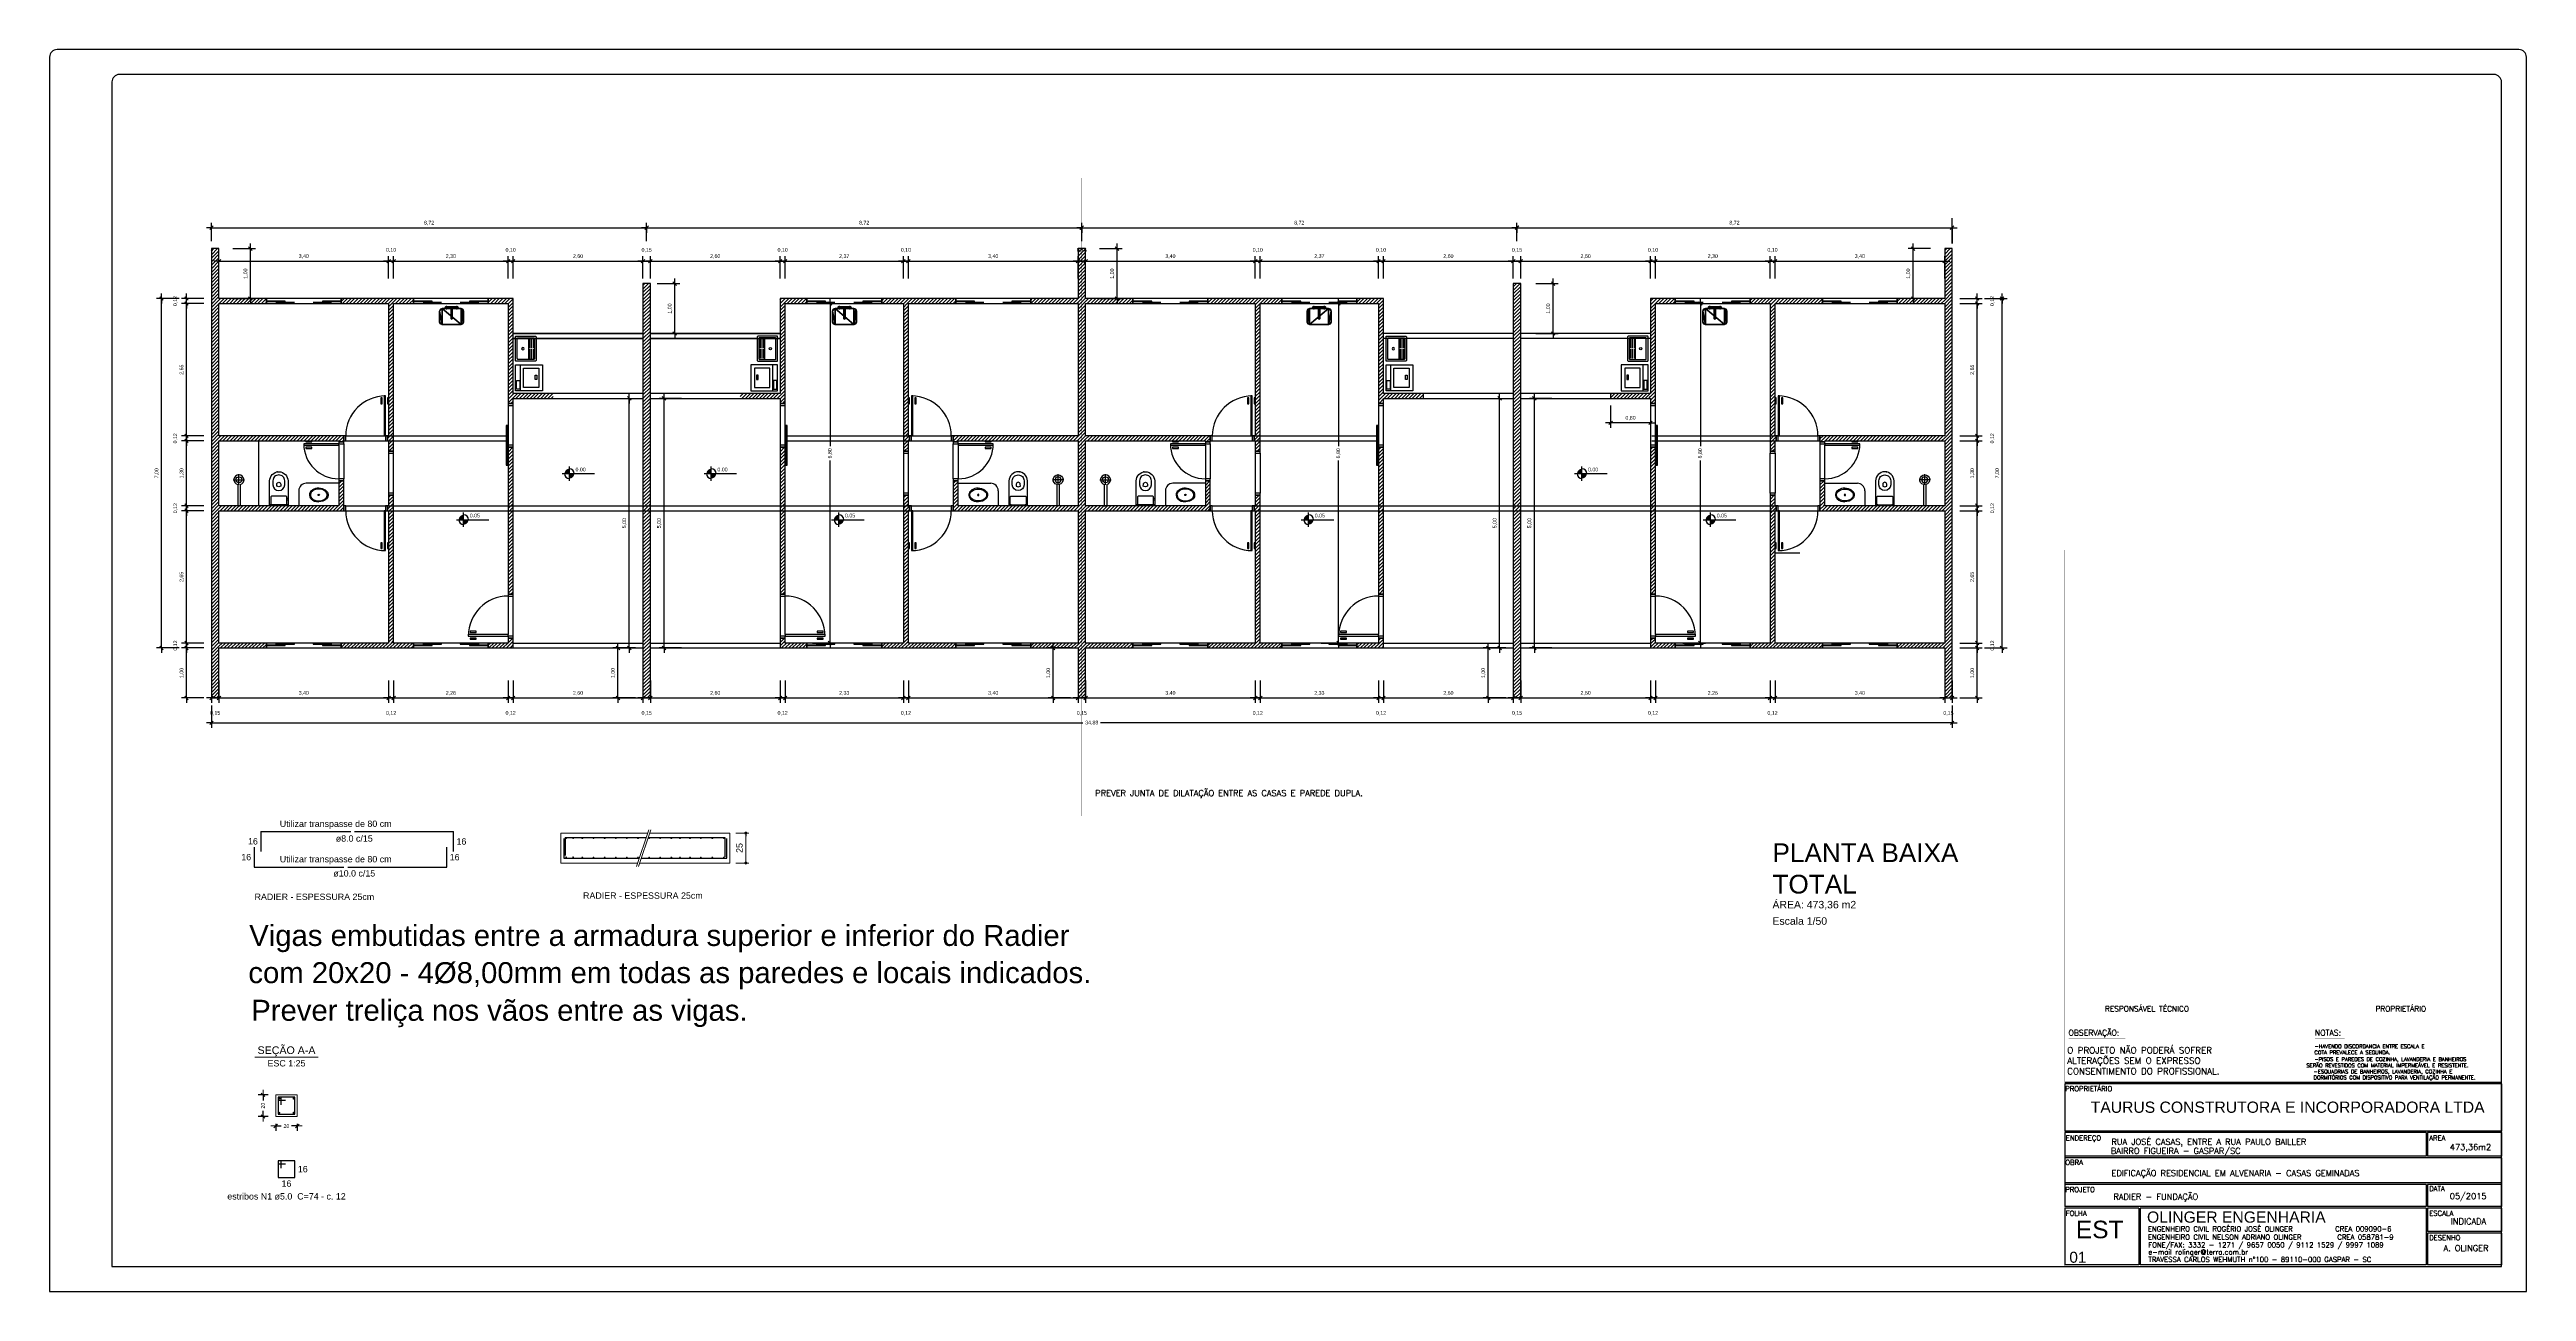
# Model space of a CAD drawing. Header units: metres. Extents: x 49 to 320, y -91 to 27.
# Drawn here: x 270.84 to 320.47, y -47.67 to -22.79 of the extents above; entities that cross this region are included whole.
import ezdxf

# ---------------------------------------------------------------- set-up
doc = ezdxf.new("R2010")
doc.units = ezdxf.units.M
doc.header["$LTSCALE"] = 0.2
for name, color, linetype in [('ARQ-___-___-CTA', 240, 'Continuous'), ('ARQ-___-___-LEG', 3, 'Continuous'), ('ARQ-___-___-VST', 9, 'Continuous'), ('ARQ-ALV', 6, 'Continuous'), ('ARQ-ALV-___-HTC', 13, 'Continuous'), ('ARQ-CXO', 2, 'Continuous'), ('ARQ-DVI', 1, 'Continuous'), ('ARQ-EQP', 24, 'Continuous'), ('ARQ-EQP-___-INT', 7, 'Continuous'), ('ARQ-FLH', 7, 'Continuous'), ('ARQ-PIS', 2, 'Continuous')]:
    doc.layers.add(name, color=color, linetype=linetype)
for name, color, linetype, lineweight in [('DT-Armadura', 2, 'Continuous', 30), ('DT-Barras na forma', 2, 'Continuous', 30), ('DT-Barras no corte', 5, 'Continuous', 5), ('DT-Barras rebatidas', 2, 'Continuous', 30), ('DT-Cotas', 9, 'Continuous', 5), ('DT-Forma', 5, 'Continuous', 5), ('DT-Textos', 7, 'Continuous', 5), ('FO-Títulos', 3, 'Continuous', 20)]:
    doc.layers.add(name, color=color, linetype=linetype, lineweight=lineweight)
doc.styles.add('Arial', font='arial.ttf')
doc.styles.add('CL100', font='ROMANS.SHX', dxfattribs={"height": 125})
doc.styles.add('CL40', font='ROMANS.SHX', dxfattribs={"height": 50})
doc.styles.add('CL60', font='ROMANS.SHX', dxfattribs={"height": 75})
doc.styles.add('REGUA120', font='arial.ttf')
doc.styles.add('REGUA200', font='arial.ttf')
doc.styles.add('REGUA60', font='arial.ttf')
doc.styles.add('REGUA80', font='arial.ttf')
doc.styles.add('ROMANS', font='romans', dxfattribs={"height": 6})
doc.dimstyles.new('Active3D', dxfattribs={"dimtxt": 1.5, "dimasz": 0.01, "dimexe": 2, "dimexo": 3, "dimgap": 0.98, "dimtad": 1, "dimlfac": -1, "dimrnd": 0.005, "dimzin": 0, "dimtxsty": 'REGUA60', "dimblk": 'COTATR', "dimcen": 4, "dimdle": 4, "dimclrt": 2, "dimadec": 0, "dimazin": 0, "dimtfac": 1, "dimtmove": 2, "dimatfit": 2, "dimfxl": 1, "dimarcsym": 0})
pattern_1 = [(45, (316.507574, -41.967676), (-0.03535534, 0.03535534), [])]

# ---------------------------------------------------------------- blocks, each defined once
blk = doc.blocks.new('_DOT')
at = {"color": 0, "linetype": 'ByBlock'}
blk.add_line((-0.5, 0), (-1, 0), dxfattribs=at)
at = {"color": 0, "linetype": 'ByBlock', "const_width": 0.5}
blk.add_lwpolyline([(-0.25, 0, 1), (0.25, 0, 1)], format="xyb", close=True, dxfattribs=at)
blk = doc.blocks.new('COTATR')
at = {"color": 6}
blk.add_line((-71, -71), (71, 71), dxfattribs=at)
at = {"color": 0, "linetype": 'ByBlock'}
blk.add_line((0, 0), (200, 0), dxfattribs=at)
blk = doc.blocks.new('*D624')
at = {"layer": 'Defpoints', "color": 0, "transparency": 16777216}
for p in [(275.117, -43.734), (275.371, -43.734), (275.371, -44.166)]:
    blk.add_point(p, dxfattribs=at)
at = {"layer": 'DT-Cotas', "color": 0, "lineweight": -2, "transparency": 16777216}
for p, q in [((275.221, -43.734), (275.017, -43.734)), ((275.221, -44.166), (275.017, -44.166)), ((275.117, -43.735), (275.117, -43.847)), ((275.117, -44.166), (275.117, -44.054))]:
    blk.add_line(p, q, dxfattribs=at)
at = {"layer": 'DT-Cotas', "color": 0, "lineweight": -2, "transparency": 16777216, "xscale": 0.0005, "yscale": 0.0005, "zscale": 0.0005}
for p, rotation in [((275.117, -43.734), 90), ((275.117, -44.166), 270)]:
    blk.add_blockref('COTATR', p, dxfattribs=dict(at, rotation=rotation))
at = {"layer": 'DT-Cotas', "color": 2, "transparency": 16777216, "insert": (275.117, -43.95), "char_height": 0.075, "attachment_point": 5, "rotation": 90, "style": 'REGUA60'}
blk.add_mtext('20', dxfattribs=at)
blk = doc.blocks.new('*D625')
at = {"layer": 'Defpoints', "color": 0, "transparency": 16777216}
for p in [(275.371, -44.166), (275.803, -44.166), (275.803, -44.357)]:
    blk.add_point(p, dxfattribs=at)
at = {"layer": 'DT-Cotas', "color": 0, "lineweight": -2, "transparency": 16777216}
for p, q in [((275.371, -44.316), (275.371, -44.457)), ((275.372, -44.357), (275.484, -44.357)), ((275.803, -44.357), (275.691, -44.357)), ((275.803, -44.316), (275.803, -44.457))]:
    blk.add_line(p, q, dxfattribs=at)
at = {"layer": 'DT-Cotas', "color": 0, "lineweight": -2, "transparency": 16777216, "xscale": 0.0005, "yscale": 0.0005, "zscale": 0.0005, "rotation": 180}
blk.add_blockref('COTATR', (275.371, -44.357), dxfattribs=at)
at = {"layer": 'DT-Cotas', "color": 0, "lineweight": -2, "transparency": 16777216, "xscale": 0.0005, "yscale": 0.0005, "zscale": 0.0005}
blk.add_blockref('COTATR', (275.803, -44.357), dxfattribs=at)
at = {"layer": 'DT-Cotas', "color": 2, "transparency": 16777216, "insert": (275.587, -44.357), "char_height": 0.075, "attachment_point": 5, "rotation": 0.0057, "style": 'REGUA60'}
blk.add_mtext('20', dxfattribs=at)
blk = doc.blocks.new('EQLAV1_2')
at = {"color": 0}
blk.add_lwpolyline([(30.8, -10), (-30.8, -10), (-30.8, -73.5), (30.8, -73.5)], close=True, dxfattribs=at)
at = {"layer": 'ARQ-EQP-___-INT'}
blk.add_line((30.8, -21.3), (-30.8, -21.3), dxfattribs=at)
for points in [[(22.9, -64.6), (22.9, -28.8), (-23, -28.8), (-23, -64.6)], [(4, -59.7), (4, -55.7), (-6, -55.7), (-6, -59.7)], [(6.4, -19.6), (26.4, -19.6), (26.4, -12.1), (6.4, -12.1)]]:
    blk.add_lwpolyline(points, close=True, dxfattribs=at)
blk = doc.blocks.new('SAT13S_2')
at = {"layer": 'ARQ-EQP', "color": 0, "linetype": 'ByBlock'}
blk.add_lwpolyline([(-26.5, -48.5), (26.5, -48.5, 0.414214), (29.5, -45.5), (29.5, -1, 0.414214), (28.5, 0), (-28.5, 0, 0.414214), (-29.5, -1), (-29.5, -45.5, 0.414214)], format="xyb", close=True, dxfattribs=at)
at = {"layer": 'ARQ-EQP-___-INT'}
for points in [[(25.5, -27.7), (25.5, -6, 0.414214), (23.5, -4), (-23.5, -4, 0.414214), (-25.5, -6), (-25.5, -27.7)], [(-25.5, -27.8), (-25.5, -29.7, 0.414214), (-24.5, -30.6), (-23.2, -30.6), (23.1, -30.6), (24.5, -30.6, 0.414214), (25.5, -29.7), (25.5, -27.8)], [(-25.5, -30.5), (-25.5, -42.5, 0.414214), (-23.5, -44.5)], [(-23.5, -44.5), (23.5, -44.5, 0.414214), (25.5, -42.5), (25.5, -30.5, 0.414214)], [(-23.2, -33), (-0.9, -33, 0.414214)], [(-23.2, -37), (-0.9, -37, 0.414214)], [(-23.2, -41), (-0.9, -41, 0.414214)], [(0.8, -33), (23.1, -33, 0.414214)], [(0.8, -37), (23.1, -37, 0.414214)], [(0.8, -41), (23.1, -41, 0.414214)]]:
    blk.add_lwpolyline(points, format="xyb", dxfattribs=at)
blk.add_circle((0, -17), 2.8, dxfattribs=at)
blk = doc.blocks.new('SAC616S2')
at = {"layer": 'ARQ-EQP', "color": 0, "linetype": 'ByBlock'}
blk.add_lwpolyline([(18.2, -1.5, -0.329256), (18.5, -1.9), (18.5, -49.6, -0.412623), (0, -68, -0.412623), (-18.5, -49.6), (-18.5, -14.5), (-18.9, -14.5), (-18.9, -11), (-18.5, -11), (-18.5, -1.9, -0.329256), (-18.2, -1.5), (-17.3, -1.5), (0, -1.5), (17.3, -1.5)], format="xyb", close=True, dxfattribs=at)
at = {"layer": 'ARQ-EQP-___-INT'}
for p, q in [((-18.5, -11), (-16, -11)), ((-18.5, -14.5), (-16, -14.5))]:
    blk.add_line(p, q, dxfattribs=at)
blk.add_lwpolyline([(-14, -1.5, 0.324141), (-16, -3.5), (-16, -17.5, 0.333333), (-14.5, -19), (0, -19), (14.5, -19, 0.333333), (16, -17.5), (16, -3.5, 0.324141), (14, -1.5, 0.324141)], format="xyb", dxfattribs=at)
for points in [[(0, -61.7, 0.418677), (11.8, -50), (11.8, -42.1, 0.411784), (0, -30.2, 0.411784), (-11.8, -42.1), (-11.8, -50, 0.418677)], [(0, -47, -0.428571), (-4, -43.3), (-4.3, -39.3, -0.16754), (0, -37.8, -0.16754), (4.3, -39.3), (4, -43.3, -0.428571)]]:
    blk.add_lwpolyline(points, format="xyb", close=True, dxfattribs=at)
blk.add_point((3.3, -68), dxfattribs=at)
blk = doc.blocks.new('SACHS__2')
at = {"layer": 'ARQ-EQP', "color": 0, "linetype": 'ByBlock'}
for p, q in [((42.3, 2.4), (0, 2.4)), ((0, 2.4), (0, -2.4)), ((42.3, -2.4), (0, -2.4))]:
    blk.add_line(p, q, dxfattribs=at)
blk.add_arc((52, 0), 10, 193.8865, 166.1135, dxfattribs=at)
at = {"layer": 'ARQ-EQP-___-INT'}
for p, q in [((41.6, 0), (63.2, 0)), ((52, 11.2), (52, -11.2))]:
    blk.add_line(p, q, dxfattribs=at)
blk.add_circle((52, 0), 6, dxfattribs=at)
blk = doc.blocks.new('SAL37S_2')
at = {"layer": 'ARQ-EQP-___-INT'}
for points in [[(0, -10, 0.145827), (-16.8, -14.9, 0.090827), (-22, -19.4, 0.12568), (-24.8, -26.7, 0.221372), (-20.6, -38.8, 0.186059), (0, -46.5, 0.186059)], [(0, -10, -0.145827), (16.8, -14.9, -0.090827), (22, -19.4, -0.12568), (24.8, -26.7, -0.221372), (20.6, -38.8, -0.186059), (0, -46.5, -0.186059)]]:
    blk.add_lwpolyline(points, format="xyb", dxfattribs=at)
blk.add_lwpolyline([(0, -12.5, 0.14623), (-15.5, -17, 0.09047), (-20, -20.9, 0.123903), (-22.4, -27, 0.21906), (-18.9, -37, 0.185248), (0, -44.1, 0.185248), (18.8, -37, 0.21906), (22.3, -27, 0.123903), (20, -20.9, 0.09047), (15.5, -17, 0.14623)], format="xyb", close=True, dxfattribs=at)
blk.add_circle((0, -28.3), 1.8, dxfattribs=at)
blk = doc.blocks.new('MCCUB1_3')
at = {"color": 254}
mesh = blk.add_polyface(dxfattribs=at)
corners = [(-24, -37, 70), (-22.5, -40.5, 70), (-19, -42, 70), (-24, -15, 70), (-22.5, -11.5, 70), (-19, -10, 70), (19, -10, 70), (19, -42, 70), (24, -15, 70), (24, -37, 70), (22.5, -40.5, 70), (22.5, -11.5, 70), (-24, -37, 85), (-22.5, -40.5, 85), (-19, -42, 85), (19, -42, 85), (22.5, -40.5, 85), (24, -37, 85), (24, -15, 85), (22.5, -11.5, 85), (19, -10, 85), (-19, -10, 85), (-22.5, -11.5, 85), (-24, -15, 85)]
mesh.append_faces([[corners[k] for k in face] for face in [(9, 7, 10), (6, 8, 11)]], dxfattribs={"vtx0": -1, "color": 254})
mesh.append_faces([[corners[k] for k in face] for face in [(0, 2, 3), (3, 2, 4), (4, 2, 5), (5, 2, 6), (8, 7, 9)]], dxfattribs={"vtx0": -1, "vtx1": -1, "color": 254})
mesh.append_faces([[corners[k] for k in face] for face in [(6, 7, 8)]], dxfattribs={"vtx0": -1, "vtx1": -1, "vtx2": -1, "color": 254})
mesh.append_faces([[corners[k] for k in face] for face in [(6, 2, 7)]], dxfattribs={"vtx0": -1, "vtx2": -1, "color": 254})
mesh.append_faces([[corners[k] for k in face] for face in [(12, 13, 0), (13, 14, 1), (14, 15, 2), (15, 16, 7), (16, 17, 10), (17, 18, 9), (18, 19, 8), (19, 20, 11), (20, 21, 6), (21, 22, 5), (22, 23, 4), (23, 12, 3)]], dxfattribs={"vtx1": -1, "color": 254})
mesh.append_faces([[corners[k] for k in face] for face in [(0, 1, 2), (13, 1, 0), (14, 2, 1), (15, 7, 2), (16, 10, 7), (17, 9, 10), (18, 8, 9), (19, 11, 8), (20, 6, 11), (21, 5, 6), (22, 4, 5), (23, 3, 4), (12, 0, 3)]], dxfattribs={"vtx2": -1, "color": 254})
mesh = blk.add_polyface(dxfattribs=at)
corners = [(-1.4, -30.5, 100.3), (-1.4, -30.5, 95.5), (-0.1, -31.3, 95.5), (-0.1, -31.3, 100.6), (-1.4, -29, 99.7), (-1.4, -29, 95.5), (-0.1, -28.3, 99.4), (-0.1, -28.3, 95.5), (1.2, -29, 99.7), (1.2, -29, 95.5), (1.2, -30.5, 100.3), (1.2, -30.5, 95.5), (-1.4, -27.2, 103.6), (-0.1, -27.5, 104.3), (-1.4, -26.6, 102.1), (-0.1, -26.3, 101.3), (1.2, -26.6, 102.1), (1.2, -27.2, 103.6), (-1.4, -10.6, 103.6), (-0.1, -10.3, 104.3), (-1.4, -11.2, 102.1), (-0.1, -11.5, 101.3), (1.2, -11.2, 102.1), (1.2, -10.6, 103.6), (-1.4, -7.6, 100.5), (-0.1, -7, 101), (-1.4, -8.6, 99.5), (-0.1, -9.2, 98.9), (1.2, -8.6, 99.5), (1.2, -7.6, 100.5), (-12.1, -6.6, 100), (-12.1, -7.3, 101.3), (11.9, -7.3, 101.3), (11.9, -6.6, 100), (-12.1, -7.4, 98.7), (11.9, -7.4, 98.7), (-12.1, -8.9, 98.7), (11.9, -8.9, 98.7), (-12.1, -9.6, 100), (11.9, -9.6, 100), (-12.1, -8.8, 101.3), (11.9, -8.8, 101.3), (12.5, -6.6, 106.9), (11.2, -5.7, 106.9), (9.7, -5.7, 106.9), (8.4, -6.6, 106.9), (7.9, -8.1, 106.9), (8.4, -9.6, 106.9), (9.6, -10.5, 106.9), (12.4, -9.6, 106.9), (11.2, -10.5, 106.9), (12.9, -8.1, 106.9), (12.5, -6.6, 101.9), (11.2, -5.7, 101.9), (9.7, -5.7, 101.9), (8.4, -6.6, 101.9), (7.9, -8.1, 101.9), (8.4, -9.6, 101.9), (9.6, -10.5, 101.9), (11.2, -10.5, 101.9), (12.4, -9.6, 101.9), (12.9, -8.1, 101.9), (-8.1, -8.1, 101.9), (-8.5, -6.6, 101.9), (-8.5, -6.6, 106.9), (-8.1, -8.1, 106.9), (-8.6, -9.6, 101.9), (-8.6, -9.6, 106.9), (-9.8, -10.5, 101.9), (-9.8, -10.5, 106.9), (-11.4, -10.5, 101.9), (-11.4, -10.5, 106.9), (-12.6, -9.6, 101.9), (-12.6, -9.6, 106.9), (-13.1, -8.1, 101.9), (-13.1, -8.1, 106.9), (-12.6, -6.6, 101.9), (-12.6, -6.6, 106.9), (-11.3, -5.7, 101.9), (-11.3, -5.7, 106.9), (-9.8, -5.7, 101.9), (-9.8, -5.7, 106.9)]
mesh.append_faces([[corners[k] for k in face] for face in [(30, 31, 32, 33), (34, 30, 33, 35), (36, 34, 35, 37), (38, 36, 37, 39), (40, 38, 39, 41), (31, 40, 41, 32), (52, 53, 43, 42), (53, 54, 44, 43), (54, 55, 45, 44), (55, 56, 46, 45), (56, 57, 47, 46), (57, 58, 48, 47), (58, 59, 50, 48), (59, 60, 49, 50), (60, 61, 51, 49), (61, 52, 42, 51), (62, 63, 64, 65), (66, 62, 65, 67), (68, 66, 67, 69), (70, 68, 69, 71), (72, 70, 71, 73), (74, 72, 73, 75), (76, 74, 75, 77), (78, 76, 77, 79), (80, 78, 79, 81), (63, 80, 81, 64)]], dxfattribs={"color": 254})
mesh.append_faces([[corners[k] for k in face] for face in [(32, 37, 35, 33), (49, 48, 50), (42, 49, 51), (64, 67, 65), (67, 71, 69)]], dxfattribs={"vtx0": -1, "color": 254})
mesh.append_faces([[corners[k] for k in face] for face in [(32, 39, 37), (42, 44, 45), (42, 45, 46), (42, 46, 47), (42, 47, 48), (64, 73, 71), (64, 75, 73), (64, 77, 75), (64, 79, 77)]], dxfattribs={"vtx0": -1, "vtx2": -1, "color": 254})
mesh.append_faces([[corners[k] for k in face] for face in [(24, 18, 19, 25), (26, 20, 18, 24), (27, 21, 20, 26), (28, 22, 21, 27), (29, 23, 22, 28), (25, 19, 23, 29)]], dxfattribs={"vtx1": -1, "color": 254})
mesh.append_faces([[corners[k] for k in face] for face in [(36, 38, 31)]], dxfattribs={"vtx1": -1, "vtx2": -1, "color": 254})
mesh.append_faces([[corners[k] for k in face] for face in [(12, 0, 3, 13), (14, 4, 0, 12), (15, 6, 4, 14), (16, 8, 6, 15), (17, 10, 8, 16), (13, 3, 10, 17), (18, 12, 13, 19), (20, 14, 12, 18), (21, 15, 14, 20), (22, 16, 15, 21), (23, 17, 16, 22), (19, 13, 17, 23)]], dxfattribs={"vtx1": -1, "vtx3": -1, "color": 254})
mesh.append_faces([[corners[k] for k in face] for face in [(32, 41, 39), (30, 34, 36, 31), (38, 40, 31), (42, 43, 44), (64, 81, 79)]], dxfattribs={"vtx2": -1, "color": 254})
mesh.append_faces([[corners[k] for k in face] for face in [(0, 1, 2, 3), (4, 5, 1, 0), (6, 7, 5, 4), (8, 9, 7, 6), (10, 11, 9, 8), (3, 2, 11, 10)]], dxfattribs={"vtx3": -1, "color": 254})
blk = doc.blocks.new('*D682')
at = {"layer": 'ARQ-___-___-CTA', "color": 0, "lineweight": -2, "transparency": 16777216}
for p, q in [((273.934, -32.032), (273.484, -32.032)), ((273.584, -34.681), (273.584, -32.032))]:
    blk.add_line(p, q, dxfattribs=at)
at = {"layer": 'Defpoints', "color": 0, "transparency": 16777216}
for p in [(273.584, -32.032), (274.084, -32.032), (274.084, -34.682)]:
    blk.add_point(p, dxfattribs=at)
at = {"layer": 'ARQ-___-___-CTA', "color": 0, "lineweight": -2, "transparency": 16777216, "xscale": 0.0005, "yscale": 0.0005, "zscale": 0.0005}
for p, rotation in [((273.584, -32.032), 90), ((273.584, -34.682), 270)]:
    blk.add_blockref('COTATR', p, dxfattribs=dict(at, rotation=rotation))
at = {"layer": 'ARQ-___-___-CTA', "color": 2, "transparency": 16777216, "insert": (273.49, -33.357), "char_height": 0.075, "attachment_point": 5, "rotation": 90, "style": 'REGUA60'}
blk.add_mtext('2,65', dxfattribs=at)
blk = doc.blocks.new('*D683')
at = {"layer": 'ARQ-___-___-CTA', "color": 0, "lineweight": -2, "transparency": 16777216}
for p, q in [((273.934, -30.632), (273.484, -30.632)), ((273.584, -31.931), (273.584, -30.632))]:
    blk.add_line(p, q, dxfattribs=at)
at = {"layer": 'Defpoints', "color": 0, "transparency": 16777216}
for p in [(273.584, -30.632), (274.084, -30.632), (274.084, -31.932)]:
    blk.add_point(p, dxfattribs=at)
at = {"layer": 'ARQ-___-___-CTA', "color": 0, "lineweight": -2, "transparency": 16777216, "xscale": 0.0005, "yscale": 0.0005, "zscale": 0.0005}
for p, rotation in [((273.584, -30.632), 90), ((273.584, -31.932), 270)]:
    blk.add_blockref('COTATR', p, dxfattribs=dict(at, rotation=rotation))
at = {"layer": 'ARQ-___-___-CTA', "color": 2, "transparency": 16777216, "insert": (273.49, -31.282), "char_height": 0.075, "attachment_point": 5, "rotation": 90, "style": 'REGUA60'}
blk.add_mtext('1,30', dxfattribs=at)
blk = doc.blocks.new('*D684')
at = {"layer": 'ARQ-___-___-CTA', "color": 0, "lineweight": -2, "transparency": 16777216}
for p, q in [((273.934, -27.882), (273.484, -27.882)), ((273.584, -30.531), (273.584, -27.882))]:
    blk.add_line(p, q, dxfattribs=at)
at = {"layer": 'Defpoints', "color": 0, "transparency": 16777216}
for p in [(273.584, -27.882), (274.084, -27.882), (274.084, -30.532)]:
    blk.add_point(p, dxfattribs=at)
at = {"layer": 'ARQ-___-___-CTA', "color": 0, "lineweight": -2, "transparency": 16777216, "xscale": 0.0005, "yscale": 0.0005, "zscale": 0.0005}
for p, rotation in [((273.584, -27.882), 90), ((273.584, -30.532), 270)]:
    blk.add_blockref('COTATR', p, dxfattribs=dict(at, rotation=rotation))
at = {"layer": 'ARQ-___-___-CTA', "color": 2, "transparency": 16777216, "insert": (273.49, -29.207), "char_height": 0.075, "attachment_point": 5, "rotation": 90, "style": 'REGUA60'}
blk.add_mtext('2,65', dxfattribs=at)
blk = doc.blocks.new('*D685')
at = {"layer": 'ARQ-___-___-CTA', "color": 0, "lineweight": -2, "transparency": 16777216}
for p, q in [((273.434, -27.782), (272.984, -27.782)), ((273.084, -34.781), (273.084, -27.782)), ((273.434, -34.782), (272.984, -34.782))]:
    blk.add_line(p, q, dxfattribs=at)
at = {"layer": 'Defpoints', "color": 0, "transparency": 16777216}
for p in [(273.084, -27.782), (273.584, -27.782), (273.584, -34.782)]:
    blk.add_point(p, dxfattribs=at)
at = {"layer": 'ARQ-___-___-CTA', "color": 0, "lineweight": -2, "transparency": 16777216, "xscale": 0.0005, "yscale": 0.0005, "zscale": 0.0005}
for p, rotation in [((273.084, -27.782), 90), ((273.084, -34.782), 270)]:
    blk.add_blockref('COTATR', p, dxfattribs=dict(at, rotation=rotation))
at = {"layer": 'ARQ-___-___-CTA', "color": 2, "transparency": 16777216, "insert": (272.99, -31.282), "char_height": 0.075, "attachment_point": 5, "rotation": 90, "style": 'REGUA60'}
blk.add_mtext('7,00', dxfattribs=at)
blk = doc.blocks.new('*D686')
at = {"layer": 'ARQ-___-___-CTA', "color": 0, "lineweight": -2, "transparency": 16777216}
for p, q in [((274.234, -27.382), (274.234, -26.932)), ((274.234, -27.032), (277.633, -27.032)), ((277.634, -27.382), (277.634, -26.932))]:
    blk.add_line(p, q, dxfattribs=at)
at = {"layer": 'Defpoints', "color": 0, "transparency": 16777216}
for p in [(277.634, -27.032), (274.234, -27.532), (277.634, -27.532)]:
    blk.add_point(p, dxfattribs=at)
at = {"layer": 'ARQ-___-___-CTA', "color": 0, "lineweight": -2, "transparency": 16777216, "xscale": 0.0005, "yscale": 0.0005, "zscale": 0.0005, "rotation": 180}
blk.add_blockref('COTATR', (274.234, -27.032), dxfattribs=at)
at = {"layer": 'ARQ-___-___-CTA', "color": 0, "lineweight": -2, "transparency": 16777216, "xscale": 0.0005, "yscale": 0.0005, "zscale": 0.0005}
blk.add_blockref('COTATR', (277.634, -27.032), dxfattribs=at)
at = {"layer": 'ARQ-___-___-CTA', "color": 2, "transparency": 16777216, "insert": (275.934, -26.938), "char_height": 0.075, "attachment_point": 5, "style": 'REGUA60'}
blk.add_mtext('3,40', dxfattribs=at)
blk = doc.blocks.new('*D687')
at = {"layer": 'ARQ-___-___-CTA', "color": 0, "lineweight": -2, "transparency": 16777216}
for p, q in [((277.634, -27.032), (277.733, -27.032)), ((277.734, -27.382), (277.734, -26.932))]:
    blk.add_line(p, q, dxfattribs=at)
at = {"layer": 'Defpoints', "color": 0, "transparency": 16777216}
for p in [(277.734, -27.032), (277.634, -27.532), (277.734, -27.532)]:
    blk.add_point(p, dxfattribs=at)
at = {"layer": 'ARQ-___-___-CTA', "color": 0, "lineweight": -2, "transparency": 16777216, "xscale": 0.0005, "yscale": 0.0005, "zscale": 0.0005, "rotation": 180}
blk.add_blockref('COTATR', (277.634, -27.032), dxfattribs=at)
at = {"layer": 'ARQ-___-___-CTA', "color": 0, "lineweight": -2, "transparency": 16777216, "xscale": 0.0005, "yscale": 0.0005, "zscale": 0.0005}
blk.add_blockref('COTATR', (277.734, -27.032), dxfattribs=at)
at = {"layer": 'ARQ-___-___-CTA', "color": 2, "transparency": 16777216, "insert": (277.684, -26.813), "char_height": 0.075, "attachment_point": 5, "style": 'REGUA60'}
blk.add_mtext('0,10', dxfattribs=at)
blk = doc.blocks.new('*D688')
at = {"layer": 'ARQ-___-___-CTA', "color": 0, "lineweight": -2, "transparency": 16777216}
for p, q in [((277.734, -27.032), (280.028, -27.032)), ((280.029, -27.382), (280.029, -26.932))]:
    blk.add_line(p, q, dxfattribs=at)
at = {"layer": 'Defpoints', "color": 0, "transparency": 16777216}
for p in [(280.029, -27.032), (277.734, -27.532), (280.029, -27.532)]:
    blk.add_point(p, dxfattribs=at)
at = {"layer": 'ARQ-___-___-CTA', "color": 0, "lineweight": -2, "transparency": 16777216, "xscale": 0.0005, "yscale": 0.0005, "zscale": 0.0005, "rotation": 180}
blk.add_blockref('COTATR', (277.734, -27.032), dxfattribs=at)
at = {"layer": 'ARQ-___-___-CTA', "color": 0, "lineweight": -2, "transparency": 16777216, "xscale": 0.0005, "yscale": 0.0005, "zscale": 0.0005}
blk.add_blockref('COTATR', (280.029, -27.032), dxfattribs=at)
at = {"layer": 'ARQ-___-___-CTA', "color": 2, "transparency": 16777216, "insert": (278.881, -26.938), "char_height": 0.075, "attachment_point": 5, "style": 'REGUA60'}
blk.add_mtext('2,30', dxfattribs=at)
blk = doc.blocks.new('*D662')
at = {"layer": 'ARQ-___-___-CTA', "color": 0, "lineweight": -2, "transparency": 16777216}
for p, q in [((280.029, -27.032), (280.128, -27.032)), ((280.129, -27.382), (280.129, -26.932))]:
    blk.add_line(p, q, dxfattribs=at)
at = {"layer": 'Defpoints', "color": 0, "transparency": 16777216}
for p in [(280.129, -27.032), (280.029, -27.532), (280.129, -27.532)]:
    blk.add_point(p, dxfattribs=at)
at = {"layer": 'ARQ-___-___-CTA', "color": 0, "lineweight": -2, "transparency": 16777216, "xscale": 0.0005, "yscale": 0.0005, "zscale": 0.0005, "rotation": 180}
blk.add_blockref('COTATR', (280.029, -27.032), dxfattribs=at)
at = {"layer": 'ARQ-___-___-CTA', "color": 0, "lineweight": -2, "transparency": 16777216, "xscale": 0.0005, "yscale": 0.0005, "zscale": 0.0005}
blk.add_blockref('COTATR', (280.129, -27.032), dxfattribs=at)
at = {"layer": 'ARQ-___-___-CTA', "color": 2, "transparency": 16777216, "insert": (280.079, -26.813), "char_height": 0.075, "attachment_point": 5, "style": 'REGUA60'}
blk.add_mtext('0,10', dxfattribs=at)
blk = doc.blocks.new('*D663')
at = {"layer": 'ARQ-___-___-CTA', "color": 0, "lineweight": -2, "transparency": 16777216}
for p, q in [((280.129, -27.032), (282.728, -27.032)), ((282.729, -27.382), (282.729, -26.932))]:
    blk.add_line(p, q, dxfattribs=at)
at = {"layer": 'Defpoints', "color": 0, "transparency": 16777216}
for p in [(282.729, -27.032), (280.129, -27.532), (282.729, -27.532)]:
    blk.add_point(p, dxfattribs=at)
at = {"layer": 'ARQ-___-___-CTA', "color": 0, "lineweight": -2, "transparency": 16777216, "xscale": 0.0005, "yscale": 0.0005, "zscale": 0.0005, "rotation": 180}
blk.add_blockref('COTATR', (280.129, -27.032), dxfattribs=at)
at = {"layer": 'ARQ-___-___-CTA', "color": 0, "lineweight": -2, "transparency": 16777216, "xscale": 0.0005, "yscale": 0.0005, "zscale": 0.0005}
blk.add_blockref('COTATR', (282.729, -27.032), dxfattribs=at)
at = {"layer": 'ARQ-___-___-CTA', "color": 2, "transparency": 16777216, "insert": (281.429, -26.938), "char_height": 0.075, "attachment_point": 5, "style": 'REGUA60'}
blk.add_mtext('2,60', dxfattribs=at)
blk = doc.blocks.new('*D664')
at = {"layer": 'ARQ-___-___-CTA', "color": 0, "lineweight": -2, "transparency": 16777216}
for p, q in [((282.729, -27.032), (282.878, -27.032)), ((282.879, -27.382), (282.879, -26.932))]:
    blk.add_line(p, q, dxfattribs=at)
at = {"layer": 'Defpoints', "color": 0, "transparency": 16777216}
for p in [(282.879, -27.032), (282.729, -27.532), (282.879, -27.532)]:
    blk.add_point(p, dxfattribs=at)
at = {"layer": 'ARQ-___-___-CTA', "color": 0, "lineweight": -2, "transparency": 16777216, "xscale": 0.0005, "yscale": 0.0005, "zscale": 0.0005, "rotation": 180}
blk.add_blockref('COTATR', (282.729, -27.032), dxfattribs=at)
at = {"layer": 'ARQ-___-___-CTA', "color": 0, "lineweight": -2, "transparency": 16777216, "xscale": 0.0005, "yscale": 0.0005, "zscale": 0.0005}
blk.add_blockref('COTATR', (282.879, -27.032), dxfattribs=at)
at = {"layer": 'ARQ-___-___-CTA', "color": 2, "transparency": 16777216, "insert": (282.804, -26.813), "char_height": 0.075, "attachment_point": 5, "style": 'REGUA60'}
blk.add_mtext('0,15', dxfattribs=at)
blk = doc.blocks.new('*D665')
at = {"layer": 'ARQ-___-___-CTA', "color": 0, "lineweight": -2, "transparency": 16777216}
for p, q in [((282.879, -27.032), (285.478, -27.032)), ((285.479, -27.382), (285.479, -26.932))]:
    blk.add_line(p, q, dxfattribs=at)
at = {"layer": 'Defpoints', "color": 0, "transparency": 16777216}
for p in [(285.479, -27.032), (282.879, -27.532), (285.479, -27.532)]:
    blk.add_point(p, dxfattribs=at)
at = {"layer": 'ARQ-___-___-CTA', "color": 0, "lineweight": -2, "transparency": 16777216, "xscale": 0.0005, "yscale": 0.0005, "zscale": 0.0005, "rotation": 180}
blk.add_blockref('COTATR', (282.879, -27.032), dxfattribs=at)
at = {"layer": 'ARQ-___-___-CTA', "color": 0, "lineweight": -2, "transparency": 16777216, "xscale": 0.0005, "yscale": 0.0005, "zscale": 0.0005}
blk.add_blockref('COTATR', (285.479, -27.032), dxfattribs=at)
at = {"layer": 'ARQ-___-___-CTA', "color": 2, "transparency": 16777216, "insert": (284.179, -26.938), "char_height": 0.075, "attachment_point": 5, "style": 'REGUA60'}
blk.add_mtext('2,60', dxfattribs=at)
blk = doc.blocks.new('*D666')
at = {"layer": 'ARQ-___-___-CTA', "color": 0, "lineweight": -2, "transparency": 16777216}
for p, q in [((285.479, -27.032), (285.578, -27.032)), ((285.579, -27.382), (285.579, -26.932))]:
    blk.add_line(p, q, dxfattribs=at)
at = {"layer": 'Defpoints', "color": 0, "transparency": 16777216}
for p in [(285.579, -27.032), (285.479, -27.532), (285.579, -27.532)]:
    blk.add_point(p, dxfattribs=at)
at = {"layer": 'ARQ-___-___-CTA', "color": 0, "lineweight": -2, "transparency": 16777216, "xscale": 0.0005, "yscale": 0.0005, "zscale": 0.0005, "rotation": 180}
blk.add_blockref('COTATR', (285.479, -27.032), dxfattribs=at)
at = {"layer": 'ARQ-___-___-CTA', "color": 0, "lineweight": -2, "transparency": 16777216, "xscale": 0.0005, "yscale": 0.0005, "zscale": 0.0005}
blk.add_blockref('COTATR', (285.579, -27.032), dxfattribs=at)
at = {"layer": 'ARQ-___-___-CTA', "color": 2, "transparency": 16777216, "insert": (285.529, -26.813), "char_height": 0.075, "attachment_point": 5, "style": 'REGUA60'}
blk.add_mtext('0,10', dxfattribs=at)
blk = doc.blocks.new('*D667')
at = {"layer": 'ARQ-___-___-CTA', "color": 0, "lineweight": -2, "transparency": 16777216}
for p, q in [((285.579, -27.032), (287.948, -27.032)), ((287.949, -27.382), (287.949, -26.932))]:
    blk.add_line(p, q, dxfattribs=at)
at = {"layer": 'Defpoints', "color": 0, "transparency": 16777216}
for p in [(287.949, -27.032), (285.579, -27.532), (287.949, -27.532)]:
    blk.add_point(p, dxfattribs=at)
at = {"layer": 'ARQ-___-___-CTA', "color": 0, "lineweight": -2, "transparency": 16777216, "xscale": 0.0005, "yscale": 0.0005, "zscale": 0.0005, "rotation": 180}
blk.add_blockref('COTATR', (285.579, -27.032), dxfattribs=at)
at = {"layer": 'ARQ-___-___-CTA', "color": 0, "lineweight": -2, "transparency": 16777216, "xscale": 0.0005, "yscale": 0.0005, "zscale": 0.0005}
blk.add_blockref('COTATR', (287.949, -27.032), dxfattribs=at)
at = {"layer": 'ARQ-___-___-CTA', "color": 2, "transparency": 16777216, "insert": (286.764, -26.938), "char_height": 0.075, "attachment_point": 5, "style": 'REGUA60'}
blk.add_mtext('2,37', dxfattribs=at)
blk = doc.blocks.new('*D668')
at = {"layer": 'ARQ-___-___-CTA', "color": 0, "lineweight": -2, "transparency": 16777216}
for p, q in [((287.949, -27.032), (288.048, -27.032)), ((288.049, -27.382), (288.049, -26.932))]:
    blk.add_line(p, q, dxfattribs=at)
at = {"layer": 'Defpoints', "color": 0, "transparency": 16777216}
for p in [(288.049, -27.032), (287.949, -27.532), (288.049, -27.532)]:
    blk.add_point(p, dxfattribs=at)
at = {"layer": 'ARQ-___-___-CTA', "color": 0, "lineweight": -2, "transparency": 16777216, "xscale": 0.0005, "yscale": 0.0005, "zscale": 0.0005, "rotation": 180}
blk.add_blockref('COTATR', (287.949, -27.032), dxfattribs=at)
at = {"layer": 'ARQ-___-___-CTA', "color": 0, "lineweight": -2, "transparency": 16777216, "xscale": 0.0005, "yscale": 0.0005, "zscale": 0.0005}
blk.add_blockref('COTATR', (288.049, -27.032), dxfattribs=at)
at = {"layer": 'ARQ-___-___-CTA', "color": 2, "transparency": 16777216, "insert": (287.999, -26.813), "char_height": 0.075, "attachment_point": 5, "style": 'REGUA60'}
blk.add_mtext('0,10', dxfattribs=at)
blk = doc.blocks.new('*D669')
at = {"layer": 'ARQ-___-___-CTA', "color": 0, "lineweight": -2, "transparency": 16777216}
for p, q in [((288.049, -27.032), (291.448, -27.032)), ((291.449, -27.382), (291.449, -26.932))]:
    blk.add_line(p, q, dxfattribs=at)
at = {"layer": 'Defpoints', "color": 0, "transparency": 16777216}
for p in [(291.449, -27.032), (288.049, -27.532), (291.449, -27.532)]:
    blk.add_point(p, dxfattribs=at)
at = {"layer": 'ARQ-___-___-CTA', "color": 0, "lineweight": -2, "transparency": 16777216, "xscale": 0.0005, "yscale": 0.0005, "zscale": 0.0005, "rotation": 180}
blk.add_blockref('COTATR', (288.049, -27.032), dxfattribs=at)
at = {"layer": 'ARQ-___-___-CTA', "color": 0, "lineweight": -2, "transparency": 16777216, "xscale": 0.0005, "yscale": 0.0005, "zscale": 0.0005}
blk.add_blockref('COTATR', (291.449, -27.032), dxfattribs=at)
at = {"layer": 'ARQ-___-___-CTA', "color": 2, "transparency": 16777216, "insert": (289.749, -26.938), "char_height": 0.075, "attachment_point": 5, "style": 'REGUA60'}
blk.add_mtext('3,40', dxfattribs=at)
blk = doc.blocks.new('*D670')
at = {"layer": 'ARQ-___-___-CTA', "color": 0, "lineweight": -2, "transparency": 16777216}
for p, q in [((291.449, -27.032), (291.598, -27.032)), ((291.599, -27.382), (291.599, -26.932))]:
    blk.add_line(p, q, dxfattribs=at)
at = {"layer": 'Defpoints', "color": 0, "transparency": 16777216}
for p in [(291.599, -27.032), (291.449, -27.532), (291.599, -27.532)]:
    blk.add_point(p, dxfattribs=at)
at = {"layer": 'ARQ-___-___-CTA', "color": 0, "lineweight": -2, "transparency": 16777216, "xscale": 0.0005, "yscale": 0.0005, "zscale": 0.0005, "rotation": 180}
blk.add_blockref('COTATR', (291.449, -27.032), dxfattribs=at)
at = {"layer": 'ARQ-___-___-CTA', "color": 0, "lineweight": -2, "transparency": 16777216, "xscale": 0.0005, "yscale": 0.0005, "zscale": 0.0005}
blk.add_blockref('COTATR', (291.599, -27.032), dxfattribs=at)
at = {"layer": 'ARQ-___-___-CTA', "color": 2, "transparency": 16777216, "insert": (291.524, -26.813), "char_height": 0.075, "attachment_point": 5, "style": 'REGUA60'}
blk.add_mtext('0,15', dxfattribs=at)
blk = doc.blocks.new('*D671')
at = {"layer": 'ARQ-___-___-CTA', "color": 0, "lineweight": -2, "transparency": 16777216}
for p, q in [((291.599, -27.032), (294.998, -27.032)), ((294.999, -27.382), (294.999, -26.932))]:
    blk.add_line(p, q, dxfattribs=at)
at = {"layer": 'Defpoints', "color": 0, "transparency": 16777216}
for p in [(294.999, -27.032), (291.599, -27.532), (294.999, -27.532)]:
    blk.add_point(p, dxfattribs=at)
at = {"layer": 'ARQ-___-___-CTA', "color": 0, "lineweight": -2, "transparency": 16777216, "xscale": 0.0005, "yscale": 0.0005, "zscale": 0.0005, "rotation": 180}
blk.add_blockref('COTATR', (291.599, -27.032), dxfattribs=at)
at = {"layer": 'ARQ-___-___-CTA', "color": 0, "lineweight": -2, "transparency": 16777216, "xscale": 0.0005, "yscale": 0.0005, "zscale": 0.0005}
blk.add_blockref('COTATR', (294.999, -27.032), dxfattribs=at)
at = {"layer": 'ARQ-___-___-CTA', "color": 2, "transparency": 16777216, "insert": (293.299, -26.938), "char_height": 0.075, "attachment_point": 5, "style": 'REGUA60'}
blk.add_mtext('3,40', dxfattribs=at)
blk = doc.blocks.new('*D672')
at = {"layer": 'ARQ-___-___-CTA', "color": 0, "lineweight": -2, "transparency": 16777216}
for p, q in [((294.999, -27.032), (295.098, -27.032)), ((295.099, -27.382), (295.099, -26.932))]:
    blk.add_line(p, q, dxfattribs=at)
at = {"layer": 'Defpoints', "color": 0, "transparency": 16777216}
for p in [(295.099, -27.032), (294.999, -27.532), (295.099, -27.532)]:
    blk.add_point(p, dxfattribs=at)
at = {"layer": 'ARQ-___-___-CTA', "color": 0, "lineweight": -2, "transparency": 16777216, "xscale": 0.0005, "yscale": 0.0005, "zscale": 0.0005, "rotation": 180}
blk.add_blockref('COTATR', (294.999, -27.032), dxfattribs=at)
at = {"layer": 'ARQ-___-___-CTA', "color": 0, "lineweight": -2, "transparency": 16777216, "xscale": 0.0005, "yscale": 0.0005, "zscale": 0.0005}
blk.add_blockref('COTATR', (295.099, -27.032), dxfattribs=at)
at = {"layer": 'ARQ-___-___-CTA', "color": 2, "transparency": 16777216, "insert": (295.049, -26.813), "char_height": 0.075, "attachment_point": 5, "style": 'REGUA60'}
blk.add_mtext('0,10', dxfattribs=at)
blk = doc.blocks.new('*D673')
at = {"layer": 'ARQ-___-___-CTA', "color": 0, "lineweight": -2, "transparency": 16777216}
for p, q in [((295.099, -27.032), (297.468, -27.032)), ((297.469, -27.382), (297.469, -26.932))]:
    blk.add_line(p, q, dxfattribs=at)
at = {"layer": 'Defpoints', "color": 0, "transparency": 16777216}
for p in [(297.469, -27.032), (295.099, -27.532), (297.469, -27.532)]:
    blk.add_point(p, dxfattribs=at)
at = {"layer": 'ARQ-___-___-CTA', "color": 0, "lineweight": -2, "transparency": 16777216, "xscale": 0.0005, "yscale": 0.0005, "zscale": 0.0005, "rotation": 180}
blk.add_blockref('COTATR', (295.099, -27.032), dxfattribs=at)
at = {"layer": 'ARQ-___-___-CTA', "color": 0, "lineweight": -2, "transparency": 16777216, "xscale": 0.0005, "yscale": 0.0005, "zscale": 0.0005}
blk.add_blockref('COTATR', (297.469, -27.032), dxfattribs=at)
at = {"layer": 'ARQ-___-___-CTA', "color": 2, "transparency": 16777216, "insert": (296.284, -26.938), "char_height": 0.075, "attachment_point": 5, "style": 'REGUA60'}
blk.add_mtext('2,37', dxfattribs=at)
blk = doc.blocks.new('*D674')
at = {"layer": 'ARQ-___-___-CTA', "color": 0, "lineweight": -2, "transparency": 16777216}
for p, q in [((297.469, -27.032), (297.568, -27.032)), ((297.569, -27.382), (297.569, -26.932))]:
    blk.add_line(p, q, dxfattribs=at)
at = {"layer": 'Defpoints', "color": 0, "transparency": 16777216}
for p in [(297.569, -27.032), (297.469, -27.532), (297.569, -27.532)]:
    blk.add_point(p, dxfattribs=at)
at = {"layer": 'ARQ-___-___-CTA', "color": 0, "lineweight": -2, "transparency": 16777216, "xscale": 0.0005, "yscale": 0.0005, "zscale": 0.0005, "rotation": 180}
blk.add_blockref('COTATR', (297.469, -27.032), dxfattribs=at)
at = {"layer": 'ARQ-___-___-CTA', "color": 0, "lineweight": -2, "transparency": 16777216, "xscale": 0.0005, "yscale": 0.0005, "zscale": 0.0005}
blk.add_blockref('COTATR', (297.569, -27.032), dxfattribs=at)
at = {"layer": 'ARQ-___-___-CTA', "color": 2, "transparency": 16777216, "insert": (297.519, -26.813), "char_height": 0.075, "attachment_point": 5, "style": 'REGUA60'}
blk.add_mtext('0,10', dxfattribs=at)
blk = doc.blocks.new('*D675')
at = {"layer": 'ARQ-___-___-CTA', "color": 0, "lineweight": -2, "transparency": 16777216}
for p, q in [((297.569, -27.032), (300.168, -27.032)), ((300.169, -27.382), (300.169, -26.932))]:
    blk.add_line(p, q, dxfattribs=at)
at = {"layer": 'Defpoints', "color": 0, "transparency": 16777216}
for p in [(300.169, -27.032), (297.569, -27.532), (300.169, -27.532)]:
    blk.add_point(p, dxfattribs=at)
at = {"layer": 'ARQ-___-___-CTA', "color": 0, "lineweight": -2, "transparency": 16777216, "xscale": 0.0005, "yscale": 0.0005, "zscale": 0.0005, "rotation": 180}
blk.add_blockref('COTATR', (297.569, -27.032), dxfattribs=at)
at = {"layer": 'ARQ-___-___-CTA', "color": 0, "lineweight": -2, "transparency": 16777216, "xscale": 0.0005, "yscale": 0.0005, "zscale": 0.0005}
blk.add_blockref('COTATR', (300.169, -27.032), dxfattribs=at)
at = {"layer": 'ARQ-___-___-CTA', "color": 2, "transparency": 16777216, "insert": (298.869, -26.938), "char_height": 0.075, "attachment_point": 5, "style": 'REGUA60'}
blk.add_mtext('2,60', dxfattribs=at)
blk = doc.blocks.new('*D676')
at = {"layer": 'ARQ-___-___-CTA', "color": 0, "lineweight": -2, "transparency": 16777216}
for p, q in [((300.169, -27.032), (300.318, -27.032)), ((300.319, -27.382), (300.319, -26.932))]:
    blk.add_line(p, q, dxfattribs=at)
at = {"layer": 'Defpoints', "color": 0, "transparency": 16777216}
for p in [(300.319, -27.032), (300.169, -27.532), (300.319, -27.532)]:
    blk.add_point(p, dxfattribs=at)
at = {"layer": 'ARQ-___-___-CTA', "color": 0, "lineweight": -2, "transparency": 16777216, "xscale": 0.0005, "yscale": 0.0005, "zscale": 0.0005, "rotation": 180}
blk.add_blockref('COTATR', (300.169, -27.032), dxfattribs=at)
at = {"layer": 'ARQ-___-___-CTA', "color": 0, "lineweight": -2, "transparency": 16777216, "xscale": 0.0005, "yscale": 0.0005, "zscale": 0.0005}
blk.add_blockref('COTATR', (300.319, -27.032), dxfattribs=at)
at = {"layer": 'ARQ-___-___-CTA', "color": 2, "transparency": 16777216, "insert": (300.244, -26.813), "char_height": 0.075, "attachment_point": 5, "style": 'REGUA60'}
blk.add_mtext('0,15', dxfattribs=at)
blk = doc.blocks.new('*D677')
at = {"layer": 'ARQ-___-___-CTA', "color": 0, "lineweight": -2, "transparency": 16777216}
for p, q in [((300.319, -27.032), (302.918, -27.032)), ((302.919, -27.382), (302.919, -26.932))]:
    blk.add_line(p, q, dxfattribs=at)
at = {"layer": 'Defpoints', "color": 0, "transparency": 16777216}
for p in [(302.919, -27.032), (300.319, -27.532), (302.919, -27.532)]:
    blk.add_point(p, dxfattribs=at)
at = {"layer": 'ARQ-___-___-CTA', "color": 0, "lineweight": -2, "transparency": 16777216, "xscale": 0.0005, "yscale": 0.0005, "zscale": 0.0005, "rotation": 180}
blk.add_blockref('COTATR', (300.319, -27.032), dxfattribs=at)
at = {"layer": 'ARQ-___-___-CTA', "color": 0, "lineweight": -2, "transparency": 16777216, "xscale": 0.0005, "yscale": 0.0005, "zscale": 0.0005}
blk.add_blockref('COTATR', (302.919, -27.032), dxfattribs=at)
at = {"layer": 'ARQ-___-___-CTA', "color": 2, "transparency": 16777216, "insert": (301.619, -26.938), "char_height": 0.075, "attachment_point": 5, "style": 'REGUA60'}
blk.add_mtext('2,60', dxfattribs=at)
blk = doc.blocks.new('*D678')
at = {"layer": 'ARQ-___-___-CTA', "color": 0, "lineweight": -2, "transparency": 16777216}
for p, q in [((302.919, -27.032), (303.018, -27.032)), ((303.019, -27.382), (303.019, -26.932))]:
    blk.add_line(p, q, dxfattribs=at)
at = {"layer": 'Defpoints', "color": 0, "transparency": 16777216}
for p in [(303.019, -27.032), (302.919, -27.532), (303.019, -27.532)]:
    blk.add_point(p, dxfattribs=at)
at = {"layer": 'ARQ-___-___-CTA', "color": 0, "lineweight": -2, "transparency": 16777216, "xscale": 0.0005, "yscale": 0.0005, "zscale": 0.0005, "rotation": 180}
blk.add_blockref('COTATR', (302.919, -27.032), dxfattribs=at)
at = {"layer": 'ARQ-___-___-CTA', "color": 0, "lineweight": -2, "transparency": 16777216, "xscale": 0.0005, "yscale": 0.0005, "zscale": 0.0005}
blk.add_blockref('COTATR', (303.019, -27.032), dxfattribs=at)
at = {"layer": 'ARQ-___-___-CTA', "color": 2, "transparency": 16777216, "insert": (302.969, -26.813), "char_height": 0.075, "attachment_point": 5, "style": 'REGUA60'}
blk.add_mtext('0,10', dxfattribs=at)
blk = doc.blocks.new('*D679')
at = {"layer": 'ARQ-___-___-CTA', "color": 0, "lineweight": -2, "transparency": 16777216}
for p, q in [((303.019, -27.032), (305.313, -27.032)), ((305.314, -27.382), (305.314, -26.932))]:
    blk.add_line(p, q, dxfattribs=at)
at = {"layer": 'Defpoints', "color": 0, "transparency": 16777216}
for p in [(305.314, -27.032), (303.019, -27.532), (305.314, -27.532)]:
    blk.add_point(p, dxfattribs=at)
at = {"layer": 'ARQ-___-___-CTA', "color": 0, "lineweight": -2, "transparency": 16777216, "xscale": 0.0005, "yscale": 0.0005, "zscale": 0.0005, "rotation": 180}
blk.add_blockref('COTATR', (303.019, -27.032), dxfattribs=at)
at = {"layer": 'ARQ-___-___-CTA', "color": 0, "lineweight": -2, "transparency": 16777216, "xscale": 0.0005, "yscale": 0.0005, "zscale": 0.0005}
blk.add_blockref('COTATR', (305.314, -27.032), dxfattribs=at)
at = {"layer": 'ARQ-___-___-CTA', "color": 2, "transparency": 16777216, "insert": (304.166, -26.938), "char_height": 0.075, "attachment_point": 5, "style": 'REGUA60'}
blk.add_mtext('2,30', dxfattribs=at)
blk = doc.blocks.new('*D680')
at = {"layer": 'ARQ-___-___-CTA', "color": 0, "lineweight": -2, "transparency": 16777216}
for p, q in [((305.314, -27.032), (305.413, -27.032)), ((305.414, -27.382), (305.414, -26.932))]:
    blk.add_line(p, q, dxfattribs=at)
at = {"layer": 'Defpoints', "color": 0, "transparency": 16777216}
for p in [(305.414, -27.032), (305.314, -27.532), (305.414, -27.532)]:
    blk.add_point(p, dxfattribs=at)
at = {"layer": 'ARQ-___-___-CTA', "color": 0, "lineweight": -2, "transparency": 16777216, "xscale": 0.0005, "yscale": 0.0005, "zscale": 0.0005, "rotation": 180}
blk.add_blockref('COTATR', (305.314, -27.032), dxfattribs=at)
at = {"layer": 'ARQ-___-___-CTA', "color": 0, "lineweight": -2, "transparency": 16777216, "xscale": 0.0005, "yscale": 0.0005, "zscale": 0.0005}
blk.add_blockref('COTATR', (305.414, -27.032), dxfattribs=at)
at = {"layer": 'ARQ-___-___-CTA', "color": 2, "transparency": 16777216, "insert": (305.364, -26.813), "char_height": 0.075, "attachment_point": 5, "style": 'REGUA60'}
blk.add_mtext('0,10', dxfattribs=at)
blk = doc.blocks.new('*D681')
at = {"layer": 'ARQ-___-___-CTA', "color": 0, "lineweight": -2, "transparency": 16777216}
for p, q in [((305.414, -27.032), (308.813, -27.032)), ((308.814, -27.382), (308.814, -26.932))]:
    blk.add_line(p, q, dxfattribs=at)
at = {"layer": 'Defpoints', "color": 0, "transparency": 16777216}
for p in [(308.814, -27.032), (305.414, -27.532), (308.814, -27.532)]:
    blk.add_point(p, dxfattribs=at)
at = {"layer": 'ARQ-___-___-CTA', "color": 0, "lineweight": -2, "transparency": 16777216, "xscale": 0.0005, "yscale": 0.0005, "zscale": 0.0005, "rotation": 180}
blk.add_blockref('COTATR', (305.414, -27.032), dxfattribs=at)
at = {"layer": 'ARQ-___-___-CTA', "color": 0, "lineweight": -2, "transparency": 16777216, "xscale": 0.0005, "yscale": 0.0005, "zscale": 0.0005}
blk.add_blockref('COTATR', (308.814, -27.032), dxfattribs=at)
at = {"layer": 'ARQ-___-___-CTA', "color": 2, "transparency": 16777216, "insert": (307.114, -26.938), "char_height": 0.075, "attachment_point": 5, "style": 'REGUA60'}
blk.add_mtext('3,40', dxfattribs=at)
blk = doc.blocks.new('*D644')
at = {"layer": 'ARQ-___-___-CTA', "color": 0, "lineweight": -2, "transparency": 16777216}
for p, q in [((274.084, -35.432), (274.084, -35.882)), ((274.234, -35.432), (274.234, -35.882)), ((274.084, -35.782), (274.233, -35.782))]:
    blk.add_line(p, q, dxfattribs=at)
at = {"layer": 'Defpoints', "color": 0, "transparency": 16777216}
for p in [(274.084, -35.282), (274.234, -35.282), (274.234, -35.782)]:
    blk.add_point(p, dxfattribs=at)
at = {"layer": 'ARQ-___-___-CTA', "color": 0, "lineweight": -2, "transparency": 16777216, "xscale": 0.0005, "yscale": 0.0005, "zscale": 0.0005, "rotation": 180}
blk.add_blockref('COTATR', (274.084, -35.782), dxfattribs=at)
at = {"layer": 'ARQ-___-___-CTA', "color": 0, "lineweight": -2, "transparency": 16777216, "xscale": 0.0005, "yscale": 0.0005, "zscale": 0.0005}
blk.add_blockref('COTATR', (274.234, -35.782), dxfattribs=at)
at = {"layer": 'ARQ-___-___-CTA', "color": 2, "transparency": 16777216, "insert": (274.159, -36.09), "char_height": 0.075, "attachment_point": 5, "style": 'REGUA60'}
blk.add_mtext('0,15', dxfattribs=at)
blk = doc.blocks.new('*D645')
at = {"layer": 'ARQ-___-___-CTA', "color": 0, "lineweight": -2, "transparency": 16777216}
for p, q in [((277.634, -35.432), (277.634, -35.882)), ((274.234, -35.782), (277.633, -35.782))]:
    blk.add_line(p, q, dxfattribs=at)
at = {"layer": 'Defpoints', "color": 0, "transparency": 16777216}
for p in [(274.234, -35.282), (277.634, -35.282), (277.634, -35.782)]:
    blk.add_point(p, dxfattribs=at)
at = {"layer": 'ARQ-___-___-CTA', "color": 0, "lineweight": -2, "transparency": 16777216, "xscale": 0.0005, "yscale": 0.0005, "zscale": 0.0005, "rotation": 180}
blk.add_blockref('COTATR', (274.234, -35.782), dxfattribs=at)
at = {"layer": 'ARQ-___-___-CTA', "color": 0, "lineweight": -2, "transparency": 16777216, "xscale": 0.0005, "yscale": 0.0005, "zscale": 0.0005}
blk.add_blockref('COTATR', (277.634, -35.782), dxfattribs=at)
at = {"layer": 'ARQ-___-___-CTA', "color": 2, "transparency": 16777216, "insert": (275.934, -35.688), "char_height": 0.075, "attachment_point": 5, "style": 'REGUA60'}
blk.add_mtext('3,40', dxfattribs=at)
blk = doc.blocks.new('*D646')
at = {"layer": 'ARQ-___-___-CTA', "color": 0, "lineweight": -2, "transparency": 16777216}
for p, q in [((282.729, -35.432), (282.729, -35.882)), ((280.129, -35.782), (282.728, -35.782))]:
    blk.add_line(p, q, dxfattribs=at)
at = {"layer": 'Defpoints', "color": 0, "transparency": 16777216}
for p in [(280.129, -35.282), (282.729, -35.282), (282.729, -35.782)]:
    blk.add_point(p, dxfattribs=at)
at = {"layer": 'ARQ-___-___-CTA', "color": 0, "lineweight": -2, "transparency": 16777216, "xscale": 0.0005, "yscale": 0.0005, "zscale": 0.0005, "rotation": 180}
blk.add_blockref('COTATR', (280.129, -35.782), dxfattribs=at)
at = {"layer": 'ARQ-___-___-CTA', "color": 0, "lineweight": -2, "transparency": 16777216, "xscale": 0.0005, "yscale": 0.0005, "zscale": 0.0005}
blk.add_blockref('COTATR', (282.729, -35.782), dxfattribs=at)
at = {"layer": 'ARQ-___-___-CTA', "color": 2, "transparency": 16777216, "insert": (281.429, -35.688), "char_height": 0.075, "attachment_point": 5, "style": 'REGUA60'}
blk.add_mtext('2,60', dxfattribs=at)
blk = doc.blocks.new('*D647')
at = {"layer": 'ARQ-___-___-CTA', "color": 0, "lineweight": -2, "transparency": 16777216}
for p, q in [((282.879, -35.432), (282.879, -35.882)), ((282.729, -35.782), (282.878, -35.782))]:
    blk.add_line(p, q, dxfattribs=at)
at = {"layer": 'Defpoints', "color": 0, "transparency": 16777216}
for p in [(282.729, -35.282), (282.879, -35.282), (282.879, -35.782)]:
    blk.add_point(p, dxfattribs=at)
at = {"layer": 'ARQ-___-___-CTA', "color": 0, "lineweight": -2, "transparency": 16777216, "xscale": 0.0005, "yscale": 0.0005, "zscale": 0.0005, "rotation": 180}
blk.add_blockref('COTATR', (282.729, -35.782), dxfattribs=at)
at = {"layer": 'ARQ-___-___-CTA', "color": 0, "lineweight": -2, "transparency": 16777216, "xscale": 0.0005, "yscale": 0.0005, "zscale": 0.0005}
blk.add_blockref('COTATR', (282.879, -35.782), dxfattribs=at)
at = {"layer": 'ARQ-___-___-CTA', "color": 2, "transparency": 16777216, "insert": (282.804, -36.09), "char_height": 0.075, "attachment_point": 5, "style": 'REGUA60'}
blk.add_mtext('0,15', dxfattribs=at)
blk = doc.blocks.new('*D648')
at = {"layer": 'ARQ-___-___-CTA', "color": 0, "lineweight": -2, "transparency": 16777216}
for p, q in [((285.479, -35.432), (285.479, -35.882)), ((282.879, -35.782), (285.478, -35.782))]:
    blk.add_line(p, q, dxfattribs=at)
at = {"layer": 'Defpoints', "color": 0, "transparency": 16777216}
for p in [(282.879, -35.282), (285.479, -35.282), (285.479, -35.782)]:
    blk.add_point(p, dxfattribs=at)
at = {"layer": 'ARQ-___-___-CTA', "color": 0, "lineweight": -2, "transparency": 16777216, "xscale": 0.0005, "yscale": 0.0005, "zscale": 0.0005, "rotation": 180}
blk.add_blockref('COTATR', (282.879, -35.782), dxfattribs=at)
at = {"layer": 'ARQ-___-___-CTA', "color": 0, "lineweight": -2, "transparency": 16777216, "xscale": 0.0005, "yscale": 0.0005, "zscale": 0.0005}
blk.add_blockref('COTATR', (285.479, -35.782), dxfattribs=at)
at = {"layer": 'ARQ-___-___-CTA', "color": 2, "transparency": 16777216, "insert": (284.179, -35.688), "char_height": 0.075, "attachment_point": 5, "style": 'REGUA60'}
blk.add_mtext('2,60', dxfattribs=at)
blk = doc.blocks.new('*D649')
at = {"layer": 'ARQ-___-___-CTA', "color": 0, "lineweight": -2, "transparency": 16777216}
for p, q in [((291.449, -35.432), (291.449, -35.882)), ((288.049, -35.782), (291.448, -35.782))]:
    blk.add_line(p, q, dxfattribs=at)
at = {"layer": 'Defpoints', "color": 0, "transparency": 16777216}
for p in [(288.049, -35.282), (291.449, -35.282), (291.449, -35.782)]:
    blk.add_point(p, dxfattribs=at)
at = {"layer": 'ARQ-___-___-CTA', "color": 0, "lineweight": -2, "transparency": 16777216, "xscale": 0.0005, "yscale": 0.0005, "zscale": 0.0005, "rotation": 180}
blk.add_blockref('COTATR', (288.049, -35.782), dxfattribs=at)
at = {"layer": 'ARQ-___-___-CTA', "color": 0, "lineweight": -2, "transparency": 16777216, "xscale": 0.0005, "yscale": 0.0005, "zscale": 0.0005}
blk.add_blockref('COTATR', (291.449, -35.782), dxfattribs=at)
at = {"layer": 'ARQ-___-___-CTA', "color": 2, "transparency": 16777216, "insert": (289.749, -35.688), "char_height": 0.075, "attachment_point": 5, "style": 'REGUA60'}
blk.add_mtext('3,40', dxfattribs=at)
blk = doc.blocks.new('*D650')
at = {"layer": 'ARQ-___-___-CTA', "color": 0, "lineweight": -2, "transparency": 16777216}
for p, q in [((291.599, -35.432), (291.599, -35.882)), ((291.449, -35.782), (291.598, -35.782))]:
    blk.add_line(p, q, dxfattribs=at)
at = {"layer": 'Defpoints', "color": 0, "transparency": 16777216}
for p in [(291.449, -35.282), (291.599, -35.282), (291.599, -35.782)]:
    blk.add_point(p, dxfattribs=at)
at = {"layer": 'ARQ-___-___-CTA', "color": 0, "lineweight": -2, "transparency": 16777216, "xscale": 0.0005, "yscale": 0.0005, "zscale": 0.0005, "rotation": 180}
blk.add_blockref('COTATR', (291.449, -35.782), dxfattribs=at)
at = {"layer": 'ARQ-___-___-CTA', "color": 0, "lineweight": -2, "transparency": 16777216, "xscale": 0.0005, "yscale": 0.0005, "zscale": 0.0005}
blk.add_blockref('COTATR', (291.599, -35.782), dxfattribs=at)
at = {"layer": 'ARQ-___-___-CTA', "color": 2, "transparency": 16777216, "insert": (291.524, -36.09), "char_height": 0.075, "attachment_point": 5, "style": 'REGUA60'}
blk.add_mtext('0,15', dxfattribs=at)
blk = doc.blocks.new('*D651')
at = {"layer": 'ARQ-___-___-CTA', "color": 0, "lineweight": -2, "transparency": 16777216}
for p, q in [((294.999, -35.432), (294.999, -35.882)), ((291.599, -35.782), (294.998, -35.782))]:
    blk.add_line(p, q, dxfattribs=at)
at = {"layer": 'Defpoints', "color": 0, "transparency": 16777216}
for p in [(291.599, -35.282), (294.999, -35.282), (294.999, -35.782)]:
    blk.add_point(p, dxfattribs=at)
at = {"layer": 'ARQ-___-___-CTA', "color": 0, "lineweight": -2, "transparency": 16777216, "xscale": 0.0005, "yscale": 0.0005, "zscale": 0.0005, "rotation": 180}
blk.add_blockref('COTATR', (291.599, -35.782), dxfattribs=at)
at = {"layer": 'ARQ-___-___-CTA', "color": 0, "lineweight": -2, "transparency": 16777216, "xscale": 0.0005, "yscale": 0.0005, "zscale": 0.0005}
blk.add_blockref('COTATR', (294.999, -35.782), dxfattribs=at)
at = {"layer": 'ARQ-___-___-CTA', "color": 2, "transparency": 16777216, "insert": (293.299, -35.688), "char_height": 0.075, "attachment_point": 5, "style": 'REGUA60'}
blk.add_mtext('3,40', dxfattribs=at)
blk = doc.blocks.new('*D652')
at = {"layer": 'ARQ-___-___-CTA', "color": 0, "lineweight": -2, "transparency": 16777216}
for p, q in [((300.169, -35.432), (300.169, -35.882)), ((297.569, -35.782), (300.168, -35.782))]:
    blk.add_line(p, q, dxfattribs=at)
at = {"layer": 'Defpoints', "color": 0, "transparency": 16777216}
for p in [(297.569, -35.282), (300.169, -35.282), (300.169, -35.782)]:
    blk.add_point(p, dxfattribs=at)
at = {"layer": 'ARQ-___-___-CTA', "color": 0, "lineweight": -2, "transparency": 16777216, "xscale": 0.0005, "yscale": 0.0005, "zscale": 0.0005, "rotation": 180}
blk.add_blockref('COTATR', (297.569, -35.782), dxfattribs=at)
at = {"layer": 'ARQ-___-___-CTA', "color": 0, "lineweight": -2, "transparency": 16777216, "xscale": 0.0005, "yscale": 0.0005, "zscale": 0.0005}
blk.add_blockref('COTATR', (300.169, -35.782), dxfattribs=at)
at = {"layer": 'ARQ-___-___-CTA', "color": 2, "transparency": 16777216, "insert": (298.869, -35.688), "char_height": 0.075, "attachment_point": 5, "style": 'REGUA60'}
blk.add_mtext('2,60', dxfattribs=at)
blk = doc.blocks.new('*D653')
at = {"layer": 'ARQ-___-___-CTA', "color": 0, "lineweight": -2, "transparency": 16777216}
for p, q in [((300.319, -35.432), (300.319, -35.882)), ((300.169, -35.782), (300.318, -35.782))]:
    blk.add_line(p, q, dxfattribs=at)
at = {"layer": 'Defpoints', "color": 0, "transparency": 16777216}
for p in [(300.169, -35.282), (300.319, -35.282), (300.319, -35.782)]:
    blk.add_point(p, dxfattribs=at)
at = {"layer": 'ARQ-___-___-CTA', "color": 0, "lineweight": -2, "transparency": 16777216, "xscale": 0.0005, "yscale": 0.0005, "zscale": 0.0005, "rotation": 180}
blk.add_blockref('COTATR', (300.169, -35.782), dxfattribs=at)
at = {"layer": 'ARQ-___-___-CTA', "color": 0, "lineweight": -2, "transparency": 16777216, "xscale": 0.0005, "yscale": 0.0005, "zscale": 0.0005}
blk.add_blockref('COTATR', (300.319, -35.782), dxfattribs=at)
at = {"layer": 'ARQ-___-___-CTA', "color": 2, "transparency": 16777216, "insert": (300.244, -36.09), "char_height": 0.075, "attachment_point": 5, "style": 'REGUA60'}
blk.add_mtext('0,15', dxfattribs=at)
blk = doc.blocks.new('*D654')
at = {"layer": 'ARQ-___-___-CTA', "color": 0, "lineweight": -2, "transparency": 16777216}
for p, q in [((302.919, -35.432), (302.919, -35.882)), ((300.319, -35.782), (302.918, -35.782))]:
    blk.add_line(p, q, dxfattribs=at)
at = {"layer": 'Defpoints', "color": 0, "transparency": 16777216}
for p in [(300.319, -35.282), (302.919, -35.282), (302.919, -35.782)]:
    blk.add_point(p, dxfattribs=at)
at = {"layer": 'ARQ-___-___-CTA', "color": 0, "lineweight": -2, "transparency": 16777216, "xscale": 0.0005, "yscale": 0.0005, "zscale": 0.0005, "rotation": 180}
blk.add_blockref('COTATR', (300.319, -35.782), dxfattribs=at)
at = {"layer": 'ARQ-___-___-CTA', "color": 0, "lineweight": -2, "transparency": 16777216, "xscale": 0.0005, "yscale": 0.0005, "zscale": 0.0005}
blk.add_blockref('COTATR', (302.919, -35.782), dxfattribs=at)
at = {"layer": 'ARQ-___-___-CTA', "color": 2, "transparency": 16777216, "insert": (301.619, -35.688), "char_height": 0.075, "attachment_point": 5, "style": 'REGUA60'}
blk.add_mtext('2,60', dxfattribs=at)
blk = doc.blocks.new('*D655')
at = {"layer": 'ARQ-___-___-CTA', "color": 0, "lineweight": -2, "transparency": 16777216}
for p, q in [((308.814, -35.432), (308.814, -35.882)), ((305.414, -35.782), (308.813, -35.782))]:
    blk.add_line(p, q, dxfattribs=at)
at = {"layer": 'Defpoints', "color": 0, "transparency": 16777216}
for p in [(305.414, -35.282), (308.814, -35.282), (308.814, -35.782)]:
    blk.add_point(p, dxfattribs=at)
at = {"layer": 'ARQ-___-___-CTA', "color": 0, "lineweight": -2, "transparency": 16777216, "xscale": 0.0005, "yscale": 0.0005, "zscale": 0.0005, "rotation": 180}
blk.add_blockref('COTATR', (305.414, -35.782), dxfattribs=at)
at = {"layer": 'ARQ-___-___-CTA', "color": 0, "lineweight": -2, "transparency": 16777216, "xscale": 0.0005, "yscale": 0.0005, "zscale": 0.0005}
blk.add_blockref('COTATR', (308.814, -35.782), dxfattribs=at)
at = {"layer": 'ARQ-___-___-CTA', "color": 2, "transparency": 16777216, "insert": (307.114, -35.688), "char_height": 0.075, "attachment_point": 5, "style": 'REGUA60'}
blk.add_mtext('3,40', dxfattribs=at)
blk = doc.blocks.new('*D656')
at = {"layer": 'ARQ-___-___-CTA', "color": 0, "lineweight": -2, "transparency": 16777216}
for p, q in [((308.964, -35.432), (308.964, -35.882)), ((308.814, -35.782), (308.963, -35.782))]:
    blk.add_line(p, q, dxfattribs=at)
at = {"layer": 'Defpoints', "color": 0, "transparency": 16777216}
for p in [(308.814, -35.282), (308.964, -35.282), (308.964, -35.782)]:
    blk.add_point(p, dxfattribs=at)
at = {"layer": 'ARQ-___-___-CTA', "color": 0, "lineweight": -2, "transparency": 16777216, "xscale": 0.0005, "yscale": 0.0005, "zscale": 0.0005, "rotation": 180}
blk.add_blockref('COTATR', (308.814, -35.782), dxfattribs=at)
at = {"layer": 'ARQ-___-___-CTA', "color": 0, "lineweight": -2, "transparency": 16777216, "xscale": 0.0005, "yscale": 0.0005, "zscale": 0.0005}
blk.add_blockref('COTATR', (308.964, -35.782), dxfattribs=at)
at = {"layer": 'ARQ-___-___-CTA', "color": 2, "transparency": 16777216, "insert": (308.889, -36.09), "char_height": 0.075, "attachment_point": 5, "style": 'REGUA60'}
blk.add_mtext('0,15', dxfattribs=at)
blk = doc.blocks.new('*D657')
at = {"layer": 'ARQ-___-___-CTA', "color": 0, "lineweight": -2, "transparency": 16777216}
for p, q in [((274.084, -35.932), (274.084, -36.382)), ((308.964, -35.932), (308.964, -36.382)), ((274.084, -36.282), (291.547, -36.282)), ((308.963, -36.282), (291.898, -36.282))]:
    blk.add_line(p, q, dxfattribs=at)
at = {"layer": 'Defpoints', "color": 0, "transparency": 16777216}
for p in [(274.084, -35.782), (308.964, -35.782), (308.964, -36.282)]:
    blk.add_point(p, dxfattribs=at)
at = {"layer": 'ARQ-___-___-CTA', "color": 0, "lineweight": -2, "transparency": 16777216, "xscale": 0.0005, "yscale": 0.0005, "zscale": 0.0005, "rotation": 180}
blk.add_blockref('COTATR', (274.084, -36.282), dxfattribs=at)
at = {"layer": 'ARQ-___-___-CTA', "color": 0, "lineweight": -2, "transparency": 16777216, "xscale": 0.0005, "yscale": 0.0005, "zscale": 0.0005}
blk.add_blockref('COTATR', (308.964, -36.282), dxfattribs=at)
at = {"layer": 'ARQ-___-___-CTA', "color": 2, "transparency": 16777216, "insert": (291.723, -36.282), "char_height": 0.075, "attachment_point": 5, "style": 'REGUA60'}
blk.add_mtext('34,88', dxfattribs=at)
blk = doc.blocks.new('*D658')
at = {"layer": 'ARQ-___-___-CTA', "color": 0, "lineweight": -2, "transparency": 16777216}
for p, q in [((309.114, -32.032), (309.564, -32.032)), ((309.464, -34.681), (309.464, -32.032))]:
    blk.add_line(p, q, dxfattribs=at)
at = {"layer": 'Defpoints', "color": 0, "transparency": 16777216}
for p in [(308.964, -32.032), (309.464, -32.032), (308.964, -34.682)]:
    blk.add_point(p, dxfattribs=at)
at = {"layer": 'ARQ-___-___-CTA', "color": 0, "lineweight": -2, "transparency": 16777216, "xscale": 0.0005, "yscale": 0.0005, "zscale": 0.0005}
for p, rotation in [((309.464, -32.032), 90), ((309.464, -34.682), 270)]:
    blk.add_blockref('COTATR', p, dxfattribs=dict(at, rotation=rotation))
at = {"layer": 'ARQ-___-___-CTA', "color": 2, "transparency": 16777216, "insert": (309.37, -33.357), "char_height": 0.075, "attachment_point": 5, "rotation": 90, "style": 'REGUA60'}
blk.add_mtext('2,65', dxfattribs=at)
blk = doc.blocks.new('*D659')
at = {"layer": 'ARQ-___-___-CTA', "color": 0, "lineweight": -2, "transparency": 16777216}
for p, q in [((309.114, -30.632), (309.564, -30.632)), ((309.464, -31.931), (309.464, -30.632))]:
    blk.add_line(p, q, dxfattribs=at)
at = {"layer": 'Defpoints', "color": 0, "transparency": 16777216}
for p in [(308.964, -30.632), (309.464, -30.632), (308.964, -31.932)]:
    blk.add_point(p, dxfattribs=at)
at = {"layer": 'ARQ-___-___-CTA', "color": 0, "lineweight": -2, "transparency": 16777216, "xscale": 0.0005, "yscale": 0.0005, "zscale": 0.0005}
for p, rotation in [((309.464, -30.632), 90), ((309.464, -31.932), 270)]:
    blk.add_blockref('COTATR', p, dxfattribs=dict(at, rotation=rotation))
at = {"layer": 'ARQ-___-___-CTA', "color": 2, "transparency": 16777216, "insert": (309.37, -31.282), "char_height": 0.075, "attachment_point": 5, "rotation": 90, "style": 'REGUA60'}
blk.add_mtext('1,30', dxfattribs=at)
blk = doc.blocks.new('*D660')
at = {"layer": 'ARQ-___-___-CTA', "color": 0, "lineweight": -2, "transparency": 16777216}
for p, q in [((309.114, -27.882), (309.564, -27.882)), ((309.464, -30.531), (309.464, -27.882))]:
    blk.add_line(p, q, dxfattribs=at)
at = {"layer": 'Defpoints', "color": 0, "transparency": 16777216}
for p in [(308.964, -27.882), (309.464, -27.882), (308.964, -30.532)]:
    blk.add_point(p, dxfattribs=at)
at = {"layer": 'ARQ-___-___-CTA', "color": 0, "lineweight": -2, "transparency": 16777216, "xscale": 0.0005, "yscale": 0.0005, "zscale": 0.0005}
for p, rotation in [((309.464, -27.882), 90), ((309.464, -30.532), 270)]:
    blk.add_blockref('COTATR', p, dxfattribs=dict(at, rotation=rotation))
at = {"layer": 'ARQ-___-___-CTA', "color": 2, "transparency": 16777216, "insert": (309.37, -29.207), "char_height": 0.075, "attachment_point": 5, "rotation": 90, "style": 'REGUA60'}
blk.add_mtext('2,65', dxfattribs=at)
blk = doc.blocks.new('*D661')
at = {"layer": 'ARQ-___-___-CTA', "color": 0, "lineweight": -2, "transparency": 16777216}
for p, q in [((309.614, -27.782), (310.064, -27.782)), ((309.964, -34.781), (309.964, -27.782)), ((309.614, -34.782), (310.064, -34.782))]:
    blk.add_line(p, q, dxfattribs=at)
at = {"layer": 'Defpoints', "color": 0, "transparency": 16777216}
for p in [(309.464, -27.782), (309.964, -27.782), (309.464, -34.782)]:
    blk.add_point(p, dxfattribs=at)
at = {"layer": 'ARQ-___-___-CTA', "color": 0, "lineweight": -2, "transparency": 16777216, "xscale": 0.0005, "yscale": 0.0005, "zscale": 0.0005}
for p, rotation in [((309.964, -27.782), 90), ((309.964, -34.782), 270)]:
    blk.add_blockref('COTATR', p, dxfattribs=dict(at, rotation=rotation))
at = {"layer": 'ARQ-___-___-CTA', "color": 2, "transparency": 16777216, "insert": (309.87, -31.282), "char_height": 0.075, "attachment_point": 5, "rotation": 90, "style": 'REGUA60'}
blk.add_mtext('7,00', dxfattribs=at)
blk = doc.blocks.new('*D638')
at = {"layer": 'ARQ-___-___-CTA', "color": 0, "lineweight": -2, "transparency": 16777216}
for p, q in [((282.106, -29.782), (282.556, -29.782)), ((282.456, -34.781), (282.456, -29.782)), ((282.106, -34.782), (282.556, -34.782))]:
    blk.add_line(p, q, dxfattribs=at)
at = {"layer": 'Defpoints', "color": 0, "transparency": 16777216}
for p in [(281.956, -29.782), (282.456, -29.782), (281.956, -34.782)]:
    blk.add_point(p, dxfattribs=at)
at = {"layer": 'ARQ-___-___-CTA', "color": 0, "lineweight": -2, "transparency": 16777216, "xscale": 0.0005, "yscale": 0.0005, "zscale": 0.0005}
for p, rotation in [((282.456, -29.782), 90), ((282.456, -34.782), 270)]:
    blk.add_blockref('COTATR', p, dxfattribs=dict(at, rotation=rotation))
at = {"layer": 'ARQ-___-___-CTA', "color": 2, "transparency": 16777216, "insert": (282.362, -32.282), "char_height": 0.075, "attachment_point": 5, "rotation": 90, "style": 'REGUA60'}
blk.add_mtext('5,00', dxfattribs=at)
blk = doc.blocks.new('*D639')
at = {"layer": 'ARQ-___-___-CTA', "color": 0, "lineweight": -2, "transparency": 16777216}
for p, q in [((283.502, -29.782), (283.052, -29.782)), ((283.152, -34.781), (283.152, -29.782)), ((283.502, -34.782), (283.052, -34.782))]:
    blk.add_line(p, q, dxfattribs=at)
at = {"layer": 'Defpoints', "color": 0, "transparency": 16777216}
for p in [(283.152, -29.782), (283.652, -29.782), (283.652, -34.782)]:
    blk.add_point(p, dxfattribs=at)
at = {"layer": 'ARQ-___-___-CTA', "color": 0, "lineweight": -2, "transparency": 16777216, "xscale": 0.0005, "yscale": 0.0005, "zscale": 0.0005}
for p, rotation in [((283.152, -29.782), 90), ((283.152, -34.782), 270)]:
    blk.add_blockref('COTATR', p, dxfattribs=dict(at, rotation=rotation))
at = {"layer": 'ARQ-___-___-CTA', "color": 2, "transparency": 16777216, "insert": (283.058, -32.282), "char_height": 0.075, "attachment_point": 5, "rotation": 90, "style": 'REGUA60'}
blk.add_mtext('5,00', dxfattribs=at)
blk = doc.blocks.new('*D640')
at = {"layer": 'ARQ-___-___-CTA', "color": 0, "lineweight": -2, "transparency": 16777216}
for p, q in [((302.119, -29.922), (302.119, -30.372)), ((302.918, -30.272), (302.119, -30.272)), ((302.919, -29.922), (302.919, -30.372))]:
    blk.add_line(p, q, dxfattribs=at)
at = {"layer": 'Defpoints', "color": 0, "transparency": 16777216}
for p in [(302.119, -29.772), (302.919, -29.772), (302.119, -30.272)]:
    blk.add_point(p, dxfattribs=at)
at = {"layer": 'ARQ-___-___-CTA', "color": 0, "lineweight": -2, "transparency": 16777216, "xscale": 0.0005, "yscale": 0.0005, "zscale": 0.0005, "rotation": 180}
blk.add_blockref('COTATR', (302.119, -30.272), dxfattribs=at)
at = {"layer": 'ARQ-___-___-CTA', "color": 0, "lineweight": -2, "transparency": 16777216, "xscale": 0.0005, "yscale": 0.0005, "zscale": 0.0005}
blk.add_blockref('COTATR', (302.919, -30.272), dxfattribs=at)
at = {"layer": 'ARQ-___-___-CTA', "color": 2, "transparency": 16777216, "insert": (302.519, -30.178), "char_height": 0.075, "attachment_point": 5, "style": 'REGUA60'}
blk.add_mtext('0,80', dxfattribs=at)
blk = doc.blocks.new('*D641')
at = {"layer": 'ARQ-___-___-CTA', "color": 0, "lineweight": -2, "transparency": 16777216}
for p, q in [((300.942, -29.782), (300.492, -29.782)), ((300.592, -34.781), (300.592, -29.782)), ((300.942, -34.782), (300.492, -34.782))]:
    blk.add_line(p, q, dxfattribs=at)
at = {"layer": 'Defpoints', "color": 0, "transparency": 16777216}
for p in [(300.592, -29.782), (301.092, -29.782), (301.092, -34.782)]:
    blk.add_point(p, dxfattribs=at)
at = {"layer": 'ARQ-___-___-CTA', "color": 0, "lineweight": -2, "transparency": 16777216, "xscale": 0.0005, "yscale": 0.0005, "zscale": 0.0005}
for p, rotation in [((300.592, -29.782), 90), ((300.592, -34.782), 270)]:
    blk.add_blockref('COTATR', p, dxfattribs=dict(at, rotation=rotation))
at = {"layer": 'ARQ-___-___-CTA', "color": 2, "transparency": 16777216, "insert": (300.498, -32.282), "char_height": 0.075, "attachment_point": 5, "rotation": 90, "style": 'REGUA60'}
blk.add_mtext('5,00', dxfattribs=at)
blk = doc.blocks.new('*D642')
at = {"layer": 'ARQ-___-___-CTA', "color": 0, "lineweight": -2, "transparency": 16777216}
for p, q in [((299.546, -29.782), (299.996, -29.782)), ((299.896, -34.781), (299.896, -29.782)), ((299.546, -34.782), (299.996, -34.782))]:
    blk.add_line(p, q, dxfattribs=at)
at = {"layer": 'Defpoints', "color": 0, "transparency": 16777216}
for p in [(299.396, -29.782), (299.896, -29.782), (299.396, -34.782)]:
    blk.add_point(p, dxfattribs=at)
at = {"layer": 'ARQ-___-___-CTA', "color": 0, "lineweight": -2, "transparency": 16777216, "xscale": 0.0005, "yscale": 0.0005, "zscale": 0.0005}
for p, rotation in [((299.896, -29.782), 90), ((299.896, -34.782), 270)]:
    blk.add_blockref('COTATR', p, dxfattribs=dict(at, rotation=rotation))
at = {"layer": 'ARQ-___-___-CTA', "color": 2, "transparency": 16777216, "insert": (299.802, -32.282), "char_height": 0.075, "attachment_point": 5, "rotation": 90, "style": 'REGUA60'}
blk.add_mtext('5,00', dxfattribs=at)
blk = doc.blocks.new('*D643')
at = {"layer": 'ARQ-___-___-CTA', "color": 0, "lineweight": -2, "transparency": 16777216}
for p, q in [((273.934, -34.782), (273.484, -34.782)), ((273.584, -35.781), (273.584, -34.782)), ((273.934, -35.782), (273.484, -35.782))]:
    blk.add_line(p, q, dxfattribs=at)
at = {"layer": 'Defpoints', "color": 0, "transparency": 16777216}
for p in [(273.584, -34.782), (274.084, -34.782), (274.084, -35.782)]:
    blk.add_point(p, dxfattribs=at)
at = {"layer": 'ARQ-___-___-CTA', "color": 0, "lineweight": -2, "transparency": 16777216, "xscale": 0.0005, "yscale": 0.0005, "zscale": 0.0005}
for p, rotation in [((273.584, -34.782), 90), ((273.584, -35.782), 270)]:
    blk.add_blockref('COTATR', p, dxfattribs=dict(at, rotation=rotation))
at = {"layer": 'ARQ-___-___-CTA', "color": 2, "transparency": 16777216, "insert": (273.49, -35.282), "char_height": 0.075, "attachment_point": 5, "rotation": 90, "style": 'REGUA60'}
blk.add_mtext('1,00', dxfattribs=at)
blk = doc.blocks.new('*D630')
at = {"layer": 'ARQ-___-___-CTA', "color": 0, "lineweight": -2, "transparency": 16777216}
for p, q in [((282.579, -34.782), (282.129, -34.782)), ((282.229, -35.781), (282.229, -34.782)), ((282.579, -35.782), (282.129, -35.782))]:
    blk.add_line(p, q, dxfattribs=at)
at = {"layer": 'Defpoints', "color": 0, "transparency": 16777216}
for p in [(282.229, -34.782), (282.729, -34.782), (282.729, -35.782)]:
    blk.add_point(p, dxfattribs=at)
at = {"layer": 'ARQ-___-___-CTA', "color": 0, "lineweight": -2, "transparency": 16777216, "xscale": 0.0005, "yscale": 0.0005, "zscale": 0.0005}
for p, rotation in [((282.229, -34.782), 90), ((282.229, -35.782), 270)]:
    blk.add_blockref('COTATR', p, dxfattribs=dict(at, rotation=rotation))
at = {"layer": 'ARQ-___-___-CTA', "color": 2, "transparency": 16777216, "insert": (282.135, -35.282), "char_height": 0.075, "attachment_point": 5, "rotation": 90, "style": 'REGUA60'}
blk.add_mtext('1,00', dxfattribs=at)
blk = doc.blocks.new('*D631')
at = {"layer": 'ARQ-___-___-CTA', "color": 0, "lineweight": -2, "transparency": 16777216}
for p, q in [((291.299, -34.782), (290.849, -34.782)), ((290.949, -35.781), (290.949, -34.782)), ((291.299, -35.782), (290.849, -35.782))]:
    blk.add_line(p, q, dxfattribs=at)
at = {"layer": 'Defpoints', "color": 0, "transparency": 16777216}
for p in [(290.949, -34.782), (291.449, -34.782), (291.449, -35.782)]:
    blk.add_point(p, dxfattribs=at)
at = {"layer": 'ARQ-___-___-CTA', "color": 0, "lineweight": -2, "transparency": 16777216, "xscale": 0.0005, "yscale": 0.0005, "zscale": 0.0005}
for p, rotation in [((290.949, -34.782), 90), ((290.949, -35.782), 270)]:
    blk.add_blockref('COTATR', p, dxfattribs=dict(at, rotation=rotation))
at = {"layer": 'ARQ-___-___-CTA', "color": 2, "transparency": 16777216, "insert": (290.855, -35.282), "char_height": 0.075, "attachment_point": 5, "rotation": 90, "style": 'REGUA60'}
blk.add_mtext('1,00', dxfattribs=at)
blk = doc.blocks.new('*D632')
at = {"layer": 'ARQ-___-___-CTA', "color": 0, "lineweight": -2, "transparency": 16777216}
for p, q in [((300.019, -34.782), (299.569, -34.782)), ((299.669, -35.781), (299.669, -34.782)), ((300.019, -35.782), (299.569, -35.782))]:
    blk.add_line(p, q, dxfattribs=at)
at = {"layer": 'Defpoints', "color": 0, "transparency": 16777216}
for p in [(299.669, -34.782), (300.169, -34.782), (300.169, -35.782)]:
    blk.add_point(p, dxfattribs=at)
at = {"layer": 'ARQ-___-___-CTA', "color": 0, "lineweight": -2, "transparency": 16777216, "xscale": 0.0005, "yscale": 0.0005, "zscale": 0.0005}
for p, rotation in [((299.669, -34.782), 90), ((299.669, -35.782), 270)]:
    blk.add_blockref('COTATR', p, dxfattribs=dict(at, rotation=rotation))
at = {"layer": 'ARQ-___-___-CTA', "color": 2, "transparency": 16777216, "insert": (299.575, -35.282), "char_height": 0.075, "attachment_point": 5, "rotation": 90, "style": 'REGUA60'}
blk.add_mtext('1,00', dxfattribs=at)
blk = doc.blocks.new('*D633')
at = {"layer": 'ARQ-___-___-CTA', "color": 0, "lineweight": -2, "transparency": 16777216}
for p, q in [((309.114, -34.782), (309.564, -34.782)), ((309.464, -35.781), (309.464, -34.782)), ((309.114, -35.782), (309.564, -35.782))]:
    blk.add_line(p, q, dxfattribs=at)
at = {"layer": 'Defpoints', "color": 0, "transparency": 16777216}
for p in [(308.964, -34.782), (309.464, -34.782), (308.964, -35.782)]:
    blk.add_point(p, dxfattribs=at)
at = {"layer": 'ARQ-___-___-CTA', "color": 0, "lineweight": -2, "transparency": 16777216, "xscale": 0.0005, "yscale": 0.0005, "zscale": 0.0005}
for p, rotation in [((309.464, -34.782), 90), ((309.464, -35.782), 270)]:
    blk.add_blockref('COTATR', p, dxfattribs=dict(at, rotation=rotation))
at = {"layer": 'ARQ-___-___-CTA', "color": 2, "transparency": 16777216, "insert": (309.37, -35.282), "char_height": 0.075, "attachment_point": 5, "rotation": 90, "style": 'REGUA60'}
blk.add_mtext('1,00', dxfattribs=at)
blk = doc.blocks.new('*D634')
at = {"layer": 'ARQ-___-___-CTA', "color": 0, "lineweight": -2, "transparency": 16777216}
for p, q in [((274.515, -26.782), (274.965, -26.782)), ((274.865, -27.781), (274.865, -26.782)), ((274.515, -27.782), (274.965, -27.782))]:
    blk.add_line(p, q, dxfattribs=at)
at = {"layer": 'Defpoints', "color": 0, "transparency": 16777216}
for p in [(274.365, -26.782), (274.865, -26.782), (274.365, -27.782)]:
    blk.add_point(p, dxfattribs=at)
at = {"layer": 'ARQ-___-___-CTA', "color": 0, "lineweight": -2, "transparency": 16777216, "xscale": 0.0005, "yscale": 0.0005, "zscale": 0.0005}
for p, rotation in [((274.865, -26.782), 90), ((274.865, -27.782), 270)]:
    blk.add_blockref('COTATR', p, dxfattribs=dict(at, rotation=rotation))
at = {"layer": 'ARQ-___-___-CTA', "color": 2, "transparency": 16777216, "insert": (274.771, -27.282), "char_height": 0.075, "attachment_point": 5, "rotation": 90, "style": 'REGUA60'}
blk.add_mtext('1,00', dxfattribs=at)
blk = doc.blocks.new('*D635')
at = {"layer": 'ARQ-___-___-CTA', "color": 0, "lineweight": -2, "transparency": 16777216}
for p, q in [((291.88, -26.782), (292.33, -26.782)), ((292.23, -27.781), (292.23, -26.782)), ((291.88, -27.782), (292.33, -27.782))]:
    blk.add_line(p, q, dxfattribs=at)
at = {"layer": 'Defpoints', "color": 0, "transparency": 16777216}
for p in [(291.73, -26.782), (292.23, -26.782), (291.73, -27.782)]:
    blk.add_point(p, dxfattribs=at)
at = {"layer": 'ARQ-___-___-CTA', "color": 0, "lineweight": -2, "transparency": 16777216, "xscale": 0.0005, "yscale": 0.0005, "zscale": 0.0005}
for p, rotation in [((292.23, -26.782), 90), ((292.23, -27.782), 270)]:
    blk.add_blockref('COTATR', p, dxfattribs=dict(at, rotation=rotation))
at = {"layer": 'ARQ-___-___-CTA', "color": 2, "transparency": 16777216, "insert": (292.136, -27.282), "char_height": 0.075, "attachment_point": 5, "rotation": 90, "style": 'REGUA60'}
blk.add_mtext('1,00', dxfattribs=at)
blk = doc.blocks.new('*D636')
at = {"layer": 'ARQ-___-___-CTA', "color": 0, "lineweight": -2, "transparency": 16777216}
for p, q in [((308.532, -26.782), (308.082, -26.782)), ((308.182, -27.781), (308.182, -26.782)), ((308.532, -27.782), (308.082, -27.782))]:
    blk.add_line(p, q, dxfattribs=at)
at = {"layer": 'Defpoints', "color": 0, "transparency": 16777216}
for p in [(308.182, -26.782), (308.682, -26.782), (308.682, -27.782)]:
    blk.add_point(p, dxfattribs=at)
at = {"layer": 'ARQ-___-___-CTA', "color": 0, "lineweight": -2, "transparency": 16777216, "xscale": 0.0005, "yscale": 0.0005, "zscale": 0.0005}
for p, rotation in [((308.182, -26.782), 90), ((308.182, -27.782), 270)]:
    blk.add_blockref('COTATR', p, dxfattribs=dict(at, rotation=rotation))
at = {"layer": 'ARQ-___-___-CTA', "color": 2, "transparency": 16777216, "insert": (308.088, -27.282), "char_height": 0.075, "attachment_point": 5, "rotation": 90, "style": 'REGUA60'}
blk.add_mtext('1,00', dxfattribs=at)
blk = doc.blocks.new('*D637')
at = {"layer": 'ARQ-___-___-CTA', "color": 0, "lineweight": -2, "transparency": 16777216}
for p, q in [((300.618, -27.482), (301.068, -27.482)), ((300.968, -28.481), (300.968, -27.482)), ((300.618, -28.482), (301.068, -28.482))]:
    blk.add_line(p, q, dxfattribs=at)
at = {"layer": 'Defpoints', "color": 0, "transparency": 16777216}
for p in [(300.468, -27.482), (300.968, -27.482), (300.468, -28.482)]:
    blk.add_point(p, dxfattribs=at)
at = {"layer": 'ARQ-___-___-CTA', "color": 0, "lineweight": -2, "transparency": 16777216, "xscale": 0.0005, "yscale": 0.0005, "zscale": 0.0005}
for p, rotation in [((300.968, -27.482), 90), ((300.968, -28.482), 270)]:
    blk.add_blockref('COTATR', p, dxfattribs=dict(at, rotation=rotation))
at = {"layer": 'ARQ-___-___-CTA', "color": 2, "transparency": 16777216, "insert": (300.874, -27.982), "char_height": 0.075, "attachment_point": 5, "rotation": 90, "style": 'REGUA60'}
blk.add_mtext('1,00', dxfattribs=at)
blk = doc.blocks.new('*D626')
at = {"layer": 'ARQ-___-___-CTA', "color": 0, "lineweight": -2, "transparency": 16777216}
for p, q in [((283.016, -27.482), (283.466, -27.482)), ((283.366, -28.481), (283.366, -27.482)), ((283.016, -28.482), (283.466, -28.482))]:
    blk.add_line(p, q, dxfattribs=at)
at = {"layer": 'Defpoints', "color": 0, "transparency": 16777216}
for p in [(282.866, -27.482), (283.366, -27.482), (282.866, -28.482)]:
    blk.add_point(p, dxfattribs=at)
at = {"layer": 'ARQ-___-___-CTA', "color": 0, "lineweight": -2, "transparency": 16777216, "xscale": 0.0005, "yscale": 0.0005, "zscale": 0.0005}
for p, rotation in [((283.366, -27.482), 90), ((283.366, -28.482), 270)]:
    blk.add_blockref('COTATR', p, dxfattribs=dict(at, rotation=rotation))
at = {"layer": 'ARQ-___-___-CTA', "color": 2, "transparency": 16777216, "insert": (283.272, -27.982), "char_height": 0.075, "attachment_point": 5, "rotation": 90, "style": 'REGUA60'}
blk.add_mtext('1,00', dxfattribs=at)
blk = doc.blocks.new('Titul1')
at = {"color": 6, "style": 'REGUA200', "width": 1.4}
blk.add_attdef('TITULO', (0, 0), '', height=5, dxfattribs=at)
at = {"color": 0, "style": 'REGUA80', "width": 1.4}
blk.add_attdef('ESCALA', (0, -3.98), '', height=2, dxfattribs=at)
blk = doc.blocks.new('NivelPB')
for p, q in [((-2.92, 0), (10.07, 0)), ((0, -2.92), (0, 2.92))]:
    blk.add_line(p, q)
at = {"const_width": 1.95}
for points in [[(-0.98, 0, -0.414214), (0, 0.98, -0.618034)], [(0, -0.98, 0.414214), (0.98, 0, 0.618034)]]:
    blk.add_lwpolyline(points, format="xyb", dxfattribs=at)
for start, end in [(180, 270), (0, 90)]:
    blk.add_arc((0, 0), 1.95, start, end)
at = {"color": 0, "linetype": 'ByBlock', "style": 'REGUA60', "width": 1.4}
blk.add_attdef('NIVEL', (2.46, 0.9), '', height=1.5, dxfattribs=at)
blk = doc.blocks.new('*D627')
at = {"layer": 'ARQ-___-___-CTA', "color": 0, "lineweight": -2, "transparency": 16777216}
for p, q in [((286.13, -27.882), (286.58, -27.882)), ((286.48, -27.882), (286.48, -30.736)), ((286.48, -34.681), (286.48, -31.029)), ((286.13, -34.682), (286.58, -34.682))]:
    blk.add_line(p, q, dxfattribs=at)
at = {"layer": 'Defpoints', "color": 0, "transparency": 16777216}
for p in [(285.98, -27.882), (286.48, -27.882), (285.98, -34.682)]:
    blk.add_point(p, dxfattribs=at)
at = {"layer": 'ARQ-___-___-CTA', "color": 0, "lineweight": -2, "transparency": 16777216, "xscale": 0.0005, "yscale": 0.0005, "zscale": 0.0005}
for p, rotation in [((286.48, -27.882), 90), ((286.48, -34.682), 270)]:
    blk.add_blockref('COTATR', p, dxfattribs=dict(at, rotation=rotation))
at = {"layer": 'ARQ-___-___-CTA', "color": 2, "transparency": 16777216, "insert": (286.48, -30.883), "char_height": 0.075, "attachment_point": 5, "rotation": 90, "style": 'REGUA60'}
blk.add_mtext('6,80', dxfattribs=at)
blk = doc.blocks.new('*D628')
at = {"layer": 'ARQ-___-___-CTA', "color": 0, "lineweight": -2, "transparency": 16777216}
for p, q in [((296.317, -27.882), (296.767, -27.882)), ((296.667, -27.882), (296.667, -30.736)), ((296.667, -34.681), (296.667, -31.029)), ((296.317, -34.682), (296.767, -34.682))]:
    blk.add_line(p, q, dxfattribs=at)
at = {"layer": 'Defpoints', "color": 0, "transparency": 16777216}
for p in [(296.167, -27.882), (296.667, -27.882), (296.167, -34.682)]:
    blk.add_point(p, dxfattribs=at)
at = {"layer": 'ARQ-___-___-CTA', "color": 0, "lineweight": -2, "transparency": 16777216, "xscale": 0.0005, "yscale": 0.0005, "zscale": 0.0005}
for p, rotation in [((296.667, -27.882), 90), ((296.667, -34.682), 270)]:
    blk.add_blockref('COTATR', p, dxfattribs=dict(at, rotation=rotation))
at = {"layer": 'ARQ-___-___-CTA', "color": 2, "transparency": 16777216, "insert": (296.667, -30.883), "char_height": 0.075, "attachment_point": 5, "rotation": 90, "style": 'REGUA60'}
blk.add_mtext('6,80', dxfattribs=at)
blk = doc.blocks.new('*D629')
at = {"layer": 'ARQ-___-___-CTA', "color": 0, "lineweight": -2, "transparency": 16777216}
for p, q in [((303.568, -27.882), (304.018, -27.882)), ((303.918, -27.882), (303.918, -30.736)), ((303.918, -34.681), (303.918, -31.029)), ((303.568, -34.682), (304.018, -34.682))]:
    blk.add_line(p, q, dxfattribs=at)
at = {"layer": 'Defpoints', "color": 0, "transparency": 16777216}
for p in [(303.418, -27.882), (303.918, -27.882), (303.418, -34.682)]:
    blk.add_point(p, dxfattribs=at)
at = {"layer": 'ARQ-___-___-CTA', "color": 0, "lineweight": -2, "transparency": 16777216, "xscale": 0.0005, "yscale": 0.0005, "zscale": 0.0005}
for p, rotation in [((303.918, -27.882), 90), ((303.918, -34.682), 270)]:
    blk.add_blockref('COTATR', p, dxfattribs=dict(at, rotation=rotation))
at = {"layer": 'ARQ-___-___-CTA', "color": 2, "transparency": 16777216, "insert": (303.918, -30.883), "char_height": 0.075, "attachment_point": 5, "rotation": 90, "style": 'REGUA60'}
blk.add_mtext('6,80', dxfattribs=at)
blk = doc.blocks.new('*D689')
at = {"layer": 'ARQ-___-___-LEG', "color": 0, "lineweight": -2, "transparency": 16777216}
for p, q in [((274.084, -26.632), (274.084, -26.263)), ((274.084, -26.363), (282.803, -26.363)), ((282.804, -26.372), (282.804, -26.463))]:
    blk.add_line(p, q, dxfattribs=at)
at = {"layer": 'Defpoints', "color": 0, "transparency": 16777216}
for p in [(282.804, -26.222), (274.084, -26.782), (282.804, -26.363)]:
    blk.add_point(p, dxfattribs=at)
at = {"layer": 'ARQ-___-___-LEG', "color": 0, "lineweight": -2, "transparency": 16777216, "xscale": 0.0005, "yscale": 0.0005, "zscale": 0.0005, "rotation": 180}
blk.add_blockref('COTATR', (274.084, -26.363), dxfattribs=at)
at = {"layer": 'ARQ-___-___-LEG', "color": 0, "lineweight": -2, "transparency": 16777216, "xscale": 0.0005, "yscale": 0.0005, "zscale": 0.0005}
blk.add_blockref('COTATR', (282.804, -26.363), dxfattribs=at)
at = {"layer": 'ARQ-___-___-LEG', "color": 2, "transparency": 16777216, "insert": (278.444, -26.269), "char_height": 0.075, "attachment_point": 5, "style": 'REGUA60'}
blk.add_mtext('8,72', dxfattribs=at)
blk = doc.blocks.new('*D690')
at = {"layer": 'ARQ-___-___-LEG', "color": 0, "lineweight": -2, "transparency": 16777216}
for p, q in [((282.803, -26.632), (282.803, -26.263)), ((282.803, -26.363), (291.522, -26.363)), ((291.523, -26.372), (291.523, -26.463))]:
    blk.add_line(p, q, dxfattribs=at)
at = {"layer": 'Defpoints', "color": 0, "transparency": 16777216}
for p in [(291.523, -26.222), (282.803, -26.782), (291.523, -26.363)]:
    blk.add_point(p, dxfattribs=at)
at = {"layer": 'ARQ-___-___-LEG', "color": 0, "lineweight": -2, "transparency": 16777216, "xscale": 0.0005, "yscale": 0.0005, "zscale": 0.0005, "rotation": 180}
blk.add_blockref('COTATR', (282.803, -26.363), dxfattribs=at)
at = {"layer": 'ARQ-___-___-LEG', "color": 0, "lineweight": -2, "transparency": 16777216, "xscale": 0.0005, "yscale": 0.0005, "zscale": 0.0005}
blk.add_blockref('COTATR', (291.523, -26.363), dxfattribs=at)
at = {"layer": 'ARQ-___-___-LEG', "color": 2, "transparency": 16777216, "insert": (287.163, -26.269), "char_height": 0.075, "attachment_point": 5, "style": 'REGUA60'}
blk.add_mtext('8,72', dxfattribs=at)
blk = doc.blocks.new('*D691')
at = {"layer": 'ARQ-___-___-LEG', "color": 0, "lineweight": -2, "transparency": 16777216}
for p, q in [((291.522, -26.632), (291.522, -26.263)), ((291.522, -26.363), (300.241, -26.363)), ((300.242, -26.372), (300.242, -26.463))]:
    blk.add_line(p, q, dxfattribs=at)
at = {"layer": 'Defpoints', "color": 0, "transparency": 16777216}
for p in [(300.242, -26.222), (291.522, -26.782), (300.242, -26.363)]:
    blk.add_point(p, dxfattribs=at)
at = {"layer": 'ARQ-___-___-LEG', "color": 0, "lineweight": -2, "transparency": 16777216, "xscale": 0.0005, "yscale": 0.0005, "zscale": 0.0005, "rotation": 180}
blk.add_blockref('COTATR', (291.522, -26.363), dxfattribs=at)
at = {"layer": 'ARQ-___-___-LEG', "color": 0, "lineweight": -2, "transparency": 16777216, "xscale": 0.0005, "yscale": 0.0005, "zscale": 0.0005}
blk.add_blockref('COTATR', (300.242, -26.363), dxfattribs=at)
at = {"layer": 'ARQ-___-___-LEG', "color": 2, "transparency": 16777216, "insert": (295.882, -26.269), "char_height": 0.075, "attachment_point": 5, "style": 'REGUA60'}
blk.add_mtext('8,72', dxfattribs=at)
blk = doc.blocks.new('*D692')
at = {"layer": 'ARQ-___-___-LEG', "color": 0, "lineweight": -2, "transparency": 16777216}
for p, q in [((300.241, -26.632), (300.241, -26.263)), ((300.241, -26.363), (308.96, -26.363)), ((308.961, -26.372), (308.961, -26.463))]:
    blk.add_line(p, q, dxfattribs=at)
at = {"layer": 'Defpoints', "color": 0, "transparency": 16777216}
for p in [(308.961, -26.222), (300.241, -26.782), (308.961, -26.363)]:
    blk.add_point(p, dxfattribs=at)
at = {"layer": 'ARQ-___-___-LEG', "color": 0, "lineweight": -2, "transparency": 16777216, "xscale": 0.0005, "yscale": 0.0005, "zscale": 0.0005, "rotation": 180}
blk.add_blockref('COTATR', (300.241, -26.363), dxfattribs=at)
at = {"layer": 'ARQ-___-___-LEG', "color": 0, "lineweight": -2, "transparency": 16777216, "xscale": 0.0005, "yscale": 0.0005, "zscale": 0.0005}
blk.add_blockref('COTATR', (308.961, -26.363), dxfattribs=at)
at = {"layer": 'ARQ-___-___-LEG', "color": 2, "transparency": 16777216, "insert": (304.601, -26.269), "char_height": 0.075, "attachment_point": 5, "style": 'REGUA60'}
blk.add_mtext('8,72', dxfattribs=at)

msp = doc.modelspace()

# ---------------------------------------------------------------- hatches: boundary and pattern name
at = {"layer": 'ARQ-ALV-___-HTC'}
h = msp.add_hatch(dxfattribs=at)
h.set_pattern_fill('_U', color=256, scale=0.05, angle=45, style=0, pattern_type=0)
h.set_pattern_definition(pattern_1)
h.paths.add_polyline_path([(274.084, -26.782), (274.084, -35.782), (274.234, -35.782), (274.234, -26.782)])
h = msp.add_hatch(dxfattribs=at)
h.set_pattern_fill('_U', color=256, scale=0.05, angle=45, style=0, pattern_type=0)
h.set_pattern_definition(pattern_1)
h.paths.add_polyline_path([(291.599, -35.782), (291.599, -26.782), (291.449, -26.782), (291.449, -35.782)])
h = msp.add_hatch(dxfattribs=at)
h.set_pattern_fill('_U', color=256, scale=0.05, angle=45, style=0, pattern_type=0)
h.set_pattern_definition(pattern_1)
h.paths.add_polyline_path([(308.964, -35.782), (308.964, -26.782), (308.814, -26.782), (308.814, -35.782)])
h = msp.add_hatch(dxfattribs=at)
h.set_pattern_fill('_U', color=256, scale=0.05, angle=45, style=0, pattern_type=0)
h.set_pattern_definition(pattern_1)
h.paths.add_polyline_path([(274.234, -27.782), (274.234, -27.882), (275.184, -27.882), (275.184, -27.782)])
h.paths.add_polyline_path([(279.631, -27.782), (279.631, -27.882), (280.029, -27.882), (280.129, -27.782)])
h.paths.add_polyline_path([(278.131, -27.782), (276.684, -27.782), (276.684, -27.882), (278.131, -27.882)])
h = msp.add_hatch(dxfattribs=at)
h.set_pattern_fill('_U', color=256, scale=0.05, angle=45, style=0, pattern_type=0)
h.set_pattern_definition(pattern_1)
h.paths.add_polyline_path([(280.029, -33.702), (280.129, -33.702), (280.129, -30.762), (280.029, -30.762)])
h.paths.add_polyline_path([(280.029, -34.582), (280.029, -34.682), (280.129, -34.782), (280.129, -34.582)])
h.paths.add_polyline_path([(280.129, -29.882), (280.129, -27.782), (280.029, -27.882), (280.029, -29.882)])
h = msp.add_hatch(dxfattribs=at)
h.set_pattern_fill('_U', color=256, scale=0.05, angle=45, style=0, pattern_type=0)
h.set_pattern_definition(pattern_1)
h.paths.add_polyline_path([(282.879, -35.782), (282.879, -27.482), (282.729, -27.482), (282.729, -35.782)])
h = msp.add_hatch(dxfattribs=at)
h.set_pattern_fill('_U', color=256, scale=0.05, angle=45, style=0, pattern_type=0)
h.set_pattern_definition(pattern_1)
h.paths.add_polyline_path([(285.479, -33.702), (285.579, -33.702), (285.579, -30.762), (285.479, -30.762)])
h.paths.add_polyline_path([(285.579, -29.882), (285.579, -27.882), (285.479, -27.782), (285.479, -29.882)])
h.paths.add_polyline_path([(285.479, -34.582), (285.479, -34.782), (285.579, -34.682), (285.579, -34.582)])
h = msp.add_hatch(dxfattribs=at)
h.set_pattern_fill('_U', color=256, scale=0.05, angle=45, style=0, pattern_type=0)
h.set_pattern_definition(pattern_1)
h.paths.add_polyline_path([(290.499, -27.882), (291.449, -27.882), (291.449, -27.782), (290.499, -27.782)])
h.paths.add_polyline_path([(288.999, -27.882), (288.999, -27.782), (287.514, -27.782), (287.514, -27.882)])
h.paths.add_polyline_path([(286.014, -27.882), (286.014, -27.782), (285.479, -27.782), (285.579, -27.882)])
h = msp.add_hatch(dxfattribs=at)
h.set_pattern_fill('_U', color=256, scale=0.05, angle=45, style=0, pattern_type=0)
h.set_pattern_definition(pattern_1)
h.paths.add_polyline_path([(291.599, -27.782), (291.599, -27.882), (292.549, -27.882), (292.549, -27.782)])
h.paths.add_polyline_path([(297.034, -27.782), (297.034, -27.882), (297.469, -27.882), (297.569, -27.782)])
h.paths.add_polyline_path([(295.534, -27.782), (294.049, -27.782), (294.049, -27.882), (295.534, -27.882)])
h = msp.add_hatch(dxfattribs=at)
h.set_pattern_fill('_U', color=256, scale=0.05, angle=45, style=0, pattern_type=0)
h.set_pattern_definition(pattern_1)
h.paths.add_polyline_path([(297.469, -29.882), (297.569, -29.882), (297.569, -27.782), (297.469, -27.882)])
h.paths.add_polyline_path([(297.569, -33.702), (297.569, -30.762), (297.469, -30.762), (297.469, -33.702)])
h.paths.add_polyline_path([(297.469, -34.582), (297.469, -34.682), (297.569, -34.782), (297.569, -34.582)])
h = msp.add_hatch(dxfattribs=at)
h.set_pattern_fill('_U', color=256, scale=0.05, angle=45, style=0, pattern_type=0)
h.set_pattern_definition(pattern_1)
h.paths.add_polyline_path([(300.319, -35.782), (300.319, -27.482), (300.169, -27.482), (300.169, -35.782)])
h = msp.add_hatch(dxfattribs=at)
h.set_pattern_fill('_U', color=256, scale=0.05, angle=45, style=0, pattern_type=0)
h.set_pattern_definition(pattern_1)
h.paths.add_polyline_path([(307.864, -27.882), (308.814, -27.882), (308.814, -27.782), (307.864, -27.782)])
h.paths.add_polyline_path([(306.364, -27.882), (306.364, -27.782), (304.916, -27.782), (304.916, -27.882)])
h.paths.add_polyline_path([(303.416, -27.882), (303.416, -27.782), (302.919, -27.782), (303.019, -27.882)])
h = msp.add_hatch(dxfattribs=at)
h.set_pattern_fill('_U', color=256, scale=0.05, angle=45, style=0, pattern_type=0)
h.set_pattern_definition(pattern_1)
h.paths.add_polyline_path([(302.919, -33.702), (303.019, -33.702), (303.019, -30.762), (302.919, -30.762)])
h.paths.add_polyline_path([(302.919, -34.582), (302.919, -34.782), (303.019, -34.682), (303.019, -34.582)])
h.paths.add_polyline_path([(303.019, -29.882), (303.019, -27.882), (302.919, -27.782), (302.919, -29.882)])
h = msp.add_hatch(dxfattribs=at)
h.set_pattern_fill('_U', color=256, scale=0.05, angle=45, style=0, pattern_type=0)
h.set_pattern_definition(pattern_1)
h.paths.add_polyline_path([(277.634, -27.882), (277.634, -30.842), (277.734, -30.842), (277.734, -27.882)])
h.paths.add_polyline_path([(277.734, -34.682), (277.734, -31.722), (277.634, -31.722), (277.634, -34.682)])
h = msp.add_hatch(dxfattribs=at)
h.set_pattern_fill('_U', color=256, scale=0.05, angle=45, style=0, pattern_type=0)
h.set_pattern_definition(pattern_1)
h.paths.add_polyline_path([(288.049, -34.682), (288.049, -31.722), (287.949, -31.722), (287.949, -34.682)])
h.paths.add_polyline_path([(287.949, -27.882), (287.949, -30.842), (288.049, -30.842), (288.049, -27.882)])
h = msp.add_hatch(dxfattribs=at)
h.set_pattern_fill('_U', color=256, scale=0.05, angle=45, style=0, pattern_type=0)
h.set_pattern_definition(pattern_1)
h.paths.add_polyline_path([(294.999, -27.882), (294.999, -30.842), (295.099, -30.842), (295.099, -27.882)])
h.paths.add_polyline_path([(295.099, -34.682), (295.099, -31.722), (294.999, -31.722), (294.999, -34.682)])
h = msp.add_hatch(dxfattribs=at)
h.set_pattern_fill('_U', color=256, scale=0.05, angle=45, style=0, pattern_type=0)
h.set_pattern_definition(pattern_1)
h.paths.add_polyline_path([(305.314, -27.882), (305.314, -30.842), (305.414, -30.842), (305.414, -27.882)])
h.paths.add_polyline_path([(305.414, -34.682), (305.414, -31.722), (305.314, -31.722), (305.314, -34.682)])
h = msp.add_hatch(dxfattribs=at)
h.set_pattern_fill('_U', color=256, scale=0.05, angle=45, style=0, pattern_type=0)
h.set_pattern_definition(pattern_1)
h.paths.add_polyline_path([(280.129, -29.682), (280.129, -29.782), (280.929, -29.782), (280.929, -29.682)])
h = msp.add_hatch(dxfattribs=at)
h.set_pattern_fill('_U', color=256, scale=0.05, angle=45, style=0, pattern_type=0)
h.set_pattern_definition(pattern_1)
h.paths.add_polyline_path([(285.479, -29.782), (285.479, -29.682), (284.679, -29.682), (284.679, -29.782)])
h = msp.add_hatch(dxfattribs=at)
h.set_pattern_fill('_U', color=256, scale=0.05, angle=45, style=0, pattern_type=0)
h.set_pattern_definition(pattern_1)
h.paths.add_polyline_path([(297.569, -29.682), (297.569, -29.782), (298.369, -29.782), (298.369, -29.682)])
h = msp.add_hatch(dxfattribs=at)
h.set_pattern_fill('_U', color=256, scale=0.05, angle=45, style=0, pattern_type=0)
h.set_pattern_definition(pattern_1)
h.paths.add_polyline_path([(302.919, -29.782), (302.919, -29.682), (302.119, -29.682), (302.119, -29.782)])
h = msp.add_hatch(dxfattribs=at)
h.set_pattern_fill('_U', color=256, scale=0.05, angle=45, style=0, pattern_type=0)
h.set_pattern_definition(pattern_1)
h.paths.add_polyline_path([(276.734, -30.532), (274.234, -30.532), (274.234, -30.632), (276.734, -30.632)])
h.paths.add_polyline_path([(277.614, -30.632), (277.634, -30.632), (277.634, -30.532), (277.614, -30.532)])
h = msp.add_hatch(dxfattribs=at)
h.set_pattern_fill('_U', color=256, scale=0.05, angle=45, style=0, pattern_type=0)
h.set_pattern_definition(pattern_1)
h.paths.add_polyline_path([(276.734, -31.932), (276.734, -31.432), (276.634, -31.432), (276.634, -31.932)])
h.paths.add_polyline_path([(276.634, -30.632), (276.634, -30.652), (276.734, -30.652), (276.734, -30.632)])
h = msp.add_hatch(dxfattribs=at)
h.set_pattern_fill('_U', color=256, scale=0.05, angle=45, style=0, pattern_type=0)
h.set_pattern_definition(pattern_1)
h.paths.add_polyline_path([(288.069, -30.532), (288.049, -30.532), (288.049, -30.632), (288.069, -30.632)])
h.paths.add_polyline_path([(288.949, -30.632), (291.449, -30.632), (291.449, -30.532), (288.949, -30.532)])
h = msp.add_hatch(dxfattribs=at)
h.set_pattern_fill('_U', color=256, scale=0.05, angle=45, style=0, pattern_type=0)
h.set_pattern_definition(pattern_1)
h.paths.add_polyline_path([(289.049, -31.932), (289.049, -31.432), (288.949, -31.432), (288.949, -31.932)])
h.paths.add_polyline_path([(288.949, -30.632), (288.949, -30.652), (289.049, -30.652), (289.049, -30.632)])
h = msp.add_hatch(dxfattribs=at)
h.set_pattern_fill('_U', color=256, scale=0.05, angle=45, style=0, pattern_type=0)
h.set_pattern_definition(pattern_1)
h.paths.add_polyline_path([(294.099, -30.532), (291.599, -30.532), (291.599, -30.632), (294.099, -30.632)])
h.paths.add_polyline_path([(294.979, -30.632), (294.999, -30.632), (294.999, -30.532), (294.979, -30.532)])
h = msp.add_hatch(dxfattribs=at)
h.set_pattern_fill('_U', color=256, scale=0.05, angle=45, style=0, pattern_type=0)
h.set_pattern_definition(pattern_1)
h.paths.add_polyline_path([(294.099, -31.932), (294.099, -31.432), (293.999, -31.432), (293.999, -31.932)])
h.paths.add_polyline_path([(293.999, -30.632), (293.999, -30.652), (294.099, -30.652), (294.099, -30.632)])
h = msp.add_hatch(dxfattribs=at)
h.set_pattern_fill('_U', color=256, scale=0.05, angle=45, style=0, pattern_type=0)
h.set_pattern_definition(pattern_1)
h.paths.add_polyline_path([(305.434, -30.532), (305.414, -30.532), (305.414, -30.632), (305.434, -30.632)])
h.paths.add_polyline_path([(306.314, -30.632), (308.814, -30.632), (308.814, -30.532), (306.314, -30.532)])
h = msp.add_hatch(dxfattribs=at)
h.set_pattern_fill('_U', color=256, scale=0.05, angle=45, style=0, pattern_type=0)
h.set_pattern_definition(pattern_1)
h.paths.add_polyline_path([(306.414, -31.932), (306.414, -31.432), (306.314, -31.432), (306.314, -31.932)])
h.paths.add_polyline_path([(306.314, -30.632), (306.314, -30.652), (306.414, -30.652), (306.414, -30.632)])
h = msp.add_hatch(dxfattribs=at)
h.set_pattern_fill('_U', color=256, scale=0.05, angle=45, style=0, pattern_type=0)
h.set_pattern_definition(pattern_1)
h.paths.add_polyline_path([(276.734, -31.932), (274.234, -31.932), (274.234, -32.032), (276.734, -32.032)])
h.paths.add_polyline_path([(277.614, -32.032), (277.634, -32.032), (277.634, -31.932), (277.614, -31.932)])
h = msp.add_hatch(dxfattribs=at)
h.set_pattern_fill('_U', color=256, scale=0.05, angle=45, style=0, pattern_type=0)
h.set_pattern_definition(pattern_1)
h.paths.add_polyline_path([(288.069, -31.932), (288.049, -31.932), (288.049, -32.032), (288.069, -32.032)])
h.paths.add_polyline_path([(288.949, -32.032), (291.449, -32.032), (291.449, -31.932), (288.949, -31.932)])
h = msp.add_hatch(dxfattribs=at)
h.set_pattern_fill('_U', color=256, scale=0.05, angle=45, style=0, pattern_type=0)
h.set_pattern_definition(pattern_1)
h.paths.add_polyline_path([(294.099, -31.932), (291.599, -31.932), (291.599, -32.032), (294.099, -32.032)])
h.paths.add_polyline_path([(294.979, -32.032), (294.999, -32.032), (294.999, -31.932), (294.979, -31.932)])
h = msp.add_hatch(dxfattribs=at)
h.set_pattern_fill('_U', color=256, scale=0.05, angle=45, style=0, pattern_type=0)
h.set_pattern_definition(pattern_1)
h.paths.add_polyline_path([(305.434, -31.932), (305.414, -31.932), (305.414, -32.032), (305.434, -32.032)])
h.paths.add_polyline_path([(306.314, -32.032), (308.814, -32.032), (308.814, -31.932), (306.314, -31.932)])
h = msp.add_hatch(dxfattribs=at)
h.set_pattern_fill('_U', color=256, scale=0.05, angle=45, style=0, pattern_type=0)
h.set_pattern_definition(pattern_1)
h.paths.add_polyline_path([(279.631, -34.782), (280.129, -34.782), (280.029, -34.682), (279.631, -34.682)])
h.paths.add_polyline_path([(278.131, -34.782), (278.131, -34.682), (276.684, -34.682), (276.684, -34.782)])
h.paths.add_polyline_path([(275.184, -34.782), (275.184, -34.682), (274.234, -34.682), (274.234, -34.782)])
h = msp.add_hatch(dxfattribs=at)
h.set_pattern_fill('_U', color=256, scale=0.05, angle=45, style=0, pattern_type=0)
h.set_pattern_definition(pattern_1)
h.paths.add_polyline_path([(290.499, -34.782), (291.449, -34.782), (291.449, -34.682), (290.499, -34.682)])
h.paths.add_polyline_path([(288.999, -34.782), (288.999, -34.682), (287.514, -34.682), (287.514, -34.782)])
h.paths.add_polyline_path([(286.014, -34.782), (286.014, -34.682), (285.579, -34.682), (285.479, -34.782)])
h = msp.add_hatch(dxfattribs=at)
h.set_pattern_fill('_U', color=256, scale=0.05, angle=45, style=0, pattern_type=0)
h.set_pattern_definition(pattern_1)
h.paths.add_polyline_path([(291.599, -34.682), (291.599, -34.782), (292.549, -34.782), (292.549, -34.682)])
h.paths.add_polyline_path([(297.034, -34.682), (297.034, -34.782), (297.569, -34.782), (297.469, -34.682)])
h.paths.add_polyline_path([(295.534, -34.682), (294.049, -34.682), (294.049, -34.782), (295.534, -34.782)])
h = msp.add_hatch(dxfattribs=at)
h.set_pattern_fill('_U', color=256, scale=0.05, angle=45, style=0, pattern_type=0)
h.set_pattern_definition(pattern_1)
h.paths.add_polyline_path([(307.864, -34.782), (308.814, -34.782), (308.814, -34.682), (307.864, -34.682)])
h.paths.add_polyline_path([(306.364, -34.782), (306.364, -34.682), (304.916, -34.682), (304.916, -34.782)])
h.paths.add_polyline_path([(303.416, -34.782), (303.416, -34.682), (303.019, -34.682), (302.919, -34.782)])

# ---------------------------------------------------------------- linework, layer by layer
at = {"color": 15}
for p, q in [((320.321, -22.794), (270.99, -22.794)), ((270.84, -22.944), (270.84, -47.671)), ((320.471, -47.671), (320.471, -22.944)), ((270.84, -47.671), (320.471, -47.671))]:
    msp.add_line(p, q, dxfattribs=at)
at = {"color": 0}
for p, q in [((319.821, -23.294), (272.24, -23.294)), ((272.09, -23.444), (272.09, -47.171)), ((319.971, -47.171), (319.971, -23.444)), ((272.09, -47.171), (319.971, -47.171))]:
    msp.add_line(p, q, dxfattribs=at)
at = {"color": 0, "linetype": 'ByBlock', "lineweight": -2}
msp.add_line((284.791, -38.519), (284.791, -38.549), dxfattribs=at)
for p, q in [((319.971, -43.513), (311.219, -43.513)), ((319.971, -43.483), (311.221, -43.483)), ((311.221, -43.511), (311.221, -44.459)), ((319.971, -43.513), (319.971, -44.459)), ((319.971, -44.459), (311.221, -44.459)), ((311.221, -44.489), (311.221, -44.993)), ((318.461, -44.489), (311.221, -44.489)), ((318.461, -44.489), (318.461, -44.963)), ((318.491, -44.489), (318.491, -44.963)), ((319.971, -44.489), (318.491, -44.489)), ((319.971, -44.489), (319.971, -44.963)), ((318.461, -44.963), (311.221, -44.963)), ((311.221, -44.993), (311.221, -45.97)), ((318.461, -44.993), (311.221, -44.993)), ((319.971, -44.993), (318.461, -44.993)), ((319.971, -44.963), (318.491, -44.963)), ((319.971, -44.993), (319.971, -45.97)), ((319.971, -45.496), (311.221, -45.496)), ((318.461, -45.527), (311.221, -45.527)), ((318.461, -45.527), (318.461, -45.97)), ((319.971, -45.527), (318.491, -45.527)), ((318.491, -45.527), (318.491, -45.97)), ((318.461, -45.97), (311.221, -45.97)), ((312.701, -46), (311.221, -46)), ((311.221, -46), (311.221, -47.141)), ((312.701, -46), (312.701, -47.141)), ((312.731, -46), (312.731, -47.141)), ((318.461, -46), (312.731, -46)), ((318.461, -46), (318.461, -47.141)), ((319.971, -45.97), (318.491, -45.97)), ((319.971, -46), (318.491, -46)), ((318.491, -46), (318.491, -46.473)), ((319.971, -46), (319.971, -46.473)), ((319.971, -46.473), (318.491, -46.473)), ((318.491, -46.503), (318.491, -47.141)), ((319.971, -46.503), (318.491, -46.503)), ((319.971, -46.503), (319.971, -47.141)), ((312.701, -47.141), (311.221, -47.141)), ((318.461, -47.141), (312.731, -47.141)), ((319.971, -47.141), (318.491, -47.141))]:
    msp.add_line(p, q)
at = {"color": 0, "linetype": 'ByBlock', "const_width": 0.03}
msp.add_lwpolyline([(284.791, -38.504, 1), (284.791, -38.474, 1)], format="xyb", close=True, dxfattribs=at)
for points, const_width in [([(311.244, -41.866), (315.027, -41.866)], 0.00402), ([(319.917, -41.866), (316.134, -41.866)], 0.00402), ([(311.299, -42.604), (312.436, -42.604)], 0.00453), ([(316.236, -42.604), (316.831, -42.604)], 0.00453), ([(311.221, -43.483), (311.221, -47.141)], 0.001), ([(311.221, -43.483), (319.971, -43.483)], 0.001), ([(311.221, -43.513), (319.971, -43.513)], 0.001), ([(311.221, -44.459), (319.971, -44.459)], 0.001), ([(311.221, -44.963), (318.461, -44.963), (318.461, -44.489), (311.221, -44.489)], 0.001), ([(319.971, -44.489), (318.491, -44.489), (318.491, -44.963), (319.971, -44.963)], 0.001), ([(319.971, -44.993), (311.221, -44.993)], 0.001), ([(319.971, -45.496), (311.221, -45.496)], 0.001), ([(311.221, -45.527), (318.461, -45.527), (318.461, -45.97), (311.221, -45.97)], 0.001), ([(319.971, -45.97), (318.491, -45.97), (318.491, -45.527), (319.971, -45.527)], 0.001), ([(311.221, -46), (312.701, -46), (312.701, -47.141), (311.221, -47.141)], 0.001), ([(318.461, -47.141), (318.461, -46), (312.731, -46), (312.731, -47.141), (318.461, -47.141), (318.461, -46.571)], 0.001), ([(319.971, -46.473), (318.491, -46.473), (318.491, -46), (319.971, -46)], 0.001), ([(319.971, -46.503), (318.491, -46.503), (318.491, -47.141), (319.971, -47.141)], 0.001)]:
    msp.add_lwpolyline(points, dxfattribs=dict(const_width=const_width))
at = {"color": 15}
for centre, start, end in [((270.99, -22.944), 90, 180), ((320.321, -22.944), 0, 90)]:
    msp.add_arc(centre, 0.15, start, end, dxfattribs=at)
at = {"color": 0}
for centre, start, end in [((272.24, -23.444), 90, 180), ((319.821, -23.444), 0, 90)]:
    msp.add_arc(centre, 0.15, start, end, dxfattribs=at)
at = {"layer": 'ARQ-___-___-CTA'}
for p, q in [((273.934, -27.782), (273.484, -27.782)), ((273.584, -27.881), (273.584, -27.782)), ((309.114, -27.782), (309.564, -27.782)), ((309.464, -27.881), (309.464, -27.782)), ((282.456, -29.781), (282.456, -29.682)), ((273.934, -30.532), (273.484, -30.532)), ((273.584, -30.631), (273.584, -30.532)), ((309.114, -30.532), (309.564, -30.532)), ((309.464, -30.631), (309.464, -30.532)), ((273.934, -31.932), (273.484, -31.932)), ((273.584, -32.031), (273.584, -31.932)), ((309.114, -31.932), (309.564, -31.932)), ((309.464, -32.031), (309.464, -31.932)), ((273.934, -34.682), (273.484, -34.682)), ((273.584, -34.781), (273.584, -34.682)), ((309.114, -34.682), (309.564, -34.682)), ((309.464, -34.781), (309.464, -34.682)), ((273.934, -34.782), (273.484, -34.782)), ((309.114, -34.782), (309.564, -34.782)), ((277.734, -35.432), (277.734, -35.882)), ((280.029, -35.432), (280.029, -35.882)), ((280.129, -35.432), (280.129, -35.882)), ((285.579, -35.432), (285.579, -35.882)), ((287.949, -35.432), (287.949, -35.882)), ((288.049, -35.432), (288.049, -35.882)), ((295.099, -35.432), (295.099, -35.882)), ((297.469, -35.432), (297.469, -35.882)), ((297.569, -35.432), (297.569, -35.882)), ((303.019, -35.432), (303.019, -35.882)), ((305.314, -35.432), (305.314, -35.882)), ((305.414, -35.432), (305.414, -35.882)), ((277.634, -35.782), (277.733, -35.782)), ((277.734, -35.782), (280.028, -35.782)), ((280.029, -35.782), (280.128, -35.782)), ((285.479, -35.782), (285.578, -35.782)), ((285.579, -35.782), (287.948, -35.782)), ((287.949, -35.782), (288.048, -35.782)), ((294.999, -35.782), (295.098, -35.782)), ((295.099, -35.782), (297.468, -35.782)), ((297.469, -35.782), (297.568, -35.782)), ((302.919, -35.782), (303.018, -35.782)), ((303.019, -35.782), (305.313, -35.782)), ((305.314, -35.782), (305.413, -35.782))]:
    msp.add_line(p, q, dxfattribs=at)
at = {"layer": 'ARQ-___-___-LEG'}
for p, q in [((308.961, -26.68), (308.961, -26.169)), ((308.961, -26.463), (308.961, -26.68)), ((276.634, -30.722), (276.634, -31.392)), ((276.734, -30.692), (276.734, -31.392)), ((276.774, -30.532), (280.029, -30.532)), ((276.774, -30.632), (280.029, -30.632)), ((285.579, -30.532), (288.909, -30.532)), ((285.579, -30.632), (288.949, -30.632)), ((288.949, -31.392), (288.949, -30.692)), ((289.049, -30.722), (289.049, -31.392)), ((293.999, -30.722), (293.999, -31.392)), ((294.099, -30.692), (294.099, -31.392)), ((294.139, -30.532), (297.469, -30.532)), ((294.139, -30.632), (297.469, -30.632)), ((302.944, -30.532), (306.274, -30.532)), ((302.944, -30.632), (306.314, -30.632)), ((277.634, -30.882), (277.634, -31.682)), ((277.734, -31.682), (277.734, -30.882)), ((287.949, -30.882), (287.949, -31.682)), ((288.049, -31.682), (288.049, -30.882)), ((294.999, -30.882), (294.999, -31.682)), ((295.099, -30.882), (295.099, -31.682)), ((305.314, -31.682), (305.314, -30.882)), ((305.414, -30.882), (305.414, -31.682)), ((276.774, -31.932), (288.909, -31.932)), ((276.774, -32.032), (288.909, -32.032)), ((294.139, -31.932), (306.274, -31.932)), ((294.139, -32.032), (306.274, -32.032))]:
    msp.add_line(p, q, dxfattribs=at)
at = {"layer": 'ARQ-___-___-LEG', "const_width": 0.01}
for points in [[(291.524, -26.222), (291.524, -25.37)], [(291.524, -26.782), (291.524, -26.222), (291.524, -38.148)]]:
    msp.add_lwpolyline(points, dxfattribs=at)
at = {"layer": 'ARQ-___-___-VST'}
for p, q in [((276.683, -27.782), (275.185, -27.782)), ((279.63, -27.782), (278.132, -27.782)), ((287.513, -27.782), (286.015, -27.782)), ((290.498, -27.782), (289, -27.782)), ((294.048, -27.782), (292.55, -27.782)), ((297.033, -27.782), (295.535, -27.782)), ((304.915, -27.782), (303.417, -27.782)), ((307.863, -27.782), (306.365, -27.782)), ((275.185, -27.882), (276.683, -27.882)), ((278.132, -27.882), (279.63, -27.882)), ((286.015, -27.882), (287.513, -27.882)), ((289, -27.882), (290.498, -27.882)), ((292.55, -27.882), (294.048, -27.882)), ((295.535, -27.882), (297.033, -27.882)), ((303.417, -27.882), (304.915, -27.882)), ((306.365, -27.882), (307.863, -27.882)), ((277.479, -29.772), (277.479, -29.892)), ((277.504, -29.772), (277.479, -29.772)), ((277.504, -29.892), (277.504, -29.772)), ((277.614, -29.772), (277.614, -29.892)), ((277.634, -29.772), (277.614, -29.772)), ((288.069, -29.772), (288.049, -29.772)), ((288.069, -29.892), (288.069, -29.772)), ((288.179, -29.772), (288.179, -29.892)), ((288.204, -29.772), (288.179, -29.772)), ((288.204, -29.892), (288.204, -29.772)), ((294.844, -29.772), (294.844, -29.892)), ((294.869, -29.772), (294.844, -29.772)), ((294.869, -29.892), (294.869, -29.772)), ((294.979, -29.772), (294.979, -29.892)), ((294.999, -29.772), (294.979, -29.772)), ((305.434, -29.772), (305.414, -29.772)), ((305.434, -29.892), (305.434, -29.772)), ((305.544, -29.772), (305.544, -29.892)), ((305.569, -29.772), (305.544, -29.772)), ((305.569, -29.892), (305.569, -29.772)), ((277.479, -29.892), (277.504, -29.892)), ((277.614, -29.892), (277.634, -29.892)), ((280.029, -29.922), (280.029, -30.722)), ((280.129, -30.722), (280.129, -29.922)), ((285.479, -29.922), (285.479, -30.722)), ((285.579, -30.722), (285.579, -29.922)), ((288.049, -29.892), (288.069, -29.892)), ((288.179, -29.892), (288.204, -29.892)), ((294.844, -29.892), (294.869, -29.892)), ((294.979, -29.892), (294.999, -29.892)), ((297.469, -29.922), (297.469, -30.722)), ((297.569, -30.722), (297.569, -29.922)), ((302.919, -29.922), (302.919, -30.722)), ((303.019, -30.722), (303.019, -29.922)), ((305.414, -29.892), (305.434, -29.892)), ((305.544, -29.892), (305.569, -29.892)), ((275.034, -31.932), (275.034, -30.632)), ((275.974, -30.632), (275.974, -30.652)), ((275.974, -30.652), (276.094, -30.652)), ((276.094, -30.762), (275.974, -30.762)), ((275.974, -30.762), (275.974, -30.787)), ((276.094, -30.652), (276.094, -30.632)), ((276.094, -30.787), (276.094, -30.762)), ((289.589, -30.632), (289.589, -30.652)), ((289.589, -30.652), (289.709, -30.652)), ((289.589, -30.762), (289.589, -30.787)), ((289.709, -30.762), (289.589, -30.762)), ((289.709, -30.652), (289.709, -30.632)), ((289.709, -30.787), (289.709, -30.762)), ((293.339, -30.632), (293.339, -30.652)), ((293.339, -30.652), (293.459, -30.652)), ((293.459, -30.762), (293.339, -30.762)), ((293.339, -30.762), (293.339, -30.787)), ((293.459, -30.652), (293.459, -30.632)), ((293.459, -30.787), (293.459, -30.762)), ((306.314, -30.692), (306.314, -31.392)), ((306.414, -31.392), (306.414, -30.722)), ((306.954, -30.632), (306.954, -30.652)), ((306.954, -30.652), (307.074, -30.652)), ((306.954, -30.762), (306.954, -30.787)), ((307.074, -30.762), (306.954, -30.762)), ((307.074, -30.652), (307.074, -30.632)), ((307.074, -30.787), (307.074, -30.762)), ((275.974, -30.787), (276.094, -30.787)), ((289.589, -30.787), (289.709, -30.787)), ((293.339, -30.787), (293.459, -30.787)), ((306.954, -30.787), (307.074, -30.787)), ((275.834, -31.632), (275.834, -31.932)), ((276.634, -31.482), (275.984, -31.482)), ((289.049, -31.482), (289.699, -31.482)), ((289.849, -31.632), (289.849, -31.932)), ((293.199, -31.632), (293.199, -31.932)), ((293.999, -31.482), (293.349, -31.482)), ((306.414, -31.482), (307.064, -31.482)), ((307.214, -31.632), (307.214, -31.932)), ((277.479, -32.672), (277.479, -32.792)), ((277.504, -32.672), (277.479, -32.672)), ((277.504, -32.792), (277.504, -32.672)), ((277.614, -32.672), (277.614, -32.792)), ((277.634, -32.672), (277.614, -32.672)), ((288.069, -32.672), (288.049, -32.672)), ((288.069, -32.792), (288.069, -32.672)), ((288.179, -32.672), (288.179, -32.792)), ((288.204, -32.672), (288.179, -32.672)), ((288.204, -32.792), (288.204, -32.672)), ((294.844, -32.672), (294.844, -32.792)), ((294.869, -32.672), (294.844, -32.672)), ((294.869, -32.792), (294.869, -32.672)), ((294.979, -32.672), (294.979, -32.792)), ((294.999, -32.672), (294.979, -32.672)), ((305.434, -32.672), (305.414, -32.672)), ((305.434, -32.792), (305.434, -32.672)), ((305.544, -32.672), (305.544, -32.792)), ((305.569, -32.672), (305.544, -32.672)), ((305.569, -32.792), (305.569, -32.672)), ((277.479, -32.792), (277.504, -32.792)), ((277.614, -32.792), (277.634, -32.792)), ((288.049, -32.792), (288.069, -32.792)), ((288.179, -32.792), (288.204, -32.792)), ((294.844, -32.792), (294.869, -32.792)), ((294.979, -32.792), (294.999, -32.792)), ((305.414, -32.792), (305.434, -32.792)), ((305.914, -32.882), (305.414, -32.882)), ((305.544, -32.792), (305.569, -32.792)), ((280.029, -33.742), (280.029, -34.512)), ((280.129, -34.542), (280.129, -33.742)), ((285.479, -33.742), (285.479, -34.542)), ((285.579, -34.512), (285.579, -33.742)), ((297.469, -33.742), (297.469, -34.512)), ((297.569, -34.542), (297.569, -33.742)), ((302.919, -33.742), (302.919, -34.542)), ((303.019, -34.512), (303.019, -33.742)), ((276.683, -34.682), (275.185, -34.682)), ((279.63, -34.682), (278.132, -34.682)), ((279.389, -34.447), (279.269, -34.447)), ((279.269, -34.447), (279.269, -34.472)), ((279.269, -34.472), (279.389, -34.472)), ((279.389, -34.582), (279.269, -34.582)), ((279.269, -34.582), (279.269, -34.607)), ((279.269, -34.607), (279.389, -34.607)), ((279.389, -34.472), (279.389, -34.447)), ((279.389, -34.607), (279.389, -34.582)), ((287.513, -34.682), (286.015, -34.682)), ((286.219, -34.447), (286.219, -34.472)), ((286.339, -34.447), (286.219, -34.447)), ((286.219, -34.472), (286.339, -34.472)), ((286.219, -34.582), (286.219, -34.607)), ((286.339, -34.582), (286.219, -34.582)), ((286.219, -34.607), (286.339, -34.607)), ((286.339, -34.472), (286.339, -34.447)), ((286.339, -34.607), (286.339, -34.582)), ((290.498, -34.682), (289, -34.682)), ((294.048, -34.682), (292.55, -34.682)), ((297.033, -34.682), (295.535, -34.682)), ((296.829, -34.447), (296.709, -34.447)), ((296.709, -34.447), (296.709, -34.472)), ((296.709, -34.472), (296.829, -34.472)), ((296.829, -34.582), (296.709, -34.582)), ((296.709, -34.582), (296.709, -34.607)), ((296.709, -34.607), (296.829, -34.607)), ((296.829, -34.472), (296.829, -34.447)), ((296.829, -34.607), (296.829, -34.582)), ((304.915, -34.682), (303.417, -34.682)), ((303.659, -34.447), (303.659, -34.472)), ((303.779, -34.447), (303.659, -34.447)), ((303.659, -34.472), (303.779, -34.472)), ((303.659, -34.582), (303.659, -34.607)), ((303.779, -34.582), (303.659, -34.582)), ((303.659, -34.607), (303.779, -34.607)), ((303.779, -34.472), (303.779, -34.447)), ((303.779, -34.607), (303.779, -34.582)), ((307.863, -34.682), (306.365, -34.682)), ((275.185, -34.782), (276.683, -34.782)), ((278.132, -34.782), (279.63, -34.782)), ((286.015, -34.782), (287.513, -34.782)), ((289, -34.782), (290.498, -34.782)), ((292.55, -34.782), (294.048, -34.782)), ((295.535, -34.782), (297.033, -34.782)), ((303.417, -34.782), (304.915, -34.782)), ((306.365, -34.782), (307.863, -34.782))]:
    msp.add_line(p, q, dxfattribs=at)
for centre, start, end in [((275.984, -31.632), 90, 180), ((289.699, -31.632), 0, 90), ((293.349, -31.632), 90, 180), ((307.064, -31.632), 0, 90)]:
    msp.add_arc(centre, 0.15, start, end, dxfattribs=at)
at = {"layer": 'ARQ-ALV'}
for p, q in [((274.084, -26.782), (274.084, -35.782)), ((274.234, -26.782), (274.084, -26.782)), ((274.234, -27.782), (274.234, -26.782)), ((291.449, -26.782), (291.449, -27.782)), ((291.599, -26.782), (291.449, -26.782)), ((291.599, -27.782), (291.599, -26.782)), ((308.814, -26.782), (308.814, -27.782)), ((308.964, -26.782), (308.814, -26.782)), ((308.964, -35.782), (308.964, -26.782)), ((275.184, -27.782), (274.234, -27.782)), ((275.184, -27.882), (275.184, -27.782)), ((276.684, -27.782), (276.684, -27.882)), ((278.131, -27.782), (276.684, -27.782)), ((278.131, -27.882), (278.131, -27.782)), ((279.631, -27.782), (279.631, -27.882)), ((280.129, -27.782), (279.631, -27.782)), ((280.129, -29.682), (280.129, -27.782)), ((282.729, -27.482), (282.729, -35.782)), ((282.879, -27.482), (282.729, -27.482)), ((282.879, -35.782), (282.879, -27.482)), ((285.479, -27.782), (285.479, -29.682)), ((286.014, -27.782), (285.479, -27.782)), ((286.014, -27.882), (286.014, -27.782)), ((287.514, -27.782), (287.514, -27.882)), ((288.999, -27.782), (287.514, -27.782)), ((288.999, -27.882), (288.999, -27.782)), ((290.499, -27.782), (290.499, -27.882)), ((291.449, -27.782), (290.499, -27.782)), ((292.549, -27.782), (291.599, -27.782)), ((292.549, -27.882), (292.549, -27.782)), ((294.049, -27.782), (294.049, -27.882)), ((295.534, -27.782), (294.049, -27.782)), ((295.534, -27.882), (295.534, -27.782)), ((297.034, -27.782), (297.034, -27.882)), ((297.569, -27.782), (297.034, -27.782)), ((297.569, -29.682), (297.569, -27.782)), ((300.169, -27.482), (300.169, -35.782)), ((300.319, -27.482), (300.169, -27.482)), ((300.319, -35.782), (300.319, -27.482)), ((303.416, -27.782), (302.919, -27.782)), ((302.919, -27.782), (302.919, -29.682)), ((303.416, -27.882), (303.416, -27.782)), ((304.916, -27.782), (304.916, -27.882)), ((306.364, -27.782), (304.916, -27.782)), ((306.364, -27.882), (306.364, -27.782)), ((307.864, -27.782), (307.864, -27.882)), ((308.814, -27.782), (307.864, -27.782)), ((274.234, -30.532), (274.234, -27.882)), ((274.234, -27.882), (275.184, -27.882)), ((276.684, -27.882), (277.634, -27.882)), ((277.634, -27.882), (277.634, -30.532)), ((277.734, -30.842), (277.734, -27.882)), ((277.734, -27.882), (278.131, -27.882)), ((279.631, -27.882), (280.029, -27.882)), ((280.029, -27.882), (280.029, -29.882)), ((285.579, -29.882), (285.579, -27.882)), ((285.579, -27.882), (286.014, -27.882)), ((287.514, -27.882), (287.949, -27.882)), ((287.949, -27.882), (287.949, -30.842)), ((288.049, -30.532), (288.049, -27.882)), ((288.049, -27.882), (288.999, -27.882)), ((290.499, -27.882), (291.449, -27.882)), ((291.449, -27.882), (291.449, -30.532)), ((291.599, -30.532), (291.599, -27.882)), ((291.599, -27.882), (292.549, -27.882)), ((294.049, -27.882), (294.999, -27.882)), ((294.999, -27.882), (294.999, -30.532)), ((295.099, -30.842), (295.099, -27.882)), ((295.099, -27.882), (295.534, -27.882)), ((297.034, -27.882), (297.469, -27.882)), ((297.469, -27.882), (297.469, -29.882)), ((303.019, -27.882), (303.416, -27.882)), ((303.019, -29.882), (303.019, -27.882)), ((304.916, -27.882), (305.314, -27.882)), ((305.314, -27.882), (305.314, -30.842)), ((305.414, -30.532), (305.414, -27.882)), ((305.414, -27.882), (306.364, -27.882)), ((307.864, -27.882), (308.814, -27.882)), ((308.814, -27.882), (308.814, -30.532)), ((282.729, -29.682), (280.129, -29.682)), ((285.479, -29.682), (282.879, -29.682)), ((298.369, -29.682), (297.569, -29.682)), ((300.169, -29.682), (297.569, -29.682)), ((298.369, -29.782), (298.369, -29.682)), ((302.919, -29.682), (300.319, -29.682)), ((302.119, -29.682), (302.119, -29.782)), ((302.919, -29.682), (302.119, -29.682)), ((280.029, -29.882), (280.129, -29.882)), ((280.129, -29.882), (280.129, -29.782)), ((280.129, -29.782), (282.729, -29.782)), ((282.879, -29.782), (285.479, -29.782)), ((285.479, -29.782), (285.479, -29.882)), ((285.479, -29.882), (285.579, -29.882)), ((297.469, -29.882), (297.569, -29.882)), ((297.569, -29.882), (297.569, -29.782)), ((297.569, -29.782), (298.369, -29.782)), ((297.569, -29.782), (300.169, -29.782)), ((300.319, -29.782), (302.919, -29.782)), ((302.119, -29.782), (302.919, -29.782)), ((302.919, -29.782), (302.919, -29.882)), ((302.919, -29.882), (303.019, -29.882)), ((276.734, -30.532), (274.234, -30.532)), ((274.234, -31.932), (274.234, -30.632)), ((274.234, -30.632), (276.634, -30.632)), ((276.634, -30.632), (276.634, -30.652)), ((276.634, -30.652), (276.734, -30.652)), ((276.734, -30.632), (276.734, -30.532)), ((276.734, -30.652), (276.734, -30.632)), ((277.614, -30.532), (277.614, -30.632)), ((277.634, -30.532), (277.614, -30.532)), ((277.614, -30.632), (277.634, -30.632)), ((277.634, -30.632), (277.634, -30.842)), ((280.129, -30.762), (280.029, -30.762)), ((280.029, -30.762), (280.029, -33.702)), ((280.129, -33.702), (280.129, -30.762)), ((285.579, -30.762), (285.479, -30.762)), ((285.479, -30.762), (285.479, -33.702)), ((285.579, -33.702), (285.579, -30.762)), ((288.069, -30.532), (288.049, -30.532)), ((288.049, -30.842), (288.049, -30.632)), ((288.049, -30.632), (288.069, -30.632)), ((288.069, -30.632), (288.069, -30.532)), ((288.949, -30.532), (288.949, -30.632)), ((291.449, -30.532), (288.949, -30.532)), ((288.949, -30.632), (288.949, -30.652)), ((288.949, -30.652), (289.049, -30.652)), ((289.049, -30.632), (291.449, -30.632)), ((289.049, -30.652), (289.049, -30.632)), ((291.449, -30.632), (291.449, -31.932)), ((294.099, -30.532), (291.599, -30.532)), ((291.599, -31.932), (291.599, -30.632)), ((291.599, -30.632), (293.999, -30.632)), ((293.999, -30.632), (293.999, -30.652)), ((293.999, -30.652), (294.099, -30.652)), ((294.099, -30.632), (294.099, -30.532)), ((294.099, -30.652), (294.099, -30.632)), ((294.979, -30.532), (294.979, -30.632)), ((294.999, -30.532), (294.979, -30.532)), ((294.979, -30.632), (294.999, -30.632)), ((294.999, -30.632), (294.999, -30.842)), ((297.569, -30.762), (297.469, -30.762)), ((297.469, -30.762), (297.469, -33.702)), ((297.569, -33.702), (297.569, -30.762)), ((303.019, -30.762), (302.919, -30.762)), ((302.919, -30.762), (302.919, -33.702)), ((303.019, -33.702), (303.019, -30.762)), ((305.434, -30.532), (305.414, -30.532)), ((305.414, -30.842), (305.414, -30.632)), ((305.414, -30.632), (305.434, -30.632)), ((305.434, -30.632), (305.434, -30.532)), ((306.314, -30.532), (306.314, -30.632)), ((308.814, -30.532), (306.314, -30.532)), ((306.314, -30.632), (306.314, -30.652)), ((306.314, -30.652), (306.414, -30.652)), ((306.414, -30.632), (308.814, -30.632)), ((306.414, -30.652), (306.414, -30.632)), ((308.814, -30.632), (308.814, -31.932)), ((277.634, -30.842), (277.734, -30.842)), ((287.949, -30.842), (288.049, -30.842)), ((294.999, -30.842), (295.099, -30.842)), ((305.314, -30.842), (305.414, -30.842)), ((276.634, -31.432), (276.634, -31.932)), ((276.734, -31.432), (276.634, -31.432)), ((276.734, -31.932), (276.734, -31.432)), ((277.634, -31.722), (277.634, -31.932)), ((277.734, -31.722), (277.634, -31.722)), ((277.734, -34.682), (277.734, -31.722)), ((287.949, -31.722), (287.949, -34.682)), ((288.049, -31.722), (287.949, -31.722)), ((288.049, -31.932), (288.049, -31.722)), ((288.949, -31.432), (288.949, -31.932)), ((289.049, -31.432), (288.949, -31.432)), ((289.049, -31.932), (289.049, -31.432)), ((293.999, -31.432), (293.999, -31.932)), ((294.099, -31.432), (293.999, -31.432)), ((294.099, -31.932), (294.099, -31.432)), ((294.999, -31.722), (294.999, -31.932)), ((295.099, -31.722), (294.999, -31.722)), ((295.099, -34.682), (295.099, -31.722)), ((305.314, -31.722), (305.314, -34.682)), ((305.414, -31.722), (305.314, -31.722)), ((305.414, -31.932), (305.414, -31.722)), ((306.314, -31.432), (306.314, -31.932)), ((306.414, -31.432), (306.314, -31.432)), ((306.414, -31.932), (306.414, -31.432)), ((276.634, -31.932), (274.234, -31.932)), ((274.234, -34.682), (274.234, -32.032)), ((274.234, -32.032), (276.734, -32.032)), ((276.734, -32.032), (276.734, -31.932)), ((277.614, -31.932), (277.614, -32.032)), ((277.634, -31.932), (277.614, -31.932)), ((277.614, -32.032), (277.634, -32.032)), ((277.634, -32.032), (277.634, -34.682)), ((288.069, -31.932), (288.049, -31.932)), ((288.049, -34.682), (288.049, -32.032)), ((288.049, -32.032), (288.069, -32.032)), ((288.069, -32.032), (288.069, -31.932)), ((288.949, -31.932), (288.949, -32.032)), ((288.949, -32.032), (291.449, -32.032)), ((291.449, -31.932), (289.049, -31.932)), ((291.449, -32.032), (291.449, -34.682)), ((293.999, -31.932), (291.599, -31.932)), ((291.599, -34.682), (291.599, -32.032)), ((291.599, -32.032), (294.099, -32.032)), ((294.099, -32.032), (294.099, -31.932)), ((294.979, -31.932), (294.979, -32.032)), ((294.999, -31.932), (294.979, -31.932)), ((294.979, -32.032), (294.999, -32.032)), ((294.999, -32.032), (294.999, -34.682)), ((305.434, -31.932), (305.414, -31.932)), ((305.414, -34.682), (305.414, -32.032)), ((305.414, -32.032), (305.434, -32.032)), ((305.434, -32.032), (305.434, -31.932)), ((306.314, -31.932), (306.314, -32.032)), ((306.314, -32.032), (308.814, -32.032)), ((308.814, -31.932), (306.414, -31.932)), ((308.814, -32.032), (308.814, -34.682)), ((280.029, -33.702), (280.129, -33.702)), ((285.479, -33.702), (285.579, -33.702)), ((297.469, -33.702), (297.569, -33.702)), ((302.919, -33.702), (303.019, -33.702)), ((275.184, -34.682), (274.234, -34.682)), ((275.184, -34.782), (275.184, -34.682)), ((276.684, -34.682), (276.684, -34.782)), ((277.634, -34.682), (276.684, -34.682)), ((278.131, -34.682), (277.734, -34.682)), ((278.131, -34.782), (278.131, -34.682)), ((279.631, -34.682), (279.631, -34.782)), ((280.029, -34.682), (279.631, -34.682)), ((280.029, -34.582), (280.029, -34.682)), ((280.129, -34.582), (280.029, -34.582)), ((280.129, -34.782), (280.129, -34.582)), ((285.479, -34.582), (285.479, -34.782)), ((285.579, -34.582), (285.479, -34.582)), ((285.579, -34.682), (285.579, -34.582)), ((286.014, -34.682), (285.579, -34.682)), ((286.014, -34.782), (286.014, -34.682)), ((287.514, -34.682), (287.514, -34.782)), ((287.949, -34.682), (287.514, -34.682)), ((288.999, -34.682), (288.049, -34.682)), ((288.999, -34.782), (288.999, -34.682)), ((290.499, -34.682), (290.499, -34.782)), ((291.449, -34.682), (290.499, -34.682)), ((292.549, -34.682), (291.599, -34.682)), ((292.549, -34.782), (292.549, -34.682)), ((294.049, -34.682), (294.049, -34.782)), ((294.999, -34.682), (294.049, -34.682)), ((295.534, -34.682), (295.099, -34.682)), ((295.534, -34.782), (295.534, -34.682)), ((297.034, -34.682), (297.034, -34.782)), ((297.469, -34.682), (297.034, -34.682)), ((297.469, -34.582), (297.469, -34.682)), ((297.569, -34.582), (297.469, -34.582)), ((297.569, -34.782), (297.569, -34.582)), ((302.919, -34.582), (302.919, -34.782)), ((303.019, -34.582), (302.919, -34.582)), ((303.019, -34.682), (303.019, -34.582)), ((303.416, -34.682), (303.019, -34.682)), ((303.416, -34.782), (303.416, -34.682)), ((304.916, -34.682), (304.916, -34.782)), ((305.314, -34.682), (304.916, -34.682)), ((306.364, -34.682), (305.414, -34.682)), ((306.364, -34.782), (306.364, -34.682)), ((307.864, -34.682), (307.864, -34.782)), ((308.814, -34.682), (307.864, -34.682)), ((274.234, -35.782), (274.234, -34.782)), ((274.234, -34.782), (275.184, -34.782)), ((276.684, -34.782), (278.131, -34.782)), ((279.631, -34.782), (280.129, -34.782)), ((285.479, -34.782), (286.014, -34.782)), ((287.514, -34.782), (288.999, -34.782)), ((290.499, -34.782), (291.449, -34.782)), ((291.449, -34.782), (291.449, -35.782)), ((291.599, -35.782), (291.599, -34.782)), ((291.599, -34.782), (292.549, -34.782)), ((294.049, -34.782), (295.534, -34.782)), ((297.034, -34.782), (297.569, -34.782)), ((302.919, -34.782), (303.416, -34.782)), ((304.916, -34.782), (306.364, -34.782)), ((307.864, -34.782), (308.814, -34.782)), ((308.814, -34.782), (308.814, -35.782)), ((274.084, -35.782), (274.234, -35.782)), ((282.729, -35.782), (282.879, -35.782)), ((291.449, -35.782), (291.599, -35.782)), ((300.169, -35.782), (300.319, -35.782)), ((308.814, -35.782), (308.964, -35.782))]:
    msp.add_line(p, q, dxfattribs=at)
at = {"layer": 'ARQ-CXO'}
for p, q in [((275.185, -27.782), (275.184, -27.782)), ((275.184, -27.782), (275.184, -27.882)), ((275.185, -27.882), (275.185, -27.782)), ((276.684, -27.782), (276.683, -27.782)), ((276.683, -27.782), (276.683, -27.882)), ((276.684, -27.882), (276.684, -27.782)), ((278.132, -27.782), (278.131, -27.782)), ((278.131, -27.782), (278.131, -27.882)), ((278.132, -27.882), (278.132, -27.782)), ((279.631, -27.782), (279.63, -27.782)), ((279.63, -27.782), (279.63, -27.882)), ((279.631, -27.882), (279.631, -27.782)), ((286.015, -27.782), (286.014, -27.782)), ((286.014, -27.782), (286.014, -27.882)), ((286.015, -27.882), (286.015, -27.782)), ((287.514, -27.782), (287.513, -27.782)), ((287.513, -27.782), (287.513, -27.882)), ((287.514, -27.882), (287.514, -27.782)), ((289, -27.782), (288.999, -27.782)), ((288.999, -27.782), (288.999, -27.882)), ((289, -27.882), (289, -27.782)), ((290.499, -27.782), (290.498, -27.782)), ((290.498, -27.782), (290.498, -27.882)), ((290.499, -27.882), (290.499, -27.782)), ((292.55, -27.782), (292.549, -27.782)), ((292.549, -27.782), (292.549, -27.882)), ((292.55, -27.882), (292.55, -27.782)), ((294.049, -27.782), (294.048, -27.782)), ((294.048, -27.782), (294.048, -27.882)), ((294.049, -27.882), (294.049, -27.782)), ((295.535, -27.782), (295.534, -27.782)), ((295.534, -27.782), (295.534, -27.882)), ((295.535, -27.882), (295.535, -27.782)), ((297.034, -27.782), (297.033, -27.782)), ((297.033, -27.782), (297.033, -27.882)), ((297.034, -27.882), (297.034, -27.782)), ((303.417, -27.782), (303.416, -27.782)), ((303.416, -27.782), (303.416, -27.882)), ((303.417, -27.882), (303.417, -27.782)), ((304.916, -27.782), (304.915, -27.782)), ((304.915, -27.782), (304.915, -27.882)), ((304.916, -27.882), (304.916, -27.782)), ((306.365, -27.782), (306.364, -27.782)), ((306.364, -27.782), (306.364, -27.882)), ((306.365, -27.882), (306.365, -27.782)), ((307.864, -27.782), (307.863, -27.782)), ((307.863, -27.782), (307.863, -27.882)), ((307.864, -27.882), (307.864, -27.782)), ((275.184, -27.882), (275.185, -27.882)), ((276.683, -27.882), (276.684, -27.882)), ((278.131, -27.882), (278.132, -27.882)), ((279.63, -27.882), (279.631, -27.882)), ((286.014, -27.882), (286.015, -27.882)), ((287.513, -27.882), (287.514, -27.882)), ((288.999, -27.882), (289, -27.882)), ((290.498, -27.882), (290.499, -27.882)), ((292.549, -27.882), (292.55, -27.882)), ((294.048, -27.882), (294.049, -27.882)), ((295.534, -27.882), (295.535, -27.882)), ((297.033, -27.882), (297.034, -27.882)), ((303.416, -27.882), (303.417, -27.882)), ((304.915, -27.882), (304.916, -27.882)), ((306.364, -27.882), (306.365, -27.882)), ((307.863, -27.882), (307.864, -27.882)), ((277.574, -29.732), (277.544, -29.732)), ((277.544, -29.732), (277.544, -30.532)), ((277.574, -30.532), (277.574, -29.732)), ((288.139, -29.732), (288.109, -29.732)), ((288.109, -29.732), (288.109, -30.532)), ((288.139, -30.532), (288.139, -29.732)), ((294.939, -29.732), (294.909, -29.732)), ((294.909, -29.732), (294.909, -30.532)), ((294.939, -30.532), (294.939, -29.732)), ((305.504, -29.732), (305.474, -29.732)), ((305.474, -29.732), (305.474, -30.532)), ((305.504, -30.532), (305.504, -29.732)), ((280.129, -29.882), (280.029, -29.882)), ((280.029, -29.882), (280.029, -29.922)), ((280.029, -29.922), (280.129, -29.922)), ((280.129, -29.922), (280.129, -29.882)), ((285.579, -29.882), (285.479, -29.882)), ((285.479, -29.882), (285.479, -29.922)), ((285.479, -29.922), (285.579, -29.922)), ((285.579, -29.922), (285.579, -29.882)), ((297.569, -29.882), (297.469, -29.882)), ((297.469, -29.882), (297.469, -29.922)), ((297.469, -29.922), (297.569, -29.922)), ((297.569, -29.922), (297.569, -29.882)), ((303.019, -29.882), (302.919, -29.882)), ((302.919, -29.882), (302.919, -29.922)), ((302.919, -29.922), (303.019, -29.922)), ((303.019, -29.922), (303.019, -29.882)), ((276.634, -30.692), (275.934, -30.692)), ((275.934, -30.692), (275.934, -30.722)), ((275.934, -30.722), (276.634, -30.722)), ((276.734, -30.652), (276.634, -30.652)), ((276.634, -30.652), (276.634, -30.692)), ((276.634, -30.692), (276.734, -30.692)), ((276.634, -30.722), (276.634, -30.692)), ((276.774, -30.532), (276.734, -30.532)), ((276.734, -30.532), (276.734, -30.632)), ((276.734, -30.632), (276.774, -30.632)), ((276.734, -30.692), (276.734, -30.652)), ((276.774, -30.632), (276.774, -30.532)), ((277.544, -30.532), (277.574, -30.532)), ((277.614, -30.532), (277.574, -30.532)), ((277.574, -30.532), (277.574, -30.632)), ((277.574, -30.632), (277.614, -30.632)), ((277.614, -30.632), (277.614, -30.532)), ((280.019, -30.322), (279.989, -30.322)), ((279.989, -30.322), (279.989, -31.122)), ((280.019, -31.122), (280.019, -30.322)), ((280.029, -30.722), (280.029, -30.762)), ((280.129, -30.722), (280.029, -30.722)), ((280.029, -30.762), (280.129, -30.762)), ((280.129, -30.762), (280.129, -30.722)), ((285.479, -30.722), (285.479, -30.762)), ((285.579, -30.722), (285.479, -30.722)), ((285.479, -30.762), (285.579, -30.762)), ((285.579, -30.762), (285.579, -30.722)), ((285.619, -30.322), (285.589, -30.322)), ((285.589, -30.322), (285.589, -31.122)), ((285.619, -31.122), (285.619, -30.322)), ((288.109, -30.532), (288.069, -30.532)), ((288.069, -30.532), (288.069, -30.632)), ((288.069, -30.632), (288.109, -30.632)), ((288.109, -30.632), (288.109, -30.532)), ((288.109, -30.532), (288.139, -30.532)), ((288.949, -30.532), (288.909, -30.532)), ((288.909, -30.532), (288.909, -30.632)), ((288.909, -30.632), (288.949, -30.632)), ((288.949, -30.632), (288.949, -30.532)), ((289.049, -30.652), (288.949, -30.652)), ((288.949, -30.652), (288.949, -30.692)), ((288.949, -30.692), (289.049, -30.692)), ((289.049, -30.692), (289.049, -30.652)), ((289.749, -30.692), (289.049, -30.692)), ((289.049, -30.692), (289.049, -30.722)), ((289.049, -30.722), (289.749, -30.722)), ((289.749, -30.722), (289.749, -30.692)), ((293.999, -30.692), (293.299, -30.692)), ((293.299, -30.692), (293.299, -30.722)), ((293.299, -30.722), (293.999, -30.722)), ((294.099, -30.652), (293.999, -30.652)), ((293.999, -30.652), (293.999, -30.692)), ((293.999, -30.692), (294.099, -30.692)), ((293.999, -30.722), (293.999, -30.692)), ((294.139, -30.532), (294.099, -30.532)), ((294.099, -30.532), (294.099, -30.632)), ((294.099, -30.632), (294.139, -30.632)), ((294.099, -30.692), (294.099, -30.652)), ((294.139, -30.632), (294.139, -30.532)), ((294.909, -30.532), (294.939, -30.532)), ((294.979, -30.532), (294.939, -30.532)), ((294.939, -30.532), (294.939, -30.632)), ((294.939, -30.632), (294.979, -30.632)), ((294.979, -30.632), (294.979, -30.532)), ((297.459, -30.322), (297.429, -30.322)), ((297.429, -30.322), (297.429, -31.122)), ((297.459, -31.122), (297.459, -30.322)), ((297.469, -30.722), (297.469, -30.762)), ((297.569, -30.722), (297.469, -30.722)), ((297.469, -30.762), (297.569, -30.762)), ((297.569, -30.762), (297.569, -30.722)), ((302.919, -30.722), (302.919, -30.762)), ((303.019, -30.722), (302.919, -30.722)), ((302.919, -30.762), (303.019, -30.762)), ((303.019, -30.762), (303.019, -30.722)), ((303.059, -30.322), (303.029, -30.322)), ((303.029, -30.322), (303.029, -31.122)), ((303.059, -31.122), (303.059, -30.322)), ((305.474, -30.532), (305.434, -30.532)), ((305.434, -30.532), (305.434, -30.632)), ((305.434, -30.632), (305.474, -30.632)), ((305.474, -30.632), (305.474, -30.532)), ((305.474, -30.532), (305.504, -30.532)), ((306.314, -30.532), (306.274, -30.532)), ((306.274, -30.532), (306.274, -30.632)), ((306.274, -30.632), (306.314, -30.632)), ((306.314, -30.632), (306.314, -30.532)), ((306.414, -30.652), (306.314, -30.652)), ((306.314, -30.652), (306.314, -30.692)), ((306.314, -30.692), (306.414, -30.692)), ((306.414, -30.692), (306.414, -30.652)), ((307.114, -30.692), (306.414, -30.692)), ((306.414, -30.692), (306.414, -30.722)), ((306.414, -30.722), (307.114, -30.722)), ((307.114, -30.722), (307.114, -30.692)), ((277.734, -30.842), (277.634, -30.842)), ((277.634, -30.842), (277.634, -30.882)), ((277.634, -30.882), (277.734, -30.882)), ((277.734, -30.882), (277.734, -30.842)), ((279.989, -31.122), (280.019, -31.122)), ((285.589, -31.122), (285.619, -31.122)), ((288.049, -30.842), (287.949, -30.842)), ((287.949, -30.842), (287.949, -30.882)), ((287.949, -30.882), (288.049, -30.882)), ((288.049, -30.882), (288.049, -30.842)), ((295.099, -30.842), (294.999, -30.842)), ((294.999, -30.842), (294.999, -30.882)), ((294.999, -30.882), (295.099, -30.882)), ((295.099, -30.882), (295.099, -30.842)), ((297.429, -31.122), (297.459, -31.122)), ((303.029, -31.122), (303.059, -31.122)), ((305.414, -30.842), (305.314, -30.842)), ((305.314, -30.842), (305.314, -30.882)), ((305.314, -30.882), (305.414, -30.882)), ((305.414, -30.882), (305.414, -30.842)), ((276.634, -31.392), (276.634, -31.432)), ((276.734, -31.392), (276.634, -31.392)), ((276.634, -31.432), (276.734, -31.432)), ((276.734, -31.432), (276.734, -31.392)), ((277.634, -31.682), (277.634, -31.722)), ((277.734, -31.682), (277.634, -31.682)), ((277.634, -31.722), (277.734, -31.722)), ((277.734, -31.722), (277.734, -31.682)), ((287.949, -31.682), (287.949, -31.722)), ((288.049, -31.682), (287.949, -31.682)), ((287.949, -31.722), (288.049, -31.722)), ((288.049, -31.722), (288.049, -31.682)), ((288.949, -31.392), (288.949, -31.432)), ((289.049, -31.392), (288.949, -31.392)), ((288.949, -31.432), (289.049, -31.432)), ((289.049, -31.432), (289.049, -31.392)), ((293.999, -31.392), (293.999, -31.432)), ((294.099, -31.392), (293.999, -31.392)), ((293.999, -31.432), (294.099, -31.432)), ((294.099, -31.432), (294.099, -31.392)), ((294.999, -31.682), (294.999, -31.722)), ((295.099, -31.682), (294.999, -31.682)), ((294.999, -31.722), (295.099, -31.722)), ((295.099, -31.722), (295.099, -31.682)), ((305.314, -31.682), (305.314, -31.722)), ((305.414, -31.682), (305.314, -31.682)), ((305.314, -31.722), (305.414, -31.722)), ((305.414, -31.722), (305.414, -31.682)), ((306.314, -31.392), (306.314, -31.432)), ((306.414, -31.392), (306.314, -31.392)), ((306.314, -31.432), (306.414, -31.432)), ((306.414, -31.432), (306.414, -31.392)), ((276.774, -31.932), (276.734, -31.932)), ((276.734, -31.932), (276.734, -32.032)), ((276.734, -32.032), (276.774, -32.032)), ((276.774, -32.032), (276.774, -31.932)), ((277.544, -32.032), (277.544, -32.832)), ((277.574, -32.032), (277.544, -32.032)), ((277.614, -31.932), (277.574, -31.932)), ((277.574, -31.932), (277.574, -32.032)), ((277.574, -32.032), (277.614, -32.032)), ((277.574, -32.832), (277.574, -32.032)), ((277.614, -32.032), (277.614, -31.932)), ((288.109, -31.932), (288.069, -31.932)), ((288.069, -31.932), (288.069, -32.032)), ((288.069, -32.032), (288.109, -32.032)), ((288.109, -32.032), (288.109, -31.932)), ((288.109, -32.032), (288.109, -32.832)), ((288.139, -32.032), (288.109, -32.032)), ((288.139, -32.832), (288.139, -32.032)), ((288.949, -31.932), (288.909, -31.932)), ((288.909, -31.932), (288.909, -32.032)), ((288.909, -32.032), (288.949, -32.032)), ((288.949, -32.032), (288.949, -31.932)), ((294.139, -31.932), (294.099, -31.932)), ((294.099, -31.932), (294.099, -32.032)), ((294.099, -32.032), (294.139, -32.032)), ((294.139, -32.032), (294.139, -31.932)), ((294.909, -32.032), (294.909, -32.832)), ((294.939, -32.032), (294.909, -32.032)), ((294.979, -31.932), (294.939, -31.932)), ((294.939, -31.932), (294.939, -32.032)), ((294.939, -32.032), (294.979, -32.032)), ((294.939, -32.832), (294.939, -32.032)), ((294.979, -32.032), (294.979, -31.932)), ((305.474, -31.932), (305.434, -31.932)), ((305.434, -31.932), (305.434, -32.032)), ((305.434, -32.032), (305.474, -32.032)), ((305.474, -32.032), (305.474, -31.932)), ((305.474, -32.032), (305.474, -32.832)), ((305.504, -32.032), (305.474, -32.032)), ((305.504, -32.832), (305.504, -32.032)), ((306.314, -31.932), (306.274, -31.932)), ((306.274, -31.932), (306.274, -32.032)), ((306.274, -32.032), (306.314, -32.032)), ((306.314, -32.032), (306.314, -31.932)), ((277.544, -32.832), (277.574, -32.832)), ((288.109, -32.832), (288.139, -32.832)), ((294.909, -32.832), (294.939, -32.832)), ((305.474, -32.832), (305.504, -32.832)), ((280.129, -33.702), (280.029, -33.702)), ((280.029, -33.702), (280.029, -33.742)), ((280.029, -33.742), (280.129, -33.742)), ((280.129, -33.742), (280.129, -33.702)), ((285.579, -33.702), (285.479, -33.702)), ((285.479, -33.702), (285.479, -33.742)), ((285.479, -33.742), (285.579, -33.742)), ((285.579, -33.742), (285.579, -33.702)), ((297.569, -33.702), (297.469, -33.702)), ((297.469, -33.702), (297.469, -33.742)), ((297.469, -33.742), (297.569, -33.742)), ((297.569, -33.742), (297.569, -33.702)), ((303.019, -33.702), (302.919, -33.702)), ((302.919, -33.702), (302.919, -33.742)), ((302.919, -33.742), (303.019, -33.742)), ((303.019, -33.742), (303.019, -33.702)), ((275.185, -34.682), (275.184, -34.682)), ((275.184, -34.682), (275.184, -34.782)), ((275.185, -34.782), (275.185, -34.682)), ((276.684, -34.682), (276.683, -34.682)), ((276.683, -34.682), (276.683, -34.782)), ((276.684, -34.782), (276.684, -34.682)), ((278.132, -34.682), (278.131, -34.682)), ((278.131, -34.682), (278.131, -34.782)), ((278.132, -34.782), (278.132, -34.682)), ((280.029, -34.512), (279.229, -34.512)), ((279.229, -34.512), (279.229, -34.542)), ((279.229, -34.542), (280.029, -34.542)), ((279.631, -34.682), (279.63, -34.682)), ((279.63, -34.682), (279.63, -34.782)), ((279.631, -34.782), (279.631, -34.682)), ((280.029, -34.542), (280.029, -34.512)), ((280.029, -34.542), (280.029, -34.582)), ((280.129, -34.542), (280.029, -34.542)), ((280.029, -34.582), (280.129, -34.582)), ((280.129, -34.582), (280.129, -34.542)), ((285.479, -34.542), (285.479, -34.582)), ((285.579, -34.542), (285.479, -34.542)), ((285.479, -34.582), (285.579, -34.582)), ((286.379, -34.512), (285.579, -34.512)), ((285.579, -34.512), (285.579, -34.542)), ((285.579, -34.582), (285.579, -34.542)), ((285.579, -34.542), (286.379, -34.542)), ((286.015, -34.682), (286.014, -34.682)), ((286.014, -34.682), (286.014, -34.782)), ((286.015, -34.782), (286.015, -34.682)), ((286.379, -34.542), (286.379, -34.512)), ((287.514, -34.682), (287.513, -34.682)), ((287.513, -34.682), (287.513, -34.782)), ((287.514, -34.782), (287.514, -34.682)), ((289, -34.682), (288.999, -34.682)), ((288.999, -34.682), (288.999, -34.782)), ((289, -34.782), (289, -34.682)), ((290.499, -34.682), (290.498, -34.682)), ((290.498, -34.682), (290.498, -34.782)), ((290.499, -34.782), (290.499, -34.682)), ((292.55, -34.682), (292.549, -34.682)), ((292.549, -34.682), (292.549, -34.782)), ((292.55, -34.782), (292.55, -34.682)), ((294.049, -34.682), (294.048, -34.682)), ((294.048, -34.682), (294.048, -34.782)), ((294.049, -34.782), (294.049, -34.682)), ((295.535, -34.682), (295.534, -34.682)), ((295.534, -34.682), (295.534, -34.782)), ((295.535, -34.782), (295.535, -34.682)), ((297.469, -34.512), (296.669, -34.512)), ((296.669, -34.512), (296.669, -34.542)), ((296.669, -34.542), (297.469, -34.542)), ((297.034, -34.682), (297.033, -34.682)), ((297.033, -34.682), (297.033, -34.782)), ((297.034, -34.782), (297.034, -34.682)), ((297.469, -34.542), (297.469, -34.512)), ((297.469, -34.542), (297.469, -34.582)), ((297.569, -34.542), (297.469, -34.542)), ((297.469, -34.582), (297.569, -34.582)), ((297.569, -34.582), (297.569, -34.542)), ((302.919, -34.542), (302.919, -34.582)), ((303.019, -34.542), (302.919, -34.542)), ((302.919, -34.582), (303.019, -34.582)), ((303.819, -34.512), (303.019, -34.512)), ((303.019, -34.512), (303.019, -34.542)), ((303.019, -34.582), (303.019, -34.542)), ((303.019, -34.542), (303.819, -34.542)), ((303.417, -34.682), (303.416, -34.682)), ((303.416, -34.682), (303.416, -34.782)), ((303.417, -34.782), (303.417, -34.682)), ((303.819, -34.542), (303.819, -34.512)), ((304.916, -34.682), (304.915, -34.682)), ((304.915, -34.682), (304.915, -34.782)), ((304.916, -34.782), (304.916, -34.682)), ((306.365, -34.682), (306.364, -34.682)), ((306.364, -34.682), (306.364, -34.782)), ((306.365, -34.782), (306.365, -34.682)), ((307.864, -34.682), (307.863, -34.682)), ((307.863, -34.682), (307.863, -34.782)), ((307.864, -34.782), (307.864, -34.682)), ((275.184, -34.782), (275.185, -34.782)), ((276.683, -34.782), (276.684, -34.782)), ((278.131, -34.782), (278.132, -34.782)), ((279.63, -34.782), (279.631, -34.782)), ((286.014, -34.782), (286.015, -34.782)), ((287.513, -34.782), (287.514, -34.782)), ((288.999, -34.782), (289, -34.782)), ((290.498, -34.782), (290.499, -34.782)), ((292.549, -34.782), (292.55, -34.782)), ((294.048, -34.782), (294.049, -34.782)), ((295.534, -34.782), (295.535, -34.782)), ((297.033, -34.782), (297.034, -34.782)), ((303.416, -34.782), (303.417, -34.782)), ((304.915, -34.782), (304.916, -34.782)), ((306.364, -34.782), (306.365, -34.782)), ((307.863, -34.782), (307.864, -34.782))]:
    msp.add_line(p, q, dxfattribs=at)
at = {"layer": 'ARQ-DVI'}
for p, q in [((275.56, -27.834), (275.191, -27.834)), ((275.191, -27.834), (275.191, -27.839)), ((275.191, -27.839), (275.56, -27.839)), ((275.745, -27.859), (275.375, -27.859)), ((275.375, -27.859), (275.375, -27.864)), ((275.375, -27.864), (275.745, -27.864)), ((275.56, -27.839), (275.56, -27.834)), ((275.745, -27.864), (275.745, -27.859)), ((276.492, -27.859), (276.123, -27.859)), ((276.123, -27.859), (276.123, -27.864)), ((276.123, -27.864), (276.492, -27.864)), ((276.677, -27.834), (276.308, -27.834)), ((276.308, -27.834), (276.308, -27.839)), ((276.308, -27.839), (276.677, -27.839)), ((276.492, -27.864), (276.492, -27.859)), ((276.677, -27.839), (276.677, -27.834)), ((278.508, -27.834), (278.138, -27.834)), ((278.138, -27.834), (278.138, -27.839)), ((278.138, -27.839), (278.508, -27.839)), ((278.692, -27.859), (278.323, -27.859)), ((278.323, -27.859), (278.323, -27.864)), ((278.323, -27.864), (278.692, -27.864)), ((278.508, -27.839), (278.508, -27.834)), ((278.692, -27.864), (278.692, -27.859)), ((279.44, -27.859), (279.07, -27.859)), ((279.07, -27.859), (279.07, -27.864)), ((279.07, -27.864), (279.44, -27.864)), ((279.624, -27.834), (279.255, -27.834)), ((279.255, -27.834), (279.255, -27.839)), ((279.255, -27.839), (279.624, -27.839)), ((279.44, -27.864), (279.44, -27.859)), ((279.624, -27.839), (279.624, -27.834)), ((286.39, -27.834), (286.021, -27.834)), ((286.021, -27.834), (286.021, -27.839)), ((286.021, -27.839), (286.39, -27.839)), ((286.575, -27.859), (286.205, -27.859)), ((286.205, -27.859), (286.205, -27.864)), ((286.205, -27.864), (286.575, -27.864)), ((286.39, -27.839), (286.39, -27.834)), ((286.575, -27.864), (286.575, -27.859)), ((287.322, -27.859), (286.953, -27.859)), ((286.953, -27.859), (286.953, -27.864)), ((286.953, -27.864), (287.322, -27.864)), ((287.507, -27.834), (287.138, -27.834)), ((287.138, -27.834), (287.138, -27.839)), ((287.138, -27.839), (287.507, -27.839)), ((287.322, -27.864), (287.322, -27.859)), ((287.507, -27.839), (287.507, -27.834)), ((289.375, -27.834), (289.006, -27.834)), ((289.006, -27.834), (289.006, -27.839)), ((289.006, -27.839), (289.375, -27.839)), ((289.56, -27.859), (289.19, -27.859)), ((289.19, -27.859), (289.19, -27.864)), ((289.19, -27.864), (289.56, -27.864)), ((289.375, -27.839), (289.375, -27.834)), ((289.56, -27.864), (289.56, -27.859)), ((290.307, -27.859), (289.938, -27.859)), ((289.938, -27.859), (289.938, -27.864)), ((289.938, -27.864), (290.307, -27.864)), ((290.492, -27.834), (290.123, -27.834)), ((290.123, -27.834), (290.123, -27.839)), ((290.123, -27.839), (290.492, -27.839)), ((290.307, -27.864), (290.307, -27.859)), ((290.492, -27.839), (290.492, -27.834)), ((292.925, -27.834), (292.556, -27.834)), ((292.556, -27.834), (292.556, -27.839)), ((292.556, -27.839), (292.925, -27.839)), ((293.11, -27.859), (292.74, -27.859)), ((292.74, -27.859), (292.74, -27.864)), ((292.74, -27.864), (293.11, -27.864)), ((292.925, -27.839), (292.925, -27.834)), ((293.11, -27.864), (293.11, -27.859)), ((293.857, -27.859), (293.488, -27.859)), ((293.488, -27.859), (293.488, -27.864)), ((293.488, -27.864), (293.857, -27.864)), ((294.042, -27.834), (293.673, -27.834)), ((293.673, -27.834), (293.673, -27.839)), ((293.673, -27.839), (294.042, -27.839)), ((293.857, -27.864), (293.857, -27.859)), ((294.042, -27.839), (294.042, -27.834)), ((295.91, -27.834), (295.541, -27.834)), ((295.541, -27.834), (295.541, -27.839)), ((295.541, -27.839), (295.91, -27.839)), ((296.095, -27.859), (295.725, -27.859)), ((295.725, -27.859), (295.725, -27.864)), ((295.725, -27.864), (296.095, -27.864)), ((295.91, -27.839), (295.91, -27.834)), ((296.095, -27.864), (296.095, -27.859)), ((296.842, -27.859), (296.473, -27.859)), ((296.473, -27.859), (296.473, -27.864)), ((296.473, -27.864), (296.842, -27.864)), ((297.027, -27.834), (296.658, -27.834)), ((296.658, -27.834), (296.658, -27.839)), ((296.658, -27.839), (297.027, -27.839)), ((296.842, -27.864), (296.842, -27.859)), ((297.027, -27.839), (297.027, -27.834)), ((303.793, -27.834), (303.423, -27.834)), ((303.423, -27.834), (303.423, -27.839)), ((303.423, -27.839), (303.793, -27.839)), ((303.977, -27.859), (303.608, -27.859)), ((303.608, -27.859), (303.608, -27.864)), ((303.608, -27.864), (303.977, -27.864)), ((303.793, -27.839), (303.793, -27.834)), ((303.977, -27.864), (303.977, -27.859)), ((304.725, -27.859), (304.355, -27.859)), ((304.355, -27.859), (304.355, -27.864)), ((304.355, -27.864), (304.725, -27.864)), ((304.909, -27.834), (304.54, -27.834)), ((304.54, -27.834), (304.54, -27.839)), ((304.54, -27.839), (304.909, -27.839)), ((304.725, -27.864), (304.725, -27.859)), ((304.909, -27.839), (304.909, -27.834)), ((306.74, -27.834), (306.371, -27.834)), ((306.371, -27.834), (306.371, -27.839)), ((306.371, -27.839), (306.74, -27.839)), ((306.925, -27.859), (306.555, -27.859)), ((306.555, -27.859), (306.555, -27.864)), ((306.555, -27.864), (306.925, -27.864)), ((306.74, -27.839), (306.74, -27.834)), ((306.925, -27.864), (306.925, -27.859)), ((307.672, -27.859), (307.303, -27.859)), ((307.303, -27.859), (307.303, -27.864)), ((307.303, -27.864), (307.672, -27.864)), ((307.857, -27.834), (307.488, -27.834)), ((307.488, -27.834), (307.488, -27.839)), ((307.488, -27.839), (307.857, -27.839)), ((307.672, -27.864), (307.672, -27.859)), ((307.857, -27.839), (307.857, -27.834)), ((275.56, -34.724), (275.191, -34.724)), ((275.191, -34.724), (275.191, -34.729)), ((275.191, -34.729), (275.56, -34.729)), ((275.745, -34.699), (275.375, -34.699)), ((275.375, -34.699), (275.375, -34.704)), ((275.375, -34.704), (275.745, -34.704)), ((275.56, -34.729), (275.56, -34.724)), ((275.745, -34.704), (275.745, -34.699)), ((276.492, -34.699), (276.123, -34.699)), ((276.123, -34.699), (276.123, -34.704)), ((276.123, -34.704), (276.492, -34.704)), ((276.677, -34.724), (276.308, -34.724)), ((276.308, -34.724), (276.308, -34.729)), ((276.308, -34.729), (276.677, -34.729)), ((276.492, -34.704), (276.492, -34.699)), ((276.677, -34.729), (276.677, -34.724)), ((278.508, -34.724), (278.138, -34.724)), ((278.138, -34.724), (278.138, -34.729)), ((278.138, -34.729), (278.508, -34.729)), ((278.692, -34.699), (278.323, -34.699)), ((278.323, -34.699), (278.323, -34.704)), ((278.323, -34.704), (278.692, -34.704)), ((278.508, -34.729), (278.508, -34.724)), ((278.692, -34.704), (278.692, -34.699)), ((279.44, -34.699), (279.07, -34.699)), ((279.07, -34.699), (279.07, -34.704)), ((279.07, -34.704), (279.44, -34.704)), ((279.624, -34.724), (279.255, -34.724)), ((279.255, -34.724), (279.255, -34.729)), ((279.255, -34.729), (279.624, -34.729)), ((279.44, -34.704), (279.44, -34.699)), ((279.624, -34.729), (279.624, -34.724)), ((286.39, -34.724), (286.021, -34.724)), ((286.021, -34.724), (286.021, -34.729)), ((286.021, -34.729), (286.39, -34.729)), ((286.575, -34.699), (286.205, -34.699)), ((286.205, -34.699), (286.205, -34.704)), ((286.205, -34.704), (286.575, -34.704)), ((286.39, -34.729), (286.39, -34.724)), ((286.575, -34.704), (286.575, -34.699)), ((287.322, -34.699), (286.953, -34.699)), ((286.953, -34.699), (286.953, -34.704)), ((286.953, -34.704), (287.322, -34.704)), ((287.507, -34.724), (287.138, -34.724)), ((287.138, -34.724), (287.138, -34.729)), ((287.138, -34.729), (287.507, -34.729)), ((287.322, -34.704), (287.322, -34.699)), ((287.507, -34.729), (287.507, -34.724)), ((289.375, -34.724), (289.006, -34.724)), ((289.006, -34.724), (289.006, -34.729)), ((289.006, -34.729), (289.375, -34.729)), ((289.56, -34.699), (289.19, -34.699)), ((289.19, -34.699), (289.19, -34.704)), ((289.19, -34.704), (289.56, -34.704)), ((289.375, -34.729), (289.375, -34.724)), ((289.56, -34.704), (289.56, -34.699)), ((290.307, -34.699), (289.938, -34.699)), ((289.938, -34.699), (289.938, -34.704)), ((289.938, -34.704), (290.307, -34.704)), ((290.492, -34.724), (290.123, -34.724)), ((290.123, -34.724), (290.123, -34.729)), ((290.123, -34.729), (290.492, -34.729)), ((290.307, -34.704), (290.307, -34.699)), ((290.492, -34.729), (290.492, -34.724)), ((292.925, -34.724), (292.556, -34.724)), ((292.556, -34.724), (292.556, -34.729)), ((292.556, -34.729), (292.925, -34.729)), ((293.11, -34.699), (292.74, -34.699)), ((292.74, -34.699), (292.74, -34.704)), ((292.74, -34.704), (293.11, -34.704)), ((292.925, -34.729), (292.925, -34.724)), ((293.11, -34.704), (293.11, -34.699)), ((293.857, -34.699), (293.488, -34.699)), ((293.488, -34.699), (293.488, -34.704)), ((293.488, -34.704), (293.857, -34.704)), ((294.042, -34.724), (293.673, -34.724)), ((293.673, -34.724), (293.673, -34.729)), ((293.673, -34.729), (294.042, -34.729)), ((293.857, -34.704), (293.857, -34.699)), ((294.042, -34.729), (294.042, -34.724)), ((295.91, -34.724), (295.541, -34.724)), ((295.541, -34.724), (295.541, -34.729)), ((295.541, -34.729), (295.91, -34.729)), ((296.095, -34.699), (295.725, -34.699)), ((295.725, -34.699), (295.725, -34.704)), ((295.725, -34.704), (296.095, -34.704)), ((295.91, -34.729), (295.91, -34.724)), ((296.095, -34.704), (296.095, -34.699)), ((296.842, -34.699), (296.473, -34.699)), ((296.473, -34.699), (296.473, -34.704)), ((296.473, -34.704), (296.842, -34.704)), ((297.027, -34.724), (296.658, -34.724)), ((296.658, -34.724), (296.658, -34.729)), ((296.658, -34.729), (297.027, -34.729)), ((296.842, -34.704), (296.842, -34.699)), ((297.027, -34.729), (297.027, -34.724)), ((303.793, -34.724), (303.423, -34.724)), ((303.423, -34.724), (303.423, -34.729)), ((303.423, -34.729), (303.793, -34.729)), ((303.977, -34.699), (303.608, -34.699)), ((303.608, -34.699), (303.608, -34.704)), ((303.608, -34.704), (303.977, -34.704)), ((303.793, -34.729), (303.793, -34.724)), ((303.977, -34.704), (303.977, -34.699)), ((304.725, -34.699), (304.355, -34.699)), ((304.355, -34.699), (304.355, -34.704)), ((304.355, -34.704), (304.725, -34.704)), ((304.909, -34.724), (304.54, -34.724)), ((304.54, -34.724), (304.54, -34.729)), ((304.54, -34.729), (304.909, -34.729)), ((304.725, -34.704), (304.725, -34.699)), ((304.909, -34.729), (304.909, -34.724)), ((306.74, -34.724), (306.371, -34.724)), ((306.371, -34.724), (306.371, -34.729)), ((306.371, -34.729), (306.74, -34.729)), ((306.925, -34.699), (306.555, -34.699)), ((306.555, -34.699), (306.555, -34.704)), ((306.555, -34.704), (306.925, -34.704)), ((306.74, -34.729), (306.74, -34.724)), ((306.925, -34.704), (306.925, -34.699)), ((307.672, -34.699), (307.303, -34.699)), ((307.303, -34.699), (307.303, -34.704)), ((307.303, -34.704), (307.672, -34.704)), ((307.857, -34.724), (307.488, -34.724)), ((307.488, -34.724), (307.488, -34.729)), ((307.488, -34.729), (307.857, -34.729)), ((307.672, -34.704), (307.672, -34.699)), ((307.857, -34.729), (307.857, -34.724))]:
    msp.add_line(p, q, dxfattribs=at)
at = {"layer": 'ARQ-FLH', "const_width": 0.001}
msp.add_lwpolyline([(311.221, -47.141), (311.221, -47.171), (319.971, -47.171), (319.971, -47.141), (319.971, -41.866), (319.971, -32.821), (311.221, -32.821), (311.221, -43.483)], dxfattribs=at)
at = {"layer": 'ARQ-PIS'}
for p, q in [((280.129, -28.482), (282.729, -28.482)), ((282.729, -28.482), (280.129, -28.482)), ((280.129, -28.582), (282.729, -28.582)), ((282.729, -28.582), (280.129, -28.582)), ((282.879, -28.482), (285.479, -28.482)), ((285.479, -28.482), (282.879, -28.482)), ((282.879, -28.582), (285.479, -28.582)), ((285.479, -28.582), (282.879, -28.582)), ((300.169, -28.482), (297.569, -28.482)), ((300.169, -28.482), (297.569, -28.482)), ((300.169, -28.582), (297.569, -28.582)), ((302.919, -28.482), (300.319, -28.482)), ((302.919, -28.482), (300.319, -28.482)), ((302.919, -28.582), (300.319, -28.582)), ((302.919, -28.582), (300.319, -28.582)), ((280.129, -30.722), (280.129, -29.922)), ((285.479, -29.922), (285.479, -30.722)), ((297.569, -30.722), (297.569, -29.922)), ((302.919, -29.922), (302.919, -30.722)), ((280.129, -34.542), (280.129, -33.742)), ((285.479, -33.742), (285.479, -34.542)), ((297.569, -34.542), (297.569, -33.742)), ((302.919, -33.742), (302.919, -34.542)), ((280.129, -34.682), (282.729, -34.682)), ((280.129, -34.682), (282.729, -34.682)), ((282.879, -34.682), (285.379, -34.682)), ((282.879, -34.682), (285.479, -34.682)), ((297.569, -34.682), (300.169, -34.682)), ((297.569, -34.682), (300.169, -34.682)), ((300.319, -34.682), (302.919, -34.682)), ((300.319, -34.682), (302.919, -34.682)), ((280.129, -34.782), (282.729, -34.782)), ((280.129, -34.782), (282.729, -34.782)), ((282.879, -34.782), (285.479, -34.782)), ((282.879, -34.782), (285.479, -34.782)), ((297.569, -34.782), (300.169, -34.782)), ((297.569, -34.782), (300.169, -34.782)), ((300.319, -34.782), (302.919, -34.782)), ((300.319, -34.782), (302.919, -34.782))]:
    msp.add_line(p, q, dxfattribs=at)
for centre, radius, start, end in [((277.574, -30.532), 0.8, 90, 180), ((288.109, -30.532), 0.8, 0, 90), ((294.939, -30.532), 0.8, 90, 180), ((305.474, -30.532), 0.8, 0, 90), ((276.634, -30.692), 0.7, 180, 270), ((289.049, -30.692), 0.7, 270, 0), ((293.999, -30.692), 0.7, 180, 270), ((306.414, -30.692), 0.7, 270, 0), ((277.574, -32.032), 0.8, 180, 270), ((288.109, -32.032), 0.8, 270, 0), ((294.939, -32.032), 0.8, 180, 270), ((305.474, -32.032), 0.8, 270, 0), ((280.029, -34.542), 0.8, 90, 180), ((285.579, -34.542), 0.8, 0, 90), ((297.469, -34.542), 0.8, 90, 180), ((303.019, -34.542), 0.8, 0, 90)]:
    msp.add_arc(centre, radius, start, end, dxfattribs=at)
at = {"layer": 'DT-Armadura', "color": 5}
for p, q in [((275.074, -38.457), (275.074, -38.857)), ((275.074, -38.457), (276.874, -38.457)), ((276.95, -38.457), (278.934, -38.457)), ((278.934, -38.857), (278.934, -38.457)), ((281.142, -38.595), (281.142, -38.995)), ((281.171, -38.576), (282.797, -38.576)), ((281.171, -38.576), (281.171, -38.937)), ((282.837, -38.576), (284.373, -38.576)), ((284.373, -38.576), (284.373, -38.962)), ((284.409, -38.995), (284.409, -38.595)), ((274.939, -38.772), (274.939, -39.172)), ((274.939, -39.172), (276.739, -39.172)), ((276.815, -39.172), (278.798, -39.172)), ((278.798, -39.172), (278.798, -38.772)), ((281.142, -38.995), (282.656, -38.995)), ((282.695, -38.995), (284.409, -38.995))]:
    msp.add_line(p, q, dxfattribs=at)
at = {"layer": 'DT-Barras na forma', "color": 5}
for p, q in [((275.479, -43.782), (275.419, -43.782)), ((275.419, -43.782), (275.419, -44.118)), ((275.755, -43.782), (275.419, -43.782)), ((275.419, -43.782), (275.419, -43.842)), ((275.419, -43.842), (275.569, -43.842)), ((275.419, -44.118), (275.755, -44.118)), ((275.479, -43.932), (275.479, -43.782)), ((275.755, -44.118), (275.755, -43.782))]:
    msp.add_line(p, q, dxfattribs=at)
at = {"layer": 'DT-Barras no corte', "color": 5}
for centre, radius in [((281.191, -38.592), 0.008), ((281.331, -38.592), 0.008), ((281.516, -38.592), 0.008), ((281.739, -38.592), 0.008), ((281.962, -38.592), 0.008), ((282.185, -38.592), 0.008), ((282.408, -38.592), 0.008), ((282.631, -38.592), 0.008), ((282.854, -38.592), 0.008), ((283.077, -38.592), 0.008), ((283.3, -38.592), 0.008), ((283.472, -38.592), 0.008), ((283.674, -38.592), 0.008), ((283.891, -38.592), 0.008), ((284.121, -38.592), 0.008), ((284.349, -38.592), 0.008), ((281.191, -38.976), 0.008), ((281.331, -38.976), 0.008), ((281.516, -38.98), 0.008), ((281.739, -38.98), 0.008), ((281.962, -38.98), 0.008), ((282.185, -38.98), 0.008), ((282.408, -38.98), 0.008), ((282.631, -38.98), 0.008), ((282.854, -38.98), 0.008), ((283.077, -38.98), 0.008), ((283.3, -38.98), 0.008), ((283.472, -38.977), 0.008), ((283.674, -38.977), 0.008), ((283.891, -38.977), 0.008), ((284.121, -38.977), 0.008), ((284.349, -38.977), 0.008), ((275.443, -43.806), 0.012), ((275.443, -44.094), 0.012), ((275.731, -43.806), 0.012), ((275.731, -44.094), 0.012)]:
    msp.add_circle(centre, radius, dxfattribs=at)
at = {"layer": 'DT-Barras rebatidas', "color": 5}
for p, q in [((275.479, -45.052), (275.419, -45.052)), ((275.419, -45.052), (275.419, -45.388)), ((275.755, -45.052), (275.419, -45.052)), ((275.419, -45.052), (275.419, -45.112)), ((275.419, -45.112), (275.569, -45.112)), ((275.479, -45.202), (275.479, -45.052)), ((275.755, -45.388), (275.755, -45.052)), ((275.419, -45.388), (275.755, -45.388))]:
    msp.add_line(p, q, dxfattribs=at)
at = {"layer": 'DT-Cotas', "color": 3}
for p, q in [((284.593, -38.489), (284.851, -38.489)), ((284.791, -38.549), (284.791, -39.029)), ((284.593, -39.089), (284.851, -39.089))]:
    msp.add_line(p, q, dxfattribs=at)
at = {"layer": 'DT-Forma', "color": 3}
for p, q in [((281.087, -38.489), (281.087, -39.089)), ((282.827, -38.489), (281.087, -38.489)), ((282.237, -38.489), (282.237, -38.489)), ((282.599, -39.162), (282.849, -38.425)), ((282.639, -39.162), (282.888, -38.425)), ((284.473, -38.489), (282.866, -38.489)), ((284.473, -39.089), (284.473, -38.489)), ((281.087, -39.089), (282.624, -39.089)), ((282.663, -39.089), (284.473, -39.089)), ((275.803, -43.734), (275.371, -43.734)), ((275.371, -43.734), (275.371, -44.166)), ((275.371, -44.166), (275.803, -44.166)), ((275.803, -44.166), (275.803, -43.734))]:
    msp.add_line(p, q, dxfattribs=at)
at = {"layer": 'DT-Textos', "color": 3}
msp.add_line((274.952, -42.975), (276.223, -42.975), dxfattribs=at)

# ---------------------------------------------------------------- block references
at = {"layer": 'ARQ-___-___-CTA', "yscale": 0.0005, "zscale": 0.0005}
for p, xscale, rotation in [((273.084, -27.782), 0.0005, 270), ((273.584, -27.782), 0.0005, 90), ((309.464, -27.782), 0.0005, 90), ((309.964, -27.782), -0.0005, 90), ((273.584, -27.882), 0.0005, 270), ((309.464, -27.882), 0.0005, 270), ((282.456, -29.782), 0.0005, 270), ((273.584, -30.532), 0.0005, 90), ((273.584, -30.632), 0.0005, 270), ((309.464, -30.532), 0.0005, 90), ((309.464, -30.632), 0.0005, 270), ((273.584, -31.932), 0.0005, 90), ((273.584, -32.032), 0.0005, 270), ((309.464, -31.932), 0.0005, 90), ((309.464, -32.032), 0.0005, 270), ((273.584, -34.682), 0.0005, 90), ((309.464, -34.682), 0.0005, 90), ((273.584, -34.782), 0.0005, 270), ((309.464, -34.782), 0.0005, 270), ((277.634, -35.782), 0.0005, 180), ((277.734, -35.782), 0.0005, 180), ((280.029, -35.782), 0.0005, 180), ((285.479, -35.782), 0.0005, 180), ((285.579, -35.782), 0.0005, 180), ((287.949, -35.782), 0.0005, 180), ((294.999, -35.782), 0.0005, 180), ((295.099, -35.782), 0.0005, 180), ((297.469, -35.782), 0.0005, 180), ((302.919, -35.782), 0.0005, 180), ((303.019, -35.782), 0.0005, 180), ((305.314, -35.782), 0.0005, 180)]:
    msp.add_blockref('COTATR', p, dxfattribs=dict(at, xscale=xscale, rotation=rotation))
at = {"layer": 'ARQ-___-___-CTA', "color": 2}
ref = msp.add_blockref('NivelPB', (281.256, -31.289), dxfattribs=dict(at, xscale=0.05, yscale=0.05, zscale=0.05))
ref.add_attrib('NIVEL', '0.00', (281.379, -31.244), dxfattribs={"layer": '0', "color": 0, "linetype": 'ByBlock', "height": 0.075, "style": 'REGUA60'})
ref = msp.add_blockref('NivelPB', (284.1, -31.289), dxfattribs=dict(at, xscale=0.05, yscale=0.05, zscale=0.05))
ref.add_attrib('NIVEL', '0.00', (284.223, -31.244), dxfattribs={"layer": '0', "color": 0, "linetype": 'ByBlock', "height": 0.075, "style": 'REGUA60'})
ref = msp.add_blockref('NivelPB', (301.545, -31.289), dxfattribs=dict(at, xscale=0.05, yscale=0.05, zscale=0.05))
ref.add_attrib('NIVEL', '0.00', (301.668, -31.244), dxfattribs={"layer": '0', "color": 0, "linetype": 'ByBlock', "height": 0.075, "style": 'REGUA60'})
ref = msp.add_blockref('NivelPB', (279.137, -32.212), dxfattribs=dict(at, xscale=0.05, yscale=0.05, zscale=0.05))
ref.add_attrib('NIVEL', '0.05', (279.26, -32.166), dxfattribs={"layer": '0', "color": 0, "linetype": 'ByBlock', "height": 0.075, "style": 'REGUA60'})
ref = msp.add_blockref('NivelPB', (286.656, -32.212), dxfattribs=dict(at, xscale=0.05, yscale=0.05, zscale=0.05))
ref.add_attrib('NIVEL', '0.05', (286.779, -32.166), dxfattribs={"layer": '0', "color": 0, "linetype": 'ByBlock', "height": 0.075, "style": 'REGUA60'})
ref = msp.add_blockref('NivelPB', (296.068, -32.212), dxfattribs=dict(at, xscale=0.05, yscale=0.05, zscale=0.05))
ref.add_attrib('NIVEL', '0.05', (296.191, -32.166), dxfattribs={"layer": '0', "color": 0, "linetype": 'ByBlock', "height": 0.075, "style": 'REGUA60'})
ref = msp.add_blockref('NivelPB', (304.123, -32.212), dxfattribs=dict(at, xscale=0.05, yscale=0.05, zscale=0.05))
ref.add_attrib('NIVEL', '0.05', (304.246, -32.166), dxfattribs={"layer": '0', "color": 0, "linetype": 'ByBlock', "height": 0.075, "style": 'REGUA60'})
at = {"layer": 'ARQ-___-___-CTA', "xscale": 0.0005, "yscale": 0.0005, "zscale": 0.0005}
for p in [(277.734, -35.782), (280.029, -35.782), (280.129, -35.782), (285.579, -35.782), (287.949, -35.782), (288.049, -35.782), (295.099, -35.782), (297.469, -35.782), (297.569, -35.782), (303.019, -35.782), (305.314, -35.782), (305.414, -35.782)]:
    msp.add_blockref('COTATR', p, dxfattribs=at)
at = {"layer": 'ARQ-___-___-LEG'}
ref = msp.add_blockref('Titul1', (305.363, -39.071), dxfattribs=dict(at, xscale=0.07500000000000001, yscale=0.07500000000000001, zscale=0.07500000000000001))
ref.add_attrib('TITULO', 'PLANTA BAIXA', (305.363, -39.071), dxfattribs={"layer": '0', "color": 6, "height": 0.375, "style": 'REGUA200'})
ref.add_attrib('ESCALA', 'Escala 1/50', (305.363, -40.326), dxfattribs={"layer": '0', "color": 0, "height": 0.15, "style": 'REGUA80'})
ref = msp.add_blockref('Titul1', (305.363, -39.7), dxfattribs=dict(at, xscale=0.07500000000000001, yscale=0.07500000000000001, zscale=0.07500000000000001))
ref.add_attrib('TITULO', 'TOTAL', (305.363, -39.7), dxfattribs={"layer": '0', "color": 6, "height": 0.375, "style": 'REGUA200'})
ref.add_attrib('ESCALA', 'ÁREA: 473,36 m2', (305.363, -39.998), dxfattribs={"layer": '0', "color": 0, "height": 0.15, "style": 'REGUA80'})
at = {"layer": 'ARQ-___-___-VST'}
for name, p, xscale, yscale, zscale in [('MCCUB1_3', (278.896, -27.882), -0.01, 0.01, 0.01), ('MCCUB1_3', (286.769, -27.882), -0.01, 0.01, 0.01), ('MCCUB1_3', (296.279, -27.882), 0.01, 0.01, 0.01), ('MCCUB1_3', (304.209, -27.882), -0.01, 0.01, 0.01), ('SAL37S_2', (276.234, -31.504), 0.0075, 0.0075, 0.0075), ('SAL37S_2', (289.449, -31.504), -0.0075, 0.0075, 0.0075), ('SAL37S_2', (293.599, -31.504), 0.0075, 0.0075, 0.0075), ('SAL37S_2', (306.814, -31.504), -0.0075, 0.0075, 0.0075)]:
    msp.add_blockref(name, p, dxfattribs=dict(at, xscale=xscale, yscale=yscale, zscale=zscale))
for name, p, xscale, yscale, zscale, rotation in [('SAT13S_2', (280.179, -28.786), -0.0085, 0.0085, 0.0085, 90), ('SAT13S_2', (285.429, -28.786), 0.0085, 0.0085, 0.0085, 270), ('SAT13S_2', (297.619, -28.786), -0.0085, 0.0085, 0.0085, 90), ('SAT13S_2', (302.869, -28.786), 0.0085, 0.0085, 0.0085, 270), ('EQLAV1_2', (280.094, -29.37), -0.0085, 0.0085, 0.0085, 90), ('EQLAV1_2', (285.514, -29.37), 0.0085, 0.0085, 0.0085, 270), ('EQLAV1_2', (297.534, -29.37), -0.0085, 0.0085, 0.0085, 90), ('EQLAV1_2', (302.954, -29.37), 0.0085, 0.0085, 0.0085, 270), ('SAC616S2', (275.434, -31.932), 0.01, 0.01, 0.01, 180), ('SAC616S2', (290.249, -31.932), -0.01, 0.01, 0.01, 180), ('SAC616S2', (292.799, -31.932), 0.01, 0.01, 0.01, 180), ('SAC616S2', (307.614, -31.932), -0.01, 0.01, 0.01, 180), ('SACHS__2', (274.634, -31.932), 0.01, 0.01, 0.01, 90), ('SACHS__2', (291.049, -31.932), -0.01, 0.01, 0.01, 270), ('SACHS__2', (291.999, -31.932), 0.01, 0.01, 0.01, 90.00000000000001), ('SACHS__2', (308.414, -31.932), -0.01, 0.01, 0.01, 270)]:
    msp.add_blockref(name, p, dxfattribs=dict(at, xscale=xscale, yscale=yscale, zscale=zscale, rotation=rotation))
at = {"layer": 'DT-Cotas', "color": 3, "xscale": 0.06, "yscale": 0.06, "zscale": 0.06, "rotation": 270}
msp.add_blockref('_DOT', (284.791, -39.089), dxfattribs=at)

# ---------------------------------------------------------------- texts
for s, height, style, p in [('PREVER JUNTA DE DILATAÇÃO ENTRE AS CASAS E PAREDE DUPLA.', 0.12083, 'ROMANS', (291.793, -37.749)), ('RESPONSÁVEL TÉCNICO', 0.10862, 'CL60', (312.024, -42.063)), ('PROPRIETÁRIO', 0.10862, 'CL60', (317.445, -42.063)), ('OBSERVAÇÃO:', 0.11315, 'CL40', (311.294, -42.547)), ('NOTAS: ', 0.1131, 'CL40', (316.232, -42.547)), ('ALTERAÇÕES SEM O EXPRESSO', 0.12823, 'CL100', (311.269, -43.112)), ('O PROJETO NÃO PODERÁ SOFRER', 0.12823, 'CL100', (311.269, -42.904)), ('        SERÃO REVESTIDOS COM MATERIAL IMPERMEÁVEL E RESISTENTE. ', 0.07543, 'CL40', (315.612, -43.18)), ('COTA PREVALECE A SEGUNDA.', 0.07543, 'CL40', (316.224, -42.921)), ('-PISOS E PAREDES DE COZINHA, LAVANDERIA E BANHEIROS ', 0.07543, 'CL40', (316.222, -43.058)), ('-HAVENDO DISCORDANCIA ENTRE ESCALA E ', 0.07543, 'CL40', (316.224, -42.799)), ('PROPRIETÁRIO', 0.10069, 'ROMANS', (311.23, -43.661)), ('CONSENTIMENTO DO PROFISSIONAL.', 0.12823, 'CL100', (311.269, -43.324)), ('DORMITÓRIOS COM DISPOSITIVO PARA VENTILAÇÃO PERMANENTE.', 0.07543, 'CL40', (316.205, -43.423)), ('-ESQUADRIAS DE BANHEIROS, LAVANDERIA, COZINHA E', 0.07543, 'CL40', (316.206, -43.305)), ('ENDEREÇO', 0.1007, 'ROMANS', (311.24, -44.647)), ('RUA JOSÉ CASAS, ENTRE A RUA PAULO BAILLER ', 0.12083, 'ROMANS', (312.155, -44.734)), ('AREA', 0.1007, 'ROMANS', (318.521, -44.649)), ('OBRA', 0.1007, 'ROMANS', (311.23, -45.137)), ('BAIRRO FIGUEIRA - GASPAR/SC       ', 0.12083, 'ROMANS', (312.144, -44.916)), ('473,36m2', 0.1208, 'ROMANS', (318.935, -44.839)), ('PROJETO', 0.1007, 'ROMANS', (311.23, -45.68)), ('EDIFICAÇÃO RESIDENCIAL EM ALVENARIA - CASAS GEMINADAS ', 0.12083, 'ROMANS', (312.155, -45.362)), ('DATA', 0.1007, 'ROMANS', (318.521, -45.661)), ('FOLHA', 0.1007, 'ROMANS', (311.24, -46.156)), ('RADIER - FUNDAÇÃO', 0.12083, 'ROMANS', (312.195, -45.834)), ('ESCALA', 0.1007, 'ROMANS', (318.521, -46.155)), ('05/2015', 0.1208, 'ROMANS', (318.935, -45.823)), ('ENGENHEIRO CIVIL ROGÉRIO JOSÉ OLINGER        CREA 009090-6', 0.10069, 'ROMANS', (312.887, -46.469)), ('ENGENHEIRO CIVIL NELSON ADRIANO OLINGER      CREA 058781-9 ', 0.10069, 'ROMANS', (312.887, -46.634)), ('DESENHO', 0.1007, 'ROMANS', (318.521, -46.646)), ('INDICADA', 0.1208, 'ROMANS', (318.956, -46.327)), ('TRAVESSA CARLOS WEHMUTH n°100 - 89110-000 GASPAR - SC', 0.10069, 'ROMANS', (312.895, -47.081)), ('e-mail rolinger@terra.com.br', 0.10069, 'ROMANS', (312.895, -46.933)), ('FONE/FAX: 3332 - 1271 / 9657 0050 / 9112 1529 / 9997 1089', 0.10069, 'ROMANS', (312.893, -46.79)), ('A. OLINGER', 0.1208, 'ROMANS', (318.809, -46.864))]:
    msp.add_text(s, height=height, dxfattribs=dict(style=style)).set_placement(p)
at = {"layer": 'ARQ-___-___-CTA', "color": 2, "char_height": 0.075, "attachment_point": 5, "rotation": 90, "style": 'REGUA60'}
for insert in [(273.365, -27.832), (309.773, -27.832), (273.365, -30.582), (309.773, -30.582), (273.365, -31.982), (309.773, -31.982), (273.365, -34.732), (309.773, -34.732)]:
    msp.add_mtext('0,12', dxfattribs=dict(at, insert=insert))
at = {"layer": 'ARQ-___-___-CTA', "color": 2, "char_height": 0.075, "attachment_point": 5, "style": 'REGUA60'}
for s, insert in [('2,26', (278.881, -35.688)), ('2,33', (286.764, -35.688)), ('2,33', (296.284, -35.688)), ('2,26', (304.166, -35.688)), ('0,12', (277.684, -36.09)), ('0,12', (280.079, -36.09)), ('0,12', (285.529, -36.09)), ('0,12', (287.999, -36.09)), ('0,12', (295.049, -36.09)), ('0,12', (297.519, -36.09)), ('0,12', (302.969, -36.09)), ('0,12', (305.364, -36.09))]:
    msp.add_mtext(s, dxfattribs=dict(at, insert=insert))
at = {"layer": 'ARQ-___-___-LEG', "color": 5, "style": 'REGUA120'}
for s, height, p in [('TAURUS CONSTRUTORA E INCORPORADORA LTDA', 0.225, (311.74, -44.093)), ('OLINGER ENGENHARIA', 0.225, (312.868, -46.294)), ('EST', 0.3516, (311.442, -46.606)), ('01', 0.2197, (311.312, -47.096))]:
    msp.add_text(s, height=height, dxfattribs=at).set_placement(p)
at = {"layer": 'DT-Armadura', "color": 3, "line_spacing_factor": 0.9, "style": 'Arial'}
for s, insert, char_height, width, attachment_point in [('16', (275.014, -38.72), 0.1271, 0.54499, 9), ('Utilizar transpasse de 80 cm', (276.573, -38.405), 0.12708, 2.4758, 8), (' ø8.0 c/15  ', (276.921, -38.664), 0.12708, 3.35491, 8), ('16', (278.994, -38.593), 0.1271, 0.54499, 1), ('16', (274.879, -39.036), 0.1271, 0.54499, 9), ('Utilizar transpasse de 80 cm', (276.573, -39.114), 0.12708, 2.4758, 8), ('16', (278.858, -38.909), 0.1271, 0.54499, 1), (' ø10.0 c/15  ', (276.921, -39.363), 0.12708, 3.35491, 8)]:
    msp.add_mtext(s, dxfattribs=dict(at, insert=insert, char_height=char_height, width=width, attachment_point=attachment_point))
at = {"layer": 'DT-Barras rebatidas', "color": 3, "line_spacing_factor": 0.9, "style": 'Arial'}
for s, insert, char_height, width, attachment_point in [('16', (275.815, -45.157), 0.1271, 0.54499, 1), ('16', (275.587, -45.447), 0.1271, 0.54499, 2), ('estribos N1 ø5.0  C=74 - c. 12', (275.588, -45.833), 0.12708, 2.4396, 8)]:
    msp.add_mtext(s, dxfattribs=dict(at, insert=insert, char_height=char_height, width=width, attachment_point=attachment_point))
at = {"layer": 'DT-Cotas', "color": 3, "style": 'Arial'}
msp.add_text('25', height=0.1271, rotation=90, dxfattribs=at).set_placement((284.726, -38.887))
at = {"layer": 'DT-Textos', "color": 3, "line_spacing_factor": 0.798, "style": 'Arial'}
for s, insert, char_height, width, attachment_point in [('RADIER - ESPESSURA 25cm', (274.948, -39.831), 0.12708, 4.57488, 7), ('RADIER - ESPESSURA 25cm', (281.53, -39.807), 0.12708, 4.57488, 7), ('SEÇÃO A-A', (275.588, -42.962), 0.1525, 1.64696, 8), ('ESC 1:25', (275.588, -43.166), 0.1271, 1.21997, 8)]:
    msp.add_mtext(s, dxfattribs=dict(at, insert=insert, char_height=char_height, width=width, attachment_point=attachment_point))
at = {"layer": 'FO-Títulos', "color": 2, "char_height": 0.42, "attachment_point": 9, "line_spacing_factor": 0.798, "style": 'Arial'}
for s, insert, width in [('Vigas embutidas entre a armadura superior e inferior do Radier', (291.276, -40.877), 17.57814), ('com 20x20 - 4Ø8,00mm em todas as paredes e locais indicados.', (291.715, -41.622), 17.5776), ('Prever treliça nos vãos entre as vigas.', (284.827, -42.379), 17.5776)]:
    msp.add_mtext(s, dxfattribs=dict(at, insert=insert, width=width))

# ---------------------------------------------------------------- dimensions: what is measured, and where the dimension line sits
at = {"layer": 'ARQ-___-___-CTA'}
for base, p1, p2, angle, override, picture, middle in [((274.865, -26.782), (274.365, -27.782), (274.365, -26.782), 90, {"dimscale": 0.05}, '*D634', (274.771, -27.282)), ((292.23, -26.782), (291.73, -27.782), (291.73, -26.782), 90, {"dimscale": 0.05}, '*D635', (292.136, -27.282)), ((308.182, -26.782), (308.682, -27.782), (308.682, -26.782), 90, {"dimscale": 0.05}, '*D636', (308.088, -27.282)), ((273.084, -27.782), (273.584, -34.782), (273.584, -27.782), 90, {"dimscale": 0.05}, '*D685', (272.99, -31.282)), ((273.584, -27.882), (274.084, -30.532), (274.084, -27.882), 90, {"dimscale": 0.05, "dimse1": 1}, '*D684', (273.49, -29.207)), ((283.366, -27.482), (282.866, -28.482), (282.866, -27.482), 90, {"dimscale": 0.05}, '*D626', (283.272, -27.982)), ((300.968, -27.482), (300.468, -28.482), (300.468, -27.482), 90, {"dimscale": 0.05}, '*D637', (300.874, -27.982)), ((309.464, -27.882), (308.964, -30.532), (308.964, -27.882), 90, {"dimscale": 0.05, "dimse1": 1}, '*D660', (309.37, -29.207)), ((309.964, -27.782), (309.464, -34.782), (309.464, -27.782), 90, {"dimscale": 0.05}, '*D661', (309.87, -31.282)), ((282.456, -29.782), (281.956, -34.782), (281.956, -29.782), 90, {"dimscale": 0.05}, '*D638', (282.362, -32.282)), ((283.152, -29.782), (283.652, -34.782), (283.652, -29.782), 90, {"dimscale": 0.05}, '*D639', (283.058, -32.282)), ((299.896, -29.782), (299.396, -34.782), (299.396, -29.782), 90, {"dimscale": 0.05}, '*D642', (299.802, -32.282)), ((300.592, -29.782), (301.092, -34.782), (301.092, -29.782), 90, {"dimscale": 0.05}, '*D641', (300.498, -32.282)), ((302.119, -30.272), (302.919, -29.772), (302.119, -29.772), 180, {"dimscale": 0.05}, '*D640', (302.519, -30.178)), ((273.584, -30.632), (274.084, -31.932), (274.084, -30.632), 90, {"dimscale": 0.05, "dimse1": 1}, '*D683', (273.49, -31.282)), ((309.464, -30.632), (308.964, -31.932), (308.964, -30.632), 90, {"dimscale": 0.05, "dimse1": 1}, '*D659', (309.37, -31.282)), ((273.584, -32.032), (274.084, -34.682), (274.084, -32.032), 90, {"dimscale": 0.05, "dimse1": 1}, '*D682', (273.49, -33.357)), ((309.464, -32.032), (308.964, -34.682), (308.964, -32.032), 90, {"dimscale": 0.05, "dimse1": 1}, '*D658', (309.37, -33.357)), ((273.584, -34.782), (274.084, -35.782), (274.084, -34.782), 90, {"dimscale": 0.05}, '*D643', (273.49, -35.282)), ((282.229, -34.782), (282.729, -35.782), (282.729, -34.782), 90, {"dimscale": 0.05}, '*D630', (282.135, -35.282)), ((290.949, -34.782), (291.449, -35.782), (291.449, -34.782), 90, {"dimscale": 0.05}, '*D631', (290.855, -35.282)), ((299.669, -34.782), (300.169, -35.782), (300.169, -34.782), 90, {"dimscale": 0.05}, '*D632', (299.575, -35.282)), ((309.464, -34.782), (308.964, -35.782), (308.964, -34.782), 90, {"dimscale": 0.05}, '*D633', (309.37, -35.282))]:
    dim = msp.add_linear_dim(base=base, p1=p1, p2=p2, angle=angle, dimstyle='Active3D', override=override, dxfattribs=at)
    dim.commit()
    dim.dimension.update_dxf_attribs({"geometry": picture, "text_midpoint": middle})
for base, p1, p2, override, picture, middle in [((277.734, -27.032), (277.634, -27.532), (277.734, -27.532), {"dimscale": 0.05, "dimse1": 1}, '*D687', (277.684, -26.813)), ((280.129, -27.032), (280.029, -27.532), (280.129, -27.532), {"dimscale": 0.05, "dimse1": 1}, '*D662', (280.079, -26.813)), ((282.879, -27.032), (282.729, -27.532), (282.879, -27.532), {"dimscale": 0.05, "dimse1": 1}, '*D664', (282.804, -26.813)), ((285.579, -27.032), (285.479, -27.532), (285.579, -27.532), {"dimscale": 0.05, "dimse1": 1}, '*D666', (285.529, -26.813)), ((288.049, -27.032), (287.949, -27.532), (288.049, -27.532), {"dimscale": 0.05, "dimse1": 1}, '*D668', (287.999, -26.813)), ((291.599, -27.032), (291.449, -27.532), (291.599, -27.532), {"dimscale": 0.05, "dimse1": 1}, '*D670', (291.524, -26.813)), ((295.099, -27.032), (294.999, -27.532), (295.099, -27.532), {"dimscale": 0.05, "dimse1": 1}, '*D672', (295.049, -26.813)), ((297.569, -27.032), (297.469, -27.532), (297.569, -27.532), {"dimscale": 0.05, "dimse1": 1}, '*D674', (297.519, -26.813)), ((300.319, -27.032), (300.169, -27.532), (300.319, -27.532), {"dimscale": 0.05, "dimse1": 1}, '*D676', (300.244, -26.813)), ((303.019, -27.032), (302.919, -27.532), (303.019, -27.532), {"dimscale": 0.05, "dimse1": 1}, '*D678', (302.969, -26.813)), ((305.414, -27.032), (305.314, -27.532), (305.414, -27.532), {"dimscale": 0.05, "dimse1": 1}, '*D680', (305.364, -26.813)), ((277.634, -27.032), (274.234, -27.532), (277.634, -27.532), {"dimscale": 0.05}, '*D686', (275.934, -26.938)), ((280.02887403, -27.03167571), (277.73387402, -27.53167571), (280.02887403, -27.53167571), {"dimscale": 0.05, "dimse1": 1}, '*D688', (278.88137403, -26.93760409)), ((282.729, -27.032), (280.129, -27.532), (282.729, -27.532), {"dimscale": 0.05, "dimse1": 1}, '*D663', (281.429, -26.938)), ((285.479, -27.032), (282.879, -27.532), (285.479, -27.532), {"dimscale": 0.05, "dimse1": 1}, '*D665', (284.179, -26.938)), ((287.949, -27.032), (285.579, -27.532), (287.949, -27.532), {"dimscale": 0.05, "dimse1": 1}, '*D667', (286.764, -26.938)), ((291.449, -27.032), (288.049, -27.532), (291.449, -27.532), {"dimscale": 0.05, "dimse1": 1}, '*D669', (289.749, -26.938)), ((294.999, -27.032), (291.599, -27.532), (294.999, -27.532), {"dimscale": 0.05, "dimse1": 1}, '*D671', (293.299, -26.938)), ((297.469, -27.032), (295.099, -27.532), (297.469, -27.532), {"dimscale": 0.05, "dimse1": 1}, '*D673', (296.284, -26.938)), ((300.169, -27.032), (297.569, -27.532), (300.169, -27.532), {"dimscale": 0.05, "dimse1": 1}, '*D675', (298.869, -26.938)), ((302.919, -27.032), (300.319, -27.532), (302.919, -27.532), {"dimscale": 0.05, "dimse1": 1}, '*D677', (301.619, -26.938)), ((305.31387405, -27.03167571), (303.01887404, -27.53167571), (305.31387405, -27.53167571), {"dimscale": 0.05, "dimse1": 1}, '*D679', (304.16637404, -26.93760409)), ((308.814, -27.032), (305.414, -27.532), (308.814, -27.532), {"dimscale": 0.05, "dimse1": 1}, '*D681', (307.114, -26.938)), ((274.234, -35.782), (274.084, -35.282), (274.234, -35.282), {"dimscale": 0.05}, '*D644', (274.159, -36.09)), ((277.634, -35.782), (274.234, -35.282), (277.634, -35.282), {"dimscale": 0.05, "dimse1": 1}, '*D645', (275.934, -35.688)), ((282.729, -35.782), (280.129, -35.282), (282.729, -35.282), {"dimscale": 0.05, "dimse1": 1}, '*D646', (281.429, -35.688)), ((282.879, -35.782), (282.729, -35.282), (282.879, -35.282), {"dimscale": 0.05, "dimse1": 1}, '*D647', (282.804, -36.09)), ((285.479, -35.782), (282.879, -35.282), (285.479, -35.282), {"dimscale": 0.05, "dimse1": 1}, '*D648', (284.179, -35.688)), ((291.449, -35.782), (288.049, -35.282), (291.449, -35.282), {"dimscale": 0.05, "dimse1": 1}, '*D649', (289.749, -35.688)), ((291.599, -35.782), (291.449, -35.282), (291.599, -35.282), {"dimscale": 0.05, "dimse1": 1}, '*D650', (291.524, -36.09)), ((294.999, -35.782), (291.599, -35.282), (294.999, -35.282), {"dimscale": 0.05, "dimse1": 1}, '*D651', (293.299, -35.688)), ((300.169, -35.782), (297.569, -35.282), (300.169, -35.282), {"dimscale": 0.05, "dimse1": 1}, '*D652', (298.869, -35.688)), ((300.319, -35.782), (300.169, -35.282), (300.319, -35.282), {"dimscale": 0.05, "dimse1": 1}, '*D653', (300.244, -36.09)), ((302.919, -35.782), (300.319, -35.282), (302.919, -35.282), {"dimscale": 0.05, "dimse1": 1}, '*D654', (301.619, -35.688)), ((308.814, -35.782), (305.414, -35.282), (308.814, -35.282), {"dimscale": 0.05, "dimse1": 1}, '*D655', (307.114, -35.688)), ((308.964, -35.782), (308.814, -35.282), (308.964, -35.282), {"dimscale": 0.05, "dimse1": 1}, '*D656', (308.889, -36.09))]:
    dim = msp.add_linear_dim(base=base, p1=p1, p2=p2, dimstyle='Active3D', override=override, dxfattribs=at)
    dim.commit()
    dim.dimension.update_dxf_attribs({"geometry": picture, "text_midpoint": middle})
for base, p1, p2, picture, middle in [((286.48, -27.882), (285.98, -34.682), (285.98, -27.882), '*D627', (286.48, -30.883)), ((296.667, -27.882), (296.167, -34.682), (296.167, -27.882), '*D628', (296.667, -30.883)), ((303.918, -27.882), (303.418, -34.682), (303.418, -27.882), '*D629', (303.918, -30.883))]:
    dim = msp.add_linear_dim(base=base, p1=p1, p2=p2, angle=90, dimstyle='Active3D', override={"dimscale": 0.05}, dxfattribs=at)
    dim.commit()
    dim.dimension.update_dxf_attribs({"geometry": picture, "text_midpoint": middle, "dimtype": 160})
dim = msp.add_linear_dim(base=(308.964, -36.282), p1=(274.084, -35.782), p2=(308.964, -35.782), dimstyle='Active3D', override={"dimscale": 0.05}, dxfattribs=at)
dim.commit()
dim.dimension.update_dxf_attribs({"geometry": '*D657', "text_midpoint": (291.723, -36.282), "dimtype": 160})
at = {"layer": 'ARQ-___-___-LEG'}
for base, p1, p2, picture, middle in [((282.804, -26.363), (274.084, -26.782), (282.804, -26.222), '*D689', (278.444, -26.269)), ((291.523, -26.363), (282.803, -26.782), (291.523, -26.222), '*D690', (287.163, -26.269)), ((300.242, -26.363), (291.522, -26.782), (300.242, -26.222), '*D691', (295.882, -26.269)), ((308.961, -26.363), (300.241, -26.782), (308.961, -26.222), '*D692', (304.601, -26.269))]:
    dim = msp.add_linear_dim(base=base, p1=p1, p2=p2, dimstyle='Active3D', override={"dimscale": 0.05}, dxfattribs=at)
    dim.commit()
    dim.dimension.update_dxf_attribs({"geometry": picture, "text_midpoint": middle})
at = {"layer": 'DT-Cotas', "color": 3}
dim = msp.add_linear_dim(base=(275.117, -43.734), p1=(275.371, -44.166), p2=(275.371, -43.734), angle=90, text='20', dimstyle='Active3D', override={"dimscale": 0.05, "dimtmove": 0, "dimatfit": 3}, dxfattribs=at)
dim.commit()
dim.dimension.update_dxf_attribs({"geometry": '*D624', "text_midpoint": (275.117, -43.95), "dimtype": 160, "text_rotation": 90})
dim = msp.add_linear_dim(base=(275.803, -44.357), p1=(275.371, -44.166), p2=(275.803, -44.166), text='20', dimstyle='Active3D', override={"dimscale": 0.05, "dimtmove": 0, "dimatfit": 3}, dxfattribs=at)
dim.commit()
dim.dimension.update_dxf_attribs({"geometry": '*D625', "text_midpoint": (275.587, -44.357), "dimtype": 160, "text_rotation": 0.0057})

doc.saveas('drawing.dxf')
